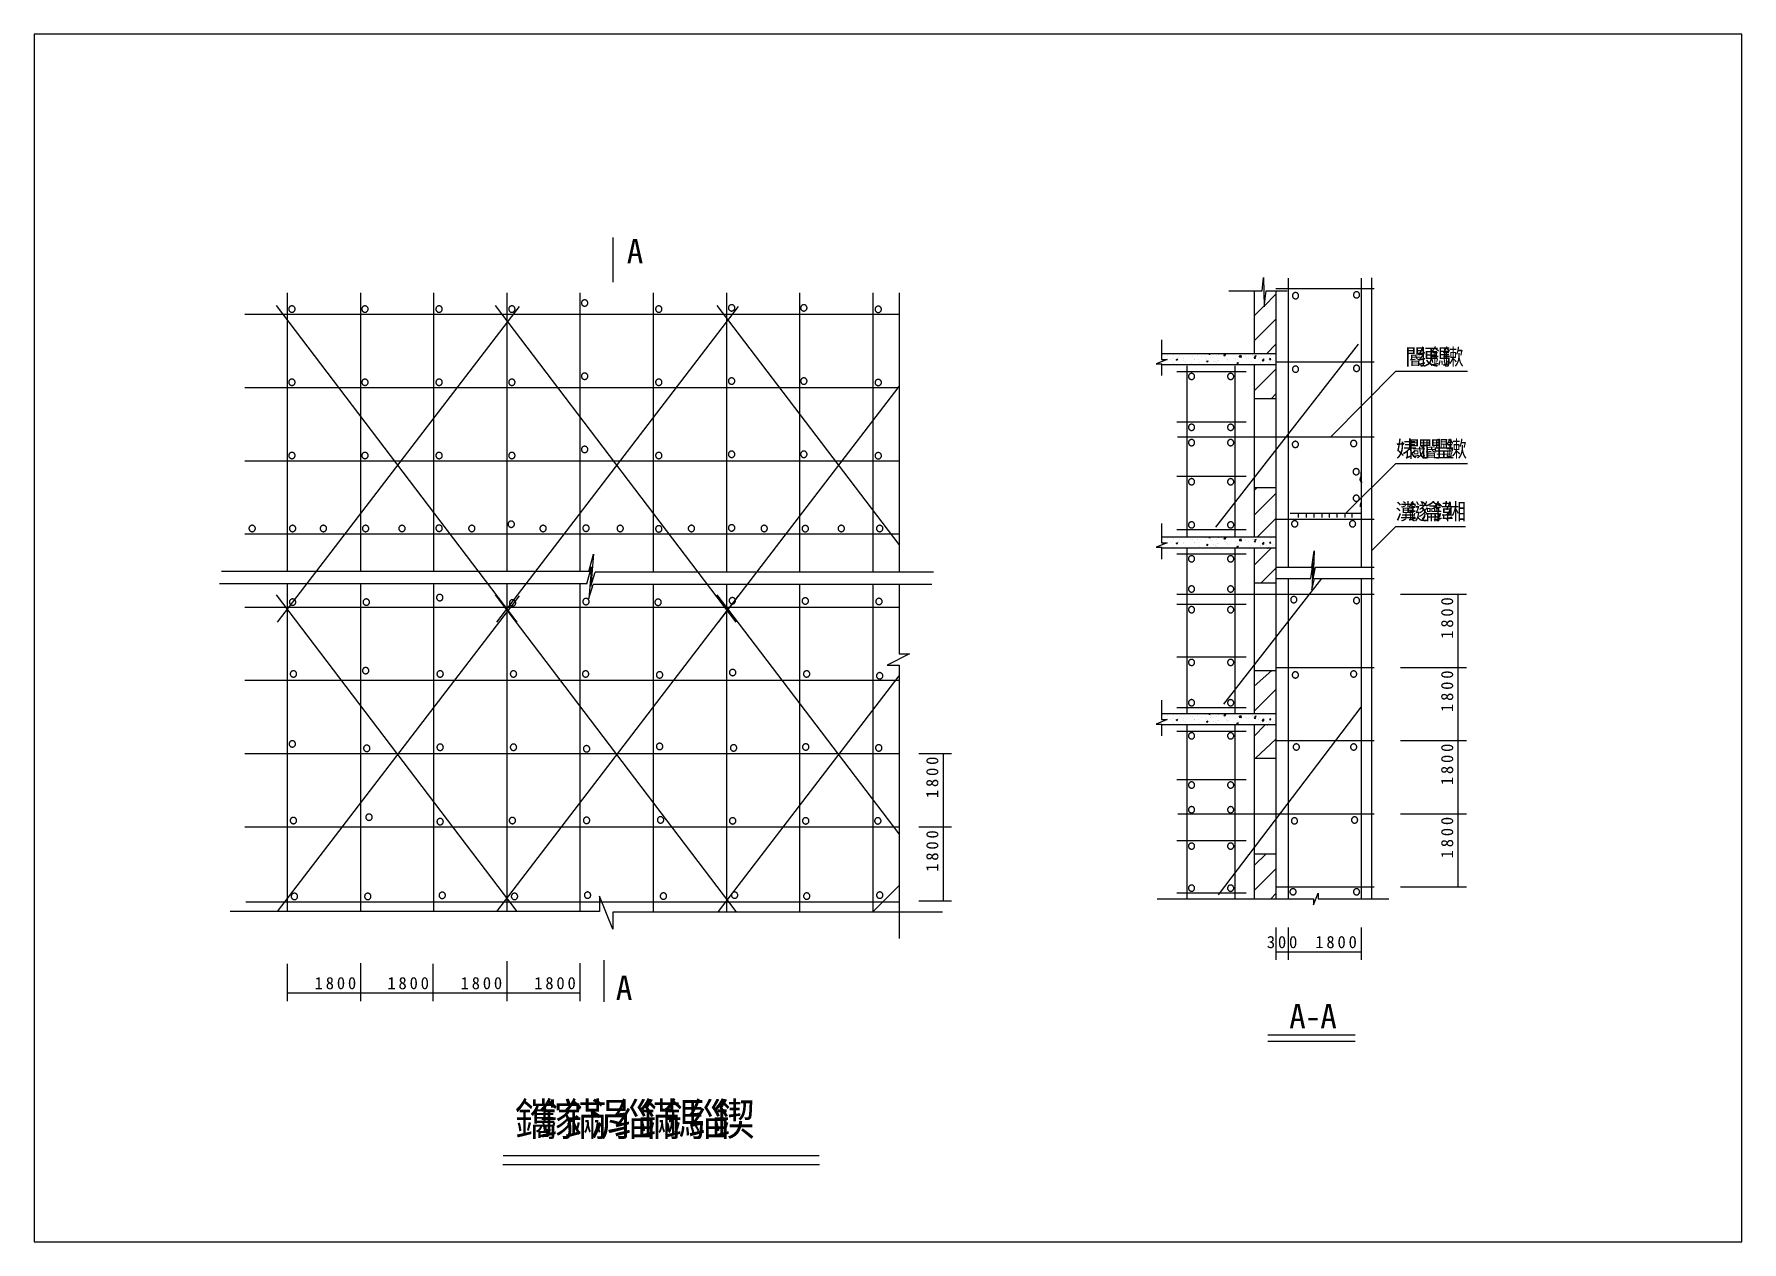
# Model space of a CAD drawing. Header units: metres. Extents: x 0 to 420, y 0 to 297.
import ezdxf

# ---------------------------------------------------------------- set-up
doc = ezdxf.new("R2010")
doc.units = ezdxf.units.M

msp = doc.modelspace()

# ---------------------------------------------------------------- texts
for s, height, p in [('A', 6, (145.74, 240.62)), ('閽', 4, (337.17, 215.66)), ('绠', 4, (340.22, 215.66)), ('鎷', 4, (343.26, 215.66)), ('鏉', 4, (346.3, 215.66)), ('婊', 4, (334.95, 193)), ('璺', 4, (344.08, 193)), ('鏉', 4, (347.12, 193)), ('閾', 4, (337.99, 193)), ('閽', 4, (341.03, 193)), ('瀵', 4, (334.84, 177.6)), ('鐩', 4, (337.89, 177.6)), ('瀹', 4, (340.93, 177.6)), ('鍏', 4, (343.97, 177.6)), ('缃', 4, (347.02, 177.6)), ('3', 3, (303.17, 72.23)), ('0', 3, (305.9, 72.23)), ('0', 3, (308.63, 72.23)), ('1', 3, (315.08, 72.23)), ('8', 3, (317.81, 72.23)), ('0', 3, (320.54, 72.23)), ('0', 3, (323.27, 72.23)), ('1', 3, (68.98, 62.13)), ('8', 3, (71.71, 62.13)), ('0', 3, (74.44, 62.13)), ('0', 3, (77.16, 62.13)), ('1', 3, (86.88, 62.13)), ('8', 3, (89.6, 62.13)), ('0', 3, (92.33, 62.13)), ('0', 3, (95.06, 62.13)), ('1', 3, (104.88, 62.13)), ('8', 3, (107.61, 62.13)), ('0', 3, (110.34, 62.13)), ('0', 3, (113.06, 62.13)), ('1', 3, (122.99, 62.13)), ('8', 3, (125.71, 62.13)), ('0', 3, (128.44, 62.13)), ('0', 3, (131.17, 62.13)), ('A', 6, (143.05, 59.49)), ('A', 6, (308.67, 52.48)), ('-', 6, (312.49, 52.48)), ('A', 6, (316.31, 52.48)), ('鑴', 8, (118.17, 26.15)), ('鎵', 8, (124.25, 26.15)), ('鏋', 8, (130.34, 26.15)), ('涓', 8, (136.43, 26.15)), ('缁', 8, (142.51, 26.15)), ('鏋', 8, (148.6, 26.15)), ('鎷', 8, (154.69, 26.15)), ('缁', 8, (160.77, 26.15)), ('鍥', 8, (166.86, 26.15))]:
    msp.add_text(s, height=height).set_placement(p)
for s, p in [('0', (349, 156.48)), ('0', (349, 153.75)), ('8', (349, 151.03)), ('1', (349, 148.3)), ('0', (349, 138.48)), ('0', (349, 135.75)), ('8', (349, 133.03)), ('1', (349, 130.3)), ('0', (349, 120.48)), ('0', (222.37, 117.29)), ('0', (349, 117.75)), ('0', (222.37, 114.56)), ('8', (222.37, 111.83)), ('8', (349, 115.03)), ('1', (349, 112.3)), ('1', (222.37, 109.11)), ('0', (222.37, 99.18)), ('0', (349, 102.48)), ('0', (349, 99.75)), ('0', (222.37, 96.46)), ('8', (349, 97.03)), ('8', (222.37, 93.73)), ('1', (222.37, 91)), ('1', (349, 94.3))]:
    msp.add_text(s, height=3, rotation=90).set_placement(p)

# ---------------------------------------------------------------- linework, layer by layer
for p, q in [((420, 297), (0, 297)), ((0, 297), (0, 0)), ((420, 0), (420, 297)), ((142.3, 246.99), (142.3, 236.01)), ((301.99, 233.85), (302.33, 237.19)), ((302.2, 235.95), (302.35, 236.1)), ((302.33, 237.19), (302.48, 229.96)), ((308.4, 236.96), (308.4, 165.89)), ((326.4, 236.96), (326.4, 165.89)), ((328.89, 237.08), (328.89, 84.34)), ((62.22, 233.37), (62.22, 164.85)), ((80.23, 233.37), (80.23, 164.85)), ((98.23, 233.37), (98.23, 164.85)), ((116.24, 233.37), (116.24, 164.85)), ((134.24, 233.37), (134.24, 164.85)), ((152.25, 233.37), (152.25, 164.71)), ((170.26, 233.37), (170.26, 164.71)), ((188.26, 233.37), (188.26, 164.71)), ((206.27, 233.37), (206.27, 164.71)), ((212.71, 233.37), (212.71, 164.71)), ((293.83, 233.85), (301.99, 233.85)), ((300.08, 233.85), (300.08, 218.42)), ((300.08, 233.82), (300.1, 233.85)), ((302.48, 229.96), (302.97, 233.85)), ((302.5, 230.12), (305.4, 233.02)), ((302.97, 233.85), (308.21, 233.85)), ((305.4, 234.46), (329.58, 234.46)), ((305.4, 233.85), (305.4, 84.34)), ((51.82, 228.12), (212.71, 228.12)), ((118.78, 152.42), (59.6, 230.31)), ((59.88, 152.42), (119.33, 230.03)), ((172.66, 152.42), (113.49, 230.31)), ((113.76, 152.42), (173.22, 230.03)), ((212.71, 171.49), (168.02, 230.31)), ((300.08, 227.7), (302.47, 230.09)), ((300.08, 221.57), (305.4, 226.9)), ((277.27, 221.81), (277.27, 217.02)), ((305.4, 218.42), (277.27, 218.42)), ((288.89, 218.32), (288.97, 218.42)), ((289.21, 218.3), (289.18, 218.42)), ((290.62, 175.79), (325.73, 220.73)), ((291.32, 218.42), (291.36, 218.41)), ((291.36, 218.41), (291.36, 218.42)), ((303.05, 218.42), (305.4, 220.77)), ((278.63, 217.02), (275.92, 215.94)), ((275.92, 215.94), (277.27, 215.94)), ((277.27, 217.02), (278.63, 217.02)), ((277.27, 215.94), (277.27, 213.04)), ((305.4, 215.71), (277.27, 215.71)), ((277.38, 216.06), (277.38, 216.06)), ((277.44, 217.79), (277.44, 217.79)), ((278.82, 218.02), (278.82, 218.02)), ((279.55, 217.11), (279.55, 217.11)), ((279.92, 217.32), (279.92, 217.32)), ((280.08, 216.45), (280.08, 216.45)), ((280.14, 218.18), (280.14, 218.18)), ((280.18, 215.96), (280.18, 215.96)), ((280.88, 216.98), (281.25, 217.12)), ((280.88, 216.98), (281.14, 216.81)), ((281.14, 216.81), (281.25, 217.12)), ((281.52, 217.37), (281.52, 217.37)), ((281.59, 217.9), (281.59, 217.9)), ((282.69, 217.2), (282.69, 217.2)), ((282.75, 216.82), (282.75, 216.82)), ((283.21, 216.48), (283.21, 216.48)), ((283.43, 215.75), (283.43, 215.75)), ((283.52, 215.43), (283.52, 173.28)), ((284.37, 217.78), (284.37, 217.78)), ((284.73, 215.92), (284.73, 215.92)), ((284.8, 217.8), (284.8, 217.8)), ((285.38, 217.15), (285.38, 217.15)), ((285.47, 217.08), (285.47, 217.08)), ((286.1, 217.97), (286.1, 217.97)), ((286.25, 217), (286.25, 217)), ((286.7, 216.18), (286.7, 216.18)), ((287.14, 217.66), (287.14, 217.66)), ((287.49, 215.86), (287.49, 215.86)), ((288.01, 215.81), (288.01, 215.81)), ((288.07, 218.23), (288.07, 218.23)), ((288.08, 217.54), (288.08, 217.54)), ((288.24, 216.97), (288.24, 216.97)), ((288.35, 216.56), (288.72, 216.7)), ((288.35, 216.56), (288.61, 216.39)), ((288.61, 216.39), (288.72, 216.7)), ((288.89, 218.32), (289.21, 218.3)), ((289.28, 217.52), (289.28, 217.52)), ((289.92, 217.55), (289.92, 217.55)), ((289.98, 216.61), (289.98, 216.61)), ((290.52, 216.38), (290.52, 216.38)), ((290.68, 216.18), (290.68, 216.18)), ((290.74, 217.91), (290.74, 217.91)), ((291.01, 216.85), (291.01, 216.85)), ((291.28, 216.78), (291.28, 216.78)), ((292.31, 218.04), (292.31, 218.04)), ((292.62, 218), (292.87, 218.3)), ((292.62, 218), (292.93, 217.97)), ((292.69, 217.43), (292.69, 217.43)), ((292.72, 218.24), (293.09, 218.38)), ((292.72, 218.24), (292.98, 218.07)), ((292.93, 217.97), (292.87, 218.29)), ((292.98, 218.07), (293.09, 218.38)), ((293.25, 217.04), (293.25, 217.04)), ((293.31, 216.51), (293.31, 216.51)), ((293.37, 218.24), (293.37, 218.24)), ((293.55, 216.9), (293.55, 216.9)), ((293.79, 216.73), (293.79, 216.73)), ((295.31, 215.43), (295.31, 173.28)), ((295.47, 217.31), (295.47, 217.31)), ((295.82, 216.15), (296.19, 216.29)), ((295.82, 216.15), (296.08, 215.97)), ((296.01, 216.9), (296.01, 216.9)), ((296.08, 215.97), (296.19, 216.29)), ((296.35, 217.67), (296.6, 217.97)), ((296.35, 217.67), (296.66, 217.64)), ((296.44, 217.62), (296.85, 218.04)), ((296.44, 217.62), (296.91, 217.55)), ((296.54, 217.48), (296.54, 217.48)), ((296.56, 216.62), (296.56, 216.62)), ((296.59, 217.42), (296.59, 217.42)), ((296.66, 217.64), (296.6, 217.97)), ((296.91, 217.55), (296.85, 218.04)), ((297.84, 217.65), (297.84, 217.65)), ((298.24, 217.2), (298.24, 217.2)), ((298.44, 215.86), (298.44, 215.86)), ((298.68, 217.26), (298.68, 217.26)), ((299.34, 216.5), (299.34, 216.5)), ((299.62, 217.94), (299.62, 217.94)), ((299.81, 217.91), (299.81, 217.91)), ((300.08, 217.34), (300.33, 217.64)), ((300.08, 217.34), (300.39, 217.32)), ((300.08, 215.71), (300.08, 173.28)), ((300.08, 215.44), (300.34, 215.71)), ((300.08, 209.32), (305.4, 214.64)), ((300.19, 217.82), (300.56, 217.96)), ((300.19, 217.82), (300.45, 217.65)), ((300.39, 217.32), (300.33, 217.64)), ((300.45, 217.65), (300.56, 217.96)), ((301.02, 217.08), (301.02, 217.08)), ((301.24, 215.87), (301.24, 215.87)), ((301.3, 217.6), (301.3, 217.6)), ((301.6, 216.12), (301.6, 216.12)), ((301.72, 216.29), (301.72, 216.29)), ((301.99, 216.76), (302.4, 217.18)), ((301.99, 216.76), (302.45, 216.69)), ((302.11, 216.38), (302.11, 216.38)), ((302.45, 216.69), (302.4, 217.18)), ((303.02, 216.46), (303.02, 216.46)), ((303.09, 218.34), (303.09, 218.34)), ((303.29, 215.73), (303.66, 215.87)), ((303.29, 215.73), (303.33, 215.71)), ((303.6, 215.71), (303.66, 215.87)), ((303.79, 216.96), (303.79, 216.96)), ((303.81, 217.02), (304.06, 217.32)), ((303.81, 217.02), (304.12, 216.99)), ((303.94, 216.26), (303.94, 216.26)), ((304, 217.99), (304, 217.99)), ((304.12, 216.99), (304.06, 217.32)), ((304.63, 216.64), (304.63, 216.64)), ((304.89, 216.26), (304.89, 216.26)), ((304.99, 216.72), (304.99, 216.72)), ((305.4, 216.38), (329.58, 216.38)), ((51.82, 210.12), (212.71, 210.12)), ((168.3, 152.42), (212.71, 210.39)), ((281.04, 214.02), (298.08, 214.02)), ((318.95, 197.96), (334.86, 214.09)), ((334.86, 214.09), (352.54, 214.09)), ((300.08, 207.42), (305.4, 207.42)), ((304.31, 207.42), (305.4, 208.52)), ((281.04, 201.65), (298.08, 201.65)), ((281.19, 197.96), (329.58, 197.96)), ((51.82, 192.11), (212.71, 192.11)), ((322.59, 179.16), (334.86, 191.43)), ((326.27, 189.36), (326.27, 187.96)), ((334.86, 191.43), (352.54, 191.43)), ((281.04, 188.26), (298.08, 188.26)), ((300.08, 185.52), (305.4, 185.52)), ((300.08, 184.81), (300.78, 185.52)), ((326.1, 187.61), (326.01, 187.61)), ((326.01, 187.61), (326.01, 187.35)), ((326.01, 187.35), (326.18, 187.35)), ((326.27, 187.96), (326.1, 187.96)), ((326.1, 187.96), (326.1, 187.61)), ((326.18, 187.35), (326.18, 187)), ((326.18, 187), (326.45, 187)), ((326.45, 187.24), (326.36, 187.24)), ((326.36, 187.24), (326.36, 186.8)), ((326.36, 186.8), (326.62, 186.8)), ((300.08, 178.69), (305.4, 184.01)), ((326.1, 181.31), (326.1, 180.78)), ((326.18, 181.31), (326.1, 181.31)), ((326.18, 181.71), (326.18, 181.54)), ((277.27, 176.68), (277.27, 171.89)), ((300.79, 173.28), (305.4, 177.89)), ((305.4, 177.69), (329.58, 177.69)), ((308.92, 179.16), (326.4, 179.16)), ((310.87, 179.16), (310.87, 178.16)), ((312.82, 179.16), (312.82, 178.16)), ((314.77, 179.16), (314.77, 178.16)), ((316.72, 179.16), (316.72, 178.16)), ((318.47, 179.16), (318.47, 178.16)), ((320.42, 179.16), (320.42, 178.16)), ((322.37, 179.16), (322.37, 178.16)), ((324.1, 179.16), (324.1, 178.16)), ((51.82, 174.11), (212.71, 174.11)), ((305.4, 173.28), (277.27, 173.28)), ((277.44, 172.66), (277.44, 172.66)), ((278.82, 172.88), (278.82, 172.88)), ((280.14, 173.05), (280.14, 173.05)), ((281.04, 175.18), (298.08, 175.18)), ((281.52, 172.23), (281.52, 172.23)), ((281.59, 172.76), (281.59, 172.76)), ((284.37, 172.65), (284.37, 172.65)), ((284.8, 172.67), (284.8, 172.67)), ((286.1, 172.84), (286.1, 172.84)), ((287.14, 172.53), (287.14, 172.53)), ((288.07, 173.1), (288.07, 173.1)), ((288.08, 172.4), (288.08, 172.4)), ((288.89, 173.19), (288.97, 173.28)), ((288.89, 173.19), (289.21, 173.16)), ((289.21, 173.16), (289.18, 173.28)), ((289.28, 172.39), (289.28, 172.39)), ((289.92, 172.41), (289.92, 172.41)), ((290.74, 172.77), (290.74, 172.77)), ((291.32, 173.28), (291.36, 173.28)), ((291.36, 173.28), (291.36, 173.28)), ((292.31, 172.91), (292.31, 172.91)), ((292.62, 172.86), (292.87, 173.16)), ((292.62, 172.86), (292.93, 172.83)), ((292.69, 172.29), (292.69, 172.29)), ((292.72, 173.1), (293.09, 173.24)), ((292.72, 173.1), (292.98, 172.93)), ((292.93, 172.83), (292.87, 173.16)), ((292.98, 172.93), (293.09, 173.24)), ((293.37, 173.1), (293.37, 173.1)), ((296.35, 172.54), (296.6, 172.83)), ((296.35, 172.54), (296.66, 172.51)), ((296.44, 172.49), (296.85, 172.91)), ((296.44, 172.49), (296.91, 172.41)), ((296.54, 172.34), (296.54, 172.34)), ((296.59, 172.29), (296.59, 172.29)), ((296.66, 172.51), (296.6, 172.83)), ((296.91, 172.41), (296.85, 172.91)), ((297.84, 172.51), (297.84, 172.51)), ((299.62, 172.81), (299.62, 172.81)), ((299.81, 172.77), (299.81, 172.77)), ((300.08, 172.21), (300.33, 172.51)), ((300.08, 172.21), (300.39, 172.18)), ((300.19, 172.69), (300.56, 172.83)), ((300.19, 172.69), (300.45, 172.51)), ((300.39, 172.18), (300.33, 172.51)), ((300.45, 172.51), (300.56, 172.83)), ((301.3, 172.46), (301.3, 172.46)), ((303.09, 173.2), (303.09, 173.2)), ((304, 172.85), (304, 172.85)), ((328.89, 169.94), (334.86, 175.91)), ((334.86, 175.91), (352.03, 175.91)), ((136.41, 164.85), (137.53, 169.08)), ((137.53, 169.08), (136.92, 161.27)), ((278.63, 171.89), (275.92, 170.8)), ((275.92, 170.8), (277.27, 170.8)), ((277.27, 171.89), (278.63, 171.89)), ((277.27, 170.8), (277.27, 167.91)), ((305.4, 170.57), (277.27, 170.57)), ((277.38, 170.93), (277.38, 170.93)), ((279.55, 171.97), (279.55, 171.97)), ((279.92, 172.18), (279.92, 172.18)), ((280.08, 171.32), (280.08, 171.32)), ((280.18, 170.83), (280.18, 170.83)), ((280.88, 171.84), (281.25, 171.98)), ((280.88, 171.84), (281.14, 171.67)), ((281.04, 169.17), (298.08, 169.17)), ((281.14, 171.67), (281.25, 171.98)), ((282.69, 172.07), (282.69, 172.07)), ((282.75, 171.68), (282.75, 171.68)), ((283.21, 171.35), (283.21, 171.35)), ((283.43, 170.62), (283.43, 170.62)), ((283.52, 170.57), (283.52, 129.82)), ((284.73, 170.79), (284.73, 170.79)), ((285.38, 172.02), (285.38, 172.02)), ((285.47, 171.95), (285.47, 171.95)), ((286.25, 171.87), (286.25, 171.87)), ((286.7, 171.05), (286.7, 171.05)), ((287.49, 170.73), (287.49, 170.73)), ((288.01, 170.67), (288.01, 170.67)), ((288.24, 171.83), (288.24, 171.83)), ((288.35, 171.43), (288.72, 171.57)), ((288.35, 171.43), (288.61, 171.25)), ((288.61, 171.25), (288.72, 171.57)), ((289.98, 171.48), (289.98, 171.48)), ((290.52, 171.25), (290.52, 171.25)), ((290.68, 171.04), (290.68, 171.04)), ((291.01, 171.71), (291.01, 171.71)), ((291.28, 171.65), (291.28, 171.65)), ((293.25, 171.91), (293.25, 171.91)), ((293.31, 171.37), (293.31, 171.37)), ((293.55, 171.77), (293.55, 171.77)), ((293.79, 171.6), (293.79, 171.6)), ((295.31, 170.57), (295.31, 129.82)), ((295.47, 172.18), (295.47, 172.18)), ((295.82, 171.01), (296.19, 171.15)), ((295.82, 171.01), (296.08, 170.84)), ((296.01, 171.76), (296.01, 171.76)), ((296.08, 170.84), (296.19, 171.15)), ((296.56, 171.48), (296.56, 171.48)), ((298.24, 172.06), (298.24, 172.06)), ((298.44, 170.72), (298.44, 170.72)), ((298.68, 172.13), (298.68, 172.13)), ((299.34, 171.36), (299.34, 171.36)), ((300.08, 170.57), (300.08, 129.82)), ((300.08, 166.44), (304.21, 170.57)), ((301.02, 171.94), (301.02, 171.94)), ((301.24, 170.73), (301.24, 170.73)), ((301.6, 170.99), (301.6, 170.99)), ((301.72, 171.15), (301.72, 171.15)), ((301.99, 171.63), (302.4, 172.05)), ((301.99, 171.63), (302.45, 171.55)), ((302.11, 171.25), (302.11, 171.25)), ((302.45, 171.55), (302.4, 172.05)), ((303.02, 171.32), (303.02, 171.32)), ((303.29, 170.6), (303.66, 170.74)), ((303.29, 170.6), (303.33, 170.57)), ((303.6, 170.57), (303.66, 170.74)), ((303.79, 171.83), (303.79, 171.83)), ((303.81, 171.88), (304.06, 172.18)), ((303.81, 171.88), (304.12, 171.86)), ((303.94, 171.12), (303.94, 171.12)), ((304.12, 171.85), (304.06, 172.18)), ((304.63, 171.51), (304.63, 171.51)), ((304.89, 171.13), (304.89, 171.13)), ((304.99, 171.58), (304.99, 171.58)), ((314.28, 165.89), (314.84, 169.91)), ((314.84, 169.91), (314.54, 163.07)), ((136.41, 164.85), (46.08, 164.85)), ((135.91, 161.78), (137.04, 166.01)), ((137.04, 166.01), (136.42, 158.2)), ((136.92, 161.27), (138, 164.71)), ((221.23, 164.71), (138, 164.71)), ((301.79, 162.03), (305.4, 165.64)), ((305.59, 165.89), (314.28, 165.89)), ((314.01, 163.17), (314.58, 167.19)), ((314.58, 167.19), (314.28, 160.35)), ((314.54, 163.07), (315.18, 165.89)), ((315.18, 165.89), (329.58, 165.89)), ((135.91, 161.78), (45.59, 161.78)), ((62.22, 161.78), (62.22, 81.22)), ((80.23, 161.78), (80.23, 81.22)), ((98.23, 161.78), (98.23, 81.22)), ((116.24, 161.78), (116.24, 81.22)), ((134.24, 161.78), (134.24, 81.22)), ((136.42, 158.2), (137.51, 161.64)), ((220.74, 161.64), (137.51, 161.64)), ((152.25, 161.64), (152.25, 81.08)), ((170.26, 161.64), (170.26, 81.08)), ((188.26, 161.64), (188.26, 81.08)), ((206.27, 161.64), (206.27, 81.08)), ((212.71, 161.64), (212.71, 144.64)), ((292.63, 132.24), (316.7, 163.17)), ((300.08, 162.03), (305.4, 162.03)), ((305.32, 163.17), (314.01, 163.17)), ((308.4, 163.08), (308.4, 84.34)), ((314.28, 160.35), (314.92, 163.17)), ((314.92, 163.17), (329.58, 163.17)), ((326.4, 163.22), (326.4, 84.34)), ((51.82, 156.1), (212.71, 156.1)), ((118.78, 81.22), (59.6, 159.12)), ((59.88, 81.22), (119.33, 158.84)), ((172.66, 81.22), (113.49, 159.12)), ((113.76, 81.22), (173.22, 158.84)), ((212.71, 100.3), (168.02, 159.12)), ((281.04, 159.28), (329.58, 159.28)), ((281.04, 156.8), (298.08, 156.8)), ((336.08, 159.28), (352.26, 159.28)), ((350.26, 141.28), (350.26, 159.28)), ((215.25, 144.64), (209.8, 141.82)), ((212.71, 144.64), (215.25, 144.64)), ((281.04, 143.83), (298.08, 143.83)), ((168.3, 81.22), (212.71, 139.2)), ((209.8, 141.82), (212.71, 141.82)), ((212.71, 141.82), (212.71, 74.59)), ((300.08, 136.64), (304.39, 140.54)), ((300.08, 140.54), (305.4, 140.54)), ((305.4, 141.28), (329.58, 141.28)), ((336.08, 141.28), (352.26, 141.28)), ((336.08, 141.28), (352.26, 141.28)), ((350.26, 123.28), (350.26, 141.28)), ((51.82, 138.09), (212.71, 138.09)), ((300.08, 130.52), (305.4, 135.84)), ((277.27, 133.21), (277.27, 128.42)), ((281.04, 131.44), (298.08, 131.44)), ((291.3, 85.37), (326.4, 131.51)), ((278.63, 128.42), (275.92, 127.34)), ((275.92, 127.34), (277.27, 127.34)), ((305.4, 129.82), (277.27, 129.82)), ((277.27, 128.42), (278.63, 128.42)), ((277.27, 127.34), (277.27, 124.45)), ((305.4, 127.11), (277.27, 127.11)), ((277.38, 127.46), (277.38, 127.46)), ((277.44, 129.2), (277.44, 129.2)), ((278.82, 129.42), (278.82, 129.42)), ((279.55, 128.51), (279.55, 128.51)), ((279.92, 128.72), (279.92, 128.72)), ((280.08, 127.85), (280.08, 127.85)), ((280.14, 129.59), (280.14, 129.59)), ((280.18, 127.36), (280.18, 127.36)), ((280.88, 128.38), (281.25, 128.52)), ((280.88, 128.38), (281.14, 128.21)), ((281.14, 128.21), (281.25, 128.52)), ((281.52, 128.77), (281.52, 128.77)), ((281.59, 129.3), (281.59, 129.3)), ((282.69, 128.6), (282.69, 128.6)), ((282.75, 128.22), (282.75, 128.22)), ((283.21, 127.88), (283.21, 127.88)), ((283.43, 127.15), (283.43, 127.15)), ((283.52, 127.03), (283.52, 84.34)), ((284.37, 129.18), (284.37, 129.18)), ((284.73, 127.32), (284.73, 127.32)), ((284.8, 129.2), (284.8, 129.2)), ((285.38, 128.55), (285.38, 128.55)), ((285.47, 128.49), (285.47, 128.49)), ((286.1, 129.37), (286.1, 129.37)), ((286.25, 128.41), (286.25, 128.41)), ((286.7, 127.58), (286.7, 127.58)), ((287.14, 129.07), (287.14, 129.07)), ((287.49, 127.26), (287.49, 127.26)), ((288.01, 127.21), (288.01, 127.21)), ((288.07, 129.63), (288.07, 129.63)), ((288.08, 128.94), (288.08, 128.94)), ((288.24, 128.37), (288.24, 128.37)), ((288.35, 127.97), (288.72, 128.11)), ((288.35, 127.97), (288.61, 127.79)), ((288.61, 127.79), (288.72, 128.11)), ((288.89, 129.73), (288.97, 129.82)), ((288.89, 129.73), (289.21, 129.7)), ((289.21, 129.7), (289.18, 129.82)), ((289.28, 128.93), (289.28, 128.93)), ((289.92, 128.95), (289.92, 128.95)), ((289.98, 128.02), (289.98, 128.02)), ((290.52, 127.78), (290.52, 127.78)), ((290.68, 127.58), (290.68, 127.58)), ((290.74, 129.31), (290.74, 129.31)), ((291.01, 128.25), (291.01, 128.25)), ((291.28, 128.19), (291.28, 128.19)), ((291.32, 129.82), (291.36, 129.81)), ((291.36, 129.81), (291.36, 129.82)), ((292.31, 129.45), (292.31, 129.45)), ((292.62, 129.4), (292.87, 129.7)), ((292.62, 129.4), (292.93, 129.37)), ((292.69, 128.83), (292.69, 128.83)), ((292.72, 129.64), (293.09, 129.78)), ((292.72, 129.64), (292.98, 129.47)), ((292.93, 129.37), (292.87, 129.7)), ((292.98, 129.47), (293.09, 129.78)), ((293.25, 128.45), (293.25, 128.45)), ((293.31, 127.91), (293.31, 127.91)), ((293.37, 129.64), (293.37, 129.64)), ((293.55, 128.3), (293.55, 128.3)), ((293.79, 128.14), (293.79, 128.14)), ((295.31, 127.03), (295.31, 84.34)), ((295.47, 128.72), (295.47, 128.72)), ((295.82, 127.55), (296.19, 127.69)), ((295.82, 127.55), (296.08, 127.38)), ((296.01, 128.3), (296.01, 128.3)), ((296.08, 127.38), (296.19, 127.69)), ((296.35, 129.07), (296.6, 129.37)), ((296.35, 129.07), (296.66, 129.05)), ((296.44, 129.03), (296.85, 129.45)), ((296.44, 129.02), (296.91, 128.95)), ((296.54, 128.88), (296.54, 128.88)), ((296.56, 128.02), (296.56, 128.02)), ((296.59, 128.82), (296.59, 128.82)), ((296.66, 129.05), (296.6, 129.37)), ((296.91, 128.95), (296.85, 129.45)), ((297.84, 129.05), (297.84, 129.05)), ((298.24, 128.6), (298.24, 128.6)), ((298.44, 127.26), (298.44, 127.26)), ((298.68, 128.67), (298.68, 128.67)), ((299.34, 127.9), (299.34, 127.9)), ((299.62, 129.35), (299.62, 129.35)), ((299.81, 129.31), (299.81, 129.31)), ((300.08, 128.75), (300.33, 129.05)), ((300.08, 128.75), (300.39, 128.72)), ((300.08, 127.11), (300.08, 84.34)), ((300.08, 124.39), (302.8, 127.11)), ((300.19, 129.23), (300.56, 129.37)), ((300.19, 129.23), (300.45, 129.05)), ((300.39, 128.72), (300.33, 129.05)), ((300.45, 129.05), (300.56, 129.37)), ((301.02, 128.48), (301.02, 128.48)), ((301.24, 127.27), (301.24, 127.27)), ((301.3, 129), (301.3, 129)), ((301.6, 127.53), (301.6, 127.53)), ((301.72, 127.69), (301.72, 127.69)), ((301.99, 128.16), (302.4, 128.59)), ((301.99, 128.16), (302.45, 128.09)), ((302.11, 127.78), (302.11, 127.78)), ((302.45, 128.09), (302.4, 128.59)), ((303.02, 127.86), (303.02, 127.86)), ((303.09, 129.74), (303.09, 129.74)), ((303.29, 127.13), (303.66, 127.27)), ((303.29, 127.13), (303.33, 127.11)), ((303.6, 127.11), (303.66, 127.27)), ((303.79, 128.36), (303.79, 128.36)), ((303.81, 128.42), (304.06, 128.72)), ((303.81, 128.42), (304.12, 128.39)), ((303.94, 127.66), (303.94, 127.66)), ((304, 129.39), (304, 129.39)), ((304.12, 128.39), (304.06, 128.72)), ((304.63, 128.05), (304.63, 128.05)), ((304.89, 127.67), (304.89, 127.67)), ((304.99, 128.12), (304.99, 128.12)), ((281.04, 125.62), (298.08, 125.62)), ((300.37, 118.98), (305.4, 123.59)), ((305.4, 123.28), (329.58, 123.28)), ((336.08, 123.28), (352.26, 123.28)), ((336.08, 123.28), (352.26, 123.28)), ((350.26, 105.28), (350.26, 123.28)), ((51.82, 120.09), (212.71, 120.09)), ((217.57, 120.09), (225.62, 120.09)), ((223.62, 102.08), (223.62, 120.09)), ((300.08, 118.98), (305.4, 118.98)), ((281.04, 113.67), (298.08, 113.67)), ((281.29, 105.28), (329.58, 105.28)), ((336.08, 105.28), (352.26, 105.28)), ((336.08, 105.28), (352.26, 105.28)), ((350.26, 87.28), (350.26, 105.28)), ((51.82, 102.08), (212.71, 102.08)), ((217.57, 102.08), (225.62, 102.08)), ((217.57, 102.08), (225.62, 102.08)), ((223.62, 83.88), (223.62, 102.08)), ((281.04, 98.66), (298.08, 98.66)), ((300.08, 95.45), (305.4, 95.45)), ((300.08, 92.55), (302.97, 95.45)), ((300.08, 86.42), (305.4, 91.75)), ((142.34, 76.9), (139.06, 85)), ((139.06, 85), (139.06, 81.22)), ((206.2, 81.08), (212.71, 87.63)), ((276.24, 84.34), (314.66, 84.34)), ((281.04, 85.85), (298.08, 85.85)), ((304.12, 84.34), (305.4, 85.63)), ((305.4, 87.28), (329.58, 87.28)), ((314.66, 82.87), (315.76, 85.73)), ((314.66, 84.34), (314.66, 82.87)), ((315.76, 85.73), (315.76, 84.34)), ((315.76, 84.34), (333.15, 84.34)), ((336.08, 87.28), (352.26, 87.28)), ((139.06, 81.22), (48.24, 81.22)), ((52.06, 83.62), (212.95, 83.62)), ((223.39, 81.08), (142.34, 81.08)), ((142.34, 81.08), (142.34, 76.9)), ((217.57, 83.88), (225.62, 83.88)), ((305.4, 77.27), (305.4, 69.32)), ((308.4, 77.27), (308.4, 69.32)), ((308.4, 77.27), (308.4, 69.32)), ((326.4, 77.27), (326.4, 69.32)), ((62.23, 68.36), (62.23, 59.22)), ((80.23, 68.57), (80.23, 59.22)), ((80.23, 68.57), (80.23, 59.22)), ((98.02, 68.36), (98.02, 59.22)), ((98.02, 68.36), (98.02, 59.22)), ((116.24, 69.04), (116.24, 59.22)), ((116.24, 69.04), (116.24, 59.22)), ((134.23, 68.57), (134.23, 59.22)), ((140.08, 69.29), (140.08, 59.04)), ((305.4, 71.32), (308.4, 71.32)), ((308.4, 71.32), (326.4, 71.32)), ((62.23, 61.22), (80.23, 61.22)), ((80.23, 61.22), (98.02, 61.22)), ((98.02, 61.22), (116.24, 61.22)), ((116.24, 61.22), (134.23, 61.22)), ((303.42, 50.94), (324.87, 50.94)), ((303.42, 49.32), (324.87, 49.32)), ((115.36, 21.26), (193.04, 21.26)), ((115.24, 19.01), (193.18, 19.01)), ((0, 0), (420, 0))]:
    msp.add_line(p, q)
for points in [[(136.18, 230.88), (136.17, 230.96), (136.16, 231.04), (136.14, 231.11), (136.12, 231.18), (136.09, 231.25), (136.05, 231.32), (136, 231.38), (135.95, 231.44), (135.89, 231.49), (135.83, 231.53), (135.76, 231.57), (135.69, 231.61), (135.62, 231.63), (135.55, 231.65), (135.47, 231.66), (135.39, 231.67), (135.32, 231.66), (135.24, 231.65), (135.17, 231.63), (135.09, 231.61), (135.03, 231.57), (134.96, 231.53), (134.9, 231.49), (134.84, 231.44), (134.79, 231.38), (134.74, 231.32), (134.7, 231.25), (134.67, 231.18), (134.64, 231.11), (134.63, 231.04), (134.62, 230.96), (134.61, 230.88), (134.62, 230.81), (134.63, 230.73), (134.64, 230.65), (134.67, 230.58), (134.7, 230.51), (134.74, 230.45), (134.79, 230.39), (134.84, 230.33), (134.9, 230.28), (134.96, 230.23), (135.03, 230.19), (135.09, 230.16), (135.17, 230.13), (135.24, 230.11), (135.32, 230.1), (135.39, 230.1), (135.47, 230.1), (135.55, 230.11), (135.62, 230.13), (135.69, 230.16), (135.76, 230.19), (135.83, 230.23), (135.89, 230.28), (135.95, 230.33), (136, 230.39), (136.05, 230.45), (136.09, 230.51), (136.12, 230.58), (136.14, 230.65), (136.16, 230.73), (136.17, 230.81), (136.18, 230.88)], [(311, 232.68), (311, 232.75), (310.99, 232.83), (310.97, 232.9), (310.95, 232.97), (310.91, 233.04), (310.87, 233.1), (310.83, 233.16), (310.78, 233.22), (310.72, 233.27), (310.66, 233.31), (310.6, 233.35), (310.53, 233.38), (310.46, 233.41), (310.39, 233.43), (310.31, 233.44), (310.24, 233.44), (310.16, 233.44), (310.09, 233.43), (310.02, 233.41), (309.95, 233.38), (309.88, 233.35), (309.81, 233.31), (309.75, 233.27), (309.7, 233.22), (309.65, 233.16), (309.6, 233.1), (309.56, 233.04), (309.53, 232.97), (309.51, 232.9), (309.49, 232.83), (309.48, 232.75), (309.47, 232.68), (309.48, 232.6), (309.49, 232.53), (309.51, 232.45), (309.53, 232.38), (309.56, 232.32), (309.6, 232.25), (309.65, 232.19), (309.7, 232.14), (309.75, 232.09), (309.81, 232.04), (309.88, 232), (309.95, 231.97), (310.02, 231.95), (310.09, 231.93), (310.16, 231.92), (310.24, 231.91), (310.31, 231.92), (310.39, 231.93), (310.46, 231.95), (310.53, 231.97), (310.6, 232), (310.66, 232.04), (310.72, 232.09), (310.78, 232.14), (310.83, 232.19), (310.87, 232.25), (310.91, 232.32), (310.95, 232.38), (310.97, 232.45), (310.99, 232.53), (311, 232.6), (311, 232.68)], [(326, 232.88), (325.99, 232.96), (325.98, 233.03), (325.96, 233.1), (325.94, 233.17), (325.91, 233.24), (325.87, 233.31), (325.82, 233.37), (325.77, 233.42), (325.72, 233.47), (325.66, 233.52), (325.59, 233.56), (325.53, 233.59), (325.45, 233.61), (325.38, 233.63), (325.31, 233.64), (325.23, 233.65), (325.16, 233.64), (325.08, 233.63), (325.01, 233.61), (324.94, 233.59), (324.87, 233.56), (324.81, 233.52), (324.75, 233.47), (324.69, 233.42), (324.64, 233.37), (324.6, 233.31), (324.56, 233.24), (324.53, 233.17), (324.5, 233.1), (324.48, 233.03), (324.47, 232.96), (324.47, 232.88), (324.47, 232.81), (324.48, 232.73), (324.5, 232.66), (324.53, 232.59), (324.56, 232.52), (324.6, 232.46), (324.64, 232.4), (324.69, 232.34), (324.75, 232.29), (324.81, 232.25), (324.87, 232.21), (324.94, 232.18), (325.01, 232.15), (325.08, 232.13), (325.16, 232.12), (325.23, 232.12), (325.31, 232.12), (325.38, 232.13), (325.45, 232.15), (325.53, 232.18), (325.59, 232.21), (325.66, 232.25), (325.72, 232.29), (325.77, 232.34), (325.82, 232.4), (325.87, 232.46), (325.91, 232.52), (325.94, 232.59), (325.96, 232.66), (325.98, 232.73), (325.99, 232.81), (326, 232.88)], [(64.18, 229.39), (64.17, 229.47), (64.16, 229.55), (64.14, 229.62), (64.12, 229.69), (64.08, 229.76), (64.04, 229.83), (64, 229.89), (63.95, 229.95), (63.89, 230), (63.83, 230.04), (63.76, 230.08), (63.69, 230.12), (63.62, 230.14), (63.55, 230.16), (63.47, 230.17), (63.39, 230.18), (63.32, 230.17), (63.24, 230.16), (63.17, 230.14), (63.09, 230.12), (63.02, 230.08), (62.96, 230.04), (62.9, 230), (62.84, 229.95), (62.79, 229.89), (62.74, 229.83), (62.7, 229.76), (62.67, 229.69), (62.64, 229.62), (62.62, 229.55), (62.61, 229.47), (62.61, 229.39), (62.61, 229.32), (62.62, 229.24), (62.64, 229.16), (62.67, 229.09), (62.7, 229.02), (62.74, 228.96), (62.79, 228.9), (62.84, 228.84), (62.9, 228.79), (62.96, 228.74), (63.02, 228.7), (63.09, 228.67), (63.17, 228.64), (63.24, 228.62), (63.32, 228.61), (63.39, 228.61), (63.47, 228.61), (63.55, 228.62), (63.62, 228.64), (63.69, 228.67), (63.76, 228.7), (63.83, 228.74), (63.89, 228.79), (63.95, 228.84), (64, 228.9), (64.04, 228.96), (64.08, 229.02), (64.12, 229.09), (64.14, 229.16), (64.16, 229.24), (64.17, 229.32), (64.18, 229.39)], [(82.15, 229.39), (82.14, 229.47), (82.13, 229.55), (82.11, 229.62), (82.09, 229.69), (82.05, 229.76), (82.01, 229.83), (81.97, 229.89), (81.92, 229.95), (81.86, 230), (81.8, 230.04), (81.73, 230.08), (81.66, 230.12), (81.59, 230.14), (81.52, 230.16), (81.44, 230.17), (81.36, 230.18), (81.29, 230.17), (81.21, 230.16), (81.14, 230.14), (81.06, 230.12), (80.99, 230.08), (80.93, 230.04), (80.87, 230), (80.81, 229.95), (80.76, 229.89), (80.71, 229.83), (80.67, 229.76), (80.64, 229.69), (80.61, 229.62), (80.59, 229.55), (80.58, 229.47), (80.58, 229.39), (80.58, 229.32), (80.59, 229.24), (80.61, 229.16), (80.64, 229.09), (80.67, 229.02), (80.71, 228.96), (80.76, 228.9), (80.81, 228.84), (80.87, 228.79), (80.93, 228.74), (80.99, 228.7), (81.06, 228.67), (81.14, 228.64), (81.21, 228.62), (81.29, 228.61), (81.36, 228.61), (81.44, 228.61), (81.52, 228.62), (81.59, 228.64), (81.66, 228.67), (81.73, 228.7), (81.8, 228.74), (81.86, 228.79), (81.92, 228.84), (81.97, 228.9), (82.01, 228.96), (82.05, 229.02), (82.09, 229.09), (82.11, 229.16), (82.13, 229.24), (82.14, 229.32), (82.15, 229.39)], [(100.38, 229.39), (100.37, 229.47), (100.36, 229.55), (100.34, 229.62), (100.32, 229.69), (100.28, 229.76), (100.25, 229.83), (100.2, 229.89), (100.15, 229.95), (100.09, 230), (100.03, 230.04), (99.96, 230.08), (99.89, 230.12), (99.82, 230.14), (99.75, 230.16), (99.67, 230.17), (99.59, 230.18), (99.52, 230.17), (99.44, 230.16), (99.37, 230.14), (99.29, 230.12), (99.22, 230.08), (99.16, 230.04), (99.1, 230), (99.04, 229.95), (98.99, 229.89), (98.94, 229.83), (98.9, 229.76), (98.87, 229.69), (98.84, 229.62), (98.83, 229.55), (98.81, 229.47), (98.81, 229.39), (98.81, 229.32), (98.83, 229.24), (98.84, 229.16), (98.87, 229.09), (98.9, 229.02), (98.94, 228.96), (98.99, 228.9), (99.04, 228.84), (99.1, 228.79), (99.16, 228.74), (99.22, 228.7), (99.29, 228.67), (99.37, 228.64), (99.44, 228.62), (99.52, 228.61), (99.59, 228.61), (99.67, 228.61), (99.75, 228.62), (99.82, 228.64), (99.89, 228.67), (99.96, 228.7), (100.03, 228.74), (100.09, 228.79), (100.15, 228.84), (100.2, 228.9), (100.25, 228.96), (100.28, 229.02), (100.32, 229.09), (100.34, 229.16), (100.36, 229.24), (100.37, 229.32), (100.38, 229.39)], [(118.28, 229.39), (118.27, 229.47), (118.26, 229.55), (118.24, 229.62), (118.22, 229.69), (118.18, 229.76), (118.15, 229.83), (118.1, 229.89), (118.05, 229.95), (117.99, 230), (117.93, 230.04), (117.86, 230.08), (117.79, 230.12), (117.72, 230.14), (117.65, 230.16), (117.57, 230.17), (117.49, 230.18), (117.42, 230.17), (117.34, 230.16), (117.27, 230.14), (117.19, 230.12), (117.13, 230.08), (117.06, 230.04), (117, 230), (116.94, 229.95), (116.89, 229.89), (116.84, 229.83), (116.8, 229.76), (116.77, 229.69), (116.74, 229.62), (116.73, 229.55), (116.71, 229.47), (116.71, 229.39), (116.71, 229.32), (116.73, 229.24), (116.74, 229.16), (116.77, 229.09), (116.8, 229.02), (116.84, 228.96), (116.89, 228.9), (116.94, 228.84), (117, 228.79), (117.06, 228.74), (117.13, 228.7), (117.19, 228.67), (117.27, 228.64), (117.34, 228.62), (117.42, 228.61), (117.49, 228.61), (117.57, 228.61), (117.65, 228.62), (117.72, 228.64), (117.79, 228.67), (117.86, 228.7), (117.93, 228.74), (117.99, 228.79), (118.05, 228.84), (118.1, 228.9), (118.15, 228.96), (118.18, 229.02), (118.22, 229.09), (118.24, 229.16), (118.26, 229.24), (118.27, 229.32), (118.28, 229.39)], [(154.41, 229.39), (154.41, 229.47), (154.39, 229.55), (154.38, 229.62), (154.35, 229.69), (154.32, 229.76), (154.28, 229.83), (154.23, 229.89), (154.18, 229.95), (154.12, 230), (154.06, 230.04), (154, 230.08), (153.93, 230.12), (153.85, 230.14), (153.78, 230.16), (153.7, 230.17), (153.63, 230.18), (153.55, 230.17), (153.47, 230.16), (153.4, 230.14), (153.33, 230.12), (153.26, 230.08), (153.19, 230.04), (153.13, 230), (153.07, 229.95), (153.02, 229.89), (152.97, 229.83), (152.94, 229.76), (152.9, 229.69), (152.88, 229.62), (152.86, 229.55), (152.85, 229.47), (152.84, 229.39), (152.85, 229.32), (152.86, 229.24), (152.88, 229.16), (152.9, 229.09), (152.94, 229.02), (152.97, 228.96), (153.02, 228.9), (153.07, 228.84), (153.13, 228.79), (153.19, 228.74), (153.26, 228.7), (153.33, 228.67), (153.4, 228.64), (153.47, 228.62), (153.55, 228.61), (153.63, 228.61), (153.7, 228.61), (153.78, 228.62), (153.85, 228.64), (153.93, 228.67), (154, 228.7), (154.06, 228.74), (154.12, 228.79), (154.18, 228.84), (154.23, 228.9), (154.28, 228.96), (154.32, 229.02), (154.35, 229.09), (154.38, 229.16), (154.39, 229.24), (154.41, 229.32), (154.41, 229.39)], [(172.32, 229.69), (172.32, 229.77), (172.31, 229.85), (172.29, 229.92), (172.26, 229.99), (172.23, 230.06), (172.19, 230.13), (172.14, 230.19), (172.09, 230.25), (172.03, 230.3), (171.97, 230.35), (171.91, 230.38), (171.84, 230.42), (171.76, 230.44), (171.69, 230.46), (171.61, 230.47), (171.54, 230.48), (171.46, 230.47), (171.38, 230.46), (171.31, 230.44), (171.24, 230.42), (171.17, 230.38), (171.1, 230.35), (171.04, 230.3), (170.98, 230.25), (170.93, 230.19), (170.89, 230.13), (170.85, 230.06), (170.81, 229.99), (170.79, 229.92), (170.77, 229.85), (170.76, 229.77), (170.75, 229.69), (170.76, 229.62), (170.77, 229.54), (170.79, 229.47), (170.81, 229.39), (170.85, 229.32), (170.89, 229.26), (170.93, 229.2), (170.98, 229.14), (171.04, 229.09), (171.1, 229.04), (171.17, 229), (171.24, 228.97), (171.31, 228.94), (171.38, 228.93), (171.46, 228.91), (171.54, 228.91), (171.61, 228.91), (171.69, 228.93), (171.76, 228.94), (171.84, 228.97), (171.91, 229), (171.97, 229.04), (172.03, 229.09), (172.09, 229.14), (172.14, 229.2), (172.19, 229.26), (172.23, 229.32), (172.26, 229.39), (172.29, 229.47), (172.31, 229.54), (172.32, 229.62), (172.32, 229.69)], [(190.08, 229.69), (190.08, 229.77), (190.06, 229.85), (190.05, 229.92), (190.02, 229.99), (189.99, 230.06), (189.95, 230.13), (189.9, 230.19), (189.85, 230.25), (189.79, 230.3), (189.73, 230.35), (189.67, 230.38), (189.6, 230.42), (189.52, 230.44), (189.45, 230.46), (189.37, 230.47), (189.3, 230.48), (189.22, 230.47), (189.14, 230.46), (189.07, 230.44), (189, 230.42), (188.93, 230.38), (188.86, 230.35), (188.8, 230.3), (188.74, 230.25), (188.69, 230.19), (188.64, 230.13), (188.61, 230.06), (188.57, 229.99), (188.55, 229.92), (188.53, 229.85), (188.52, 229.77), (188.51, 229.69), (188.52, 229.62), (188.53, 229.54), (188.55, 229.47), (188.57, 229.39), (188.61, 229.32), (188.64, 229.26), (188.69, 229.2), (188.74, 229.14), (188.8, 229.09), (188.86, 229.04), (188.93, 229), (189, 228.97), (189.07, 228.94), (189.14, 228.93), (189.22, 228.91), (189.3, 228.91), (189.37, 228.91), (189.45, 228.93), (189.52, 228.94), (189.6, 228.97), (189.67, 229), (189.73, 229.04), (189.79, 229.09), (189.85, 229.14), (189.9, 229.2), (189.95, 229.26), (189.99, 229.32), (190.02, 229.39), (190.05, 229.47), (190.06, 229.54), (190.08, 229.62), (190.08, 229.69)], [(208.38, 229.33), (208.38, 229.41), (208.37, 229.48), (208.35, 229.56), (208.32, 229.63), (208.29, 229.7), (208.25, 229.77), (208.2, 229.83), (208.15, 229.89), (208.09, 229.94), (208.03, 229.98), (207.97, 230.02), (207.9, 230.06), (207.83, 230.08), (207.75, 230.1), (207.67, 230.11), (207.6, 230.12), (207.52, 230.11), (207.45, 230.1), (207.37, 230.08), (207.3, 230.06), (207.23, 230.02), (207.16, 229.98), (207.1, 229.94), (207.04, 229.89), (206.99, 229.83), (206.95, 229.77), (206.91, 229.7), (206.87, 229.63), (206.85, 229.56), (206.83, 229.48), (206.82, 229.41), (206.81, 229.33), (206.82, 229.26), (206.83, 229.18), (206.85, 229.1), (206.87, 229.03), (206.91, 228.96), (206.95, 228.9), (206.99, 228.84), (207.04, 228.78), (207.1, 228.73), (207.16, 228.68), (207.23, 228.64), (207.3, 228.61), (207.37, 228.58), (207.45, 228.56), (207.52, 228.55), (207.6, 228.55), (207.67, 228.55), (207.75, 228.56), (207.83, 228.58), (207.9, 228.61), (207.97, 228.64), (208.03, 228.68), (208.09, 228.73), (208.15, 228.78), (208.2, 228.84), (208.25, 228.9), (208.29, 228.96), (208.32, 229.03), (208.35, 229.1), (208.37, 229.18), (208.38, 229.26), (208.38, 229.33)], [(311, 214.6), (311, 214.68), (310.99, 214.75), (310.97, 214.83), (310.95, 214.9), (310.91, 214.97), (310.87, 215.03), (310.83, 215.09), (310.78, 215.15), (310.72, 215.2), (310.66, 215.24), (310.6, 215.28), (310.53, 215.31), (310.46, 215.34), (310.39, 215.35), (310.31, 215.37), (310.24, 215.37), (310.16, 215.37), (310.09, 215.35), (310.02, 215.34), (309.95, 215.31), (309.88, 215.28), (309.81, 215.24), (309.75, 215.2), (309.7, 215.15), (309.65, 215.09), (309.6, 215.03), (309.56, 214.97), (309.53, 214.9), (309.51, 214.83), (309.49, 214.75), (309.48, 214.68), (309.47, 214.6), (309.48, 214.53), (309.49, 214.46), (309.51, 214.38), (309.53, 214.31), (309.56, 214.24), (309.6, 214.18), (309.65, 214.12), (309.7, 214.06), (309.75, 214.01), (309.81, 213.97), (309.88, 213.93), (309.95, 213.9), (310.02, 213.87), (310.09, 213.86), (310.16, 213.84), (310.24, 213.84), (310.31, 213.84), (310.39, 213.86), (310.46, 213.87), (310.53, 213.9), (310.6, 213.93), (310.66, 213.97), (310.72, 214.01), (310.78, 214.06), (310.83, 214.12), (310.87, 214.18), (310.91, 214.24), (310.95, 214.31), (310.97, 214.38), (310.99, 214.46), (311, 214.53), (311, 214.6)], [(326, 214.81), (325.99, 214.88), (325.98, 214.96), (325.96, 215.03), (325.94, 215.1), (325.91, 215.17), (325.87, 215.23), (325.82, 215.29), (325.77, 215.35), (325.72, 215.4), (325.66, 215.45), (325.59, 215.48), (325.53, 215.52), (325.45, 215.54), (325.38, 215.56), (325.31, 215.57), (325.23, 215.57), (325.16, 215.57), (325.08, 215.56), (325.01, 215.54), (324.94, 215.52), (324.87, 215.48), (324.81, 215.45), (324.75, 215.4), (324.69, 215.35), (324.64, 215.29), (324.6, 215.23), (324.56, 215.17), (324.53, 215.1), (324.5, 215.03), (324.48, 214.96), (324.47, 214.88), (324.47, 214.81), (324.47, 214.73), (324.48, 214.66), (324.5, 214.59), (324.53, 214.52), (324.56, 214.45), (324.6, 214.39), (324.64, 214.32), (324.69, 214.27), (324.75, 214.22), (324.81, 214.17), (324.87, 214.14), (324.94, 214.1), (325.01, 214.08), (325.08, 214.06), (325.16, 214.05), (325.23, 214.05), (325.31, 214.05), (325.38, 214.06), (325.45, 214.08), (325.53, 214.1), (325.59, 214.14), (325.66, 214.17), (325.72, 214.22), (325.77, 214.27), (325.82, 214.32), (325.87, 214.39), (325.91, 214.45), (325.94, 214.52), (325.96, 214.59), (325.98, 214.66), (325.99, 214.73), (326, 214.81)], [(64.18, 211.39), (64.17, 211.46), (64.16, 211.54), (64.14, 211.61), (64.12, 211.69), (64.08, 211.76), (64.04, 211.82), (64, 211.88), (63.95, 211.94), (63.89, 211.99), (63.83, 212.04), (63.76, 212.08), (63.69, 212.11), (63.62, 212.14), (63.55, 212.15), (63.47, 212.17), (63.39, 212.17), (63.32, 212.17), (63.24, 212.15), (63.17, 212.14), (63.09, 212.11), (63.02, 212.08), (62.96, 212.04), (62.9, 211.99), (62.84, 211.94), (62.79, 211.88), (62.74, 211.82), (62.7, 211.76), (62.67, 211.69), (62.64, 211.61), (62.62, 211.54), (62.61, 211.46), (62.61, 211.39), (62.61, 211.31), (62.62, 211.23), (62.64, 211.16), (62.67, 211.09), (62.7, 211.02), (62.74, 210.95), (62.79, 210.89), (62.84, 210.83), (62.9, 210.78), (62.96, 210.74), (63.02, 210.7), (63.09, 210.66), (63.17, 210.64), (63.24, 210.62), (63.32, 210.61), (63.39, 210.6), (63.47, 210.61), (63.55, 210.62), (63.62, 210.64), (63.69, 210.66), (63.76, 210.7), (63.83, 210.74), (63.89, 210.78), (63.95, 210.83), (64, 210.89), (64.04, 210.95), (64.08, 211.02), (64.12, 211.09), (64.14, 211.16), (64.16, 211.23), (64.17, 211.31), (64.18, 211.39)], [(82.15, 211.39), (82.14, 211.46), (82.13, 211.54), (82.11, 211.61), (82.09, 211.69), (82.05, 211.76), (82.01, 211.82), (81.97, 211.88), (81.92, 211.94), (81.86, 211.99), (81.8, 212.04), (81.73, 212.08), (81.66, 212.11), (81.59, 212.14), (81.52, 212.15), (81.44, 212.17), (81.36, 212.17), (81.29, 212.17), (81.21, 212.15), (81.14, 212.14), (81.06, 212.11), (80.99, 212.08), (80.93, 212.04), (80.87, 211.99), (80.81, 211.94), (80.76, 211.88), (80.71, 211.82), (80.67, 211.76), (80.64, 211.69), (80.61, 211.61), (80.59, 211.54), (80.58, 211.46), (80.58, 211.39), (80.58, 211.31), (80.59, 211.23), (80.61, 211.16), (80.64, 211.09), (80.67, 211.02), (80.71, 210.95), (80.76, 210.89), (80.81, 210.83), (80.87, 210.78), (80.93, 210.74), (80.99, 210.7), (81.06, 210.66), (81.14, 210.64), (81.21, 210.62), (81.29, 210.61), (81.36, 210.6), (81.44, 210.61), (81.52, 210.62), (81.59, 210.64), (81.66, 210.66), (81.73, 210.7), (81.8, 210.74), (81.86, 210.78), (81.92, 210.83), (81.97, 210.89), (82.01, 210.95), (82.05, 211.02), (82.09, 211.09), (82.11, 211.16), (82.13, 211.23), (82.14, 211.31), (82.15, 211.39)], [(100.38, 211.39), (100.37, 211.46), (100.36, 211.54), (100.34, 211.61), (100.32, 211.69), (100.28, 211.76), (100.25, 211.82), (100.2, 211.88), (100.15, 211.94), (100.09, 211.99), (100.03, 212.04), (99.96, 212.08), (99.89, 212.11), (99.82, 212.14), (99.75, 212.15), (99.67, 212.17), (99.59, 212.17), (99.52, 212.17), (99.44, 212.15), (99.37, 212.14), (99.29, 212.11), (99.22, 212.08), (99.16, 212.04), (99.1, 211.99), (99.04, 211.94), (98.99, 211.88), (98.94, 211.82), (98.9, 211.76), (98.87, 211.69), (98.84, 211.61), (98.83, 211.54), (98.81, 211.46), (98.81, 211.39), (98.81, 211.31), (98.83, 211.23), (98.84, 211.16), (98.87, 211.09), (98.9, 211.02), (98.94, 210.95), (98.99, 210.89), (99.04, 210.83), (99.1, 210.78), (99.16, 210.74), (99.22, 210.7), (99.29, 210.66), (99.37, 210.64), (99.44, 210.62), (99.52, 210.61), (99.59, 210.6), (99.67, 210.61), (99.75, 210.62), (99.82, 210.64), (99.89, 210.66), (99.96, 210.7), (100.03, 210.74), (100.09, 210.78), (100.15, 210.83), (100.2, 210.89), (100.25, 210.95), (100.28, 211.02), (100.32, 211.09), (100.34, 211.16), (100.36, 211.23), (100.37, 211.31), (100.38, 211.39)], [(118.28, 211.39), (118.27, 211.46), (118.26, 211.54), (118.24, 211.61), (118.22, 211.69), (118.18, 211.76), (118.15, 211.82), (118.1, 211.88), (118.05, 211.94), (117.99, 211.99), (117.93, 212.04), (117.86, 212.08), (117.79, 212.11), (117.72, 212.14), (117.65, 212.15), (117.57, 212.17), (117.49, 212.17), (117.42, 212.17), (117.34, 212.15), (117.27, 212.14), (117.19, 212.11), (117.13, 212.08), (117.06, 212.04), (117, 211.99), (116.94, 211.94), (116.89, 211.88), (116.84, 211.82), (116.8, 211.76), (116.77, 211.69), (116.74, 211.61), (116.73, 211.54), (116.71, 211.46), (116.71, 211.39), (116.71, 211.31), (116.73, 211.23), (116.74, 211.16), (116.77, 211.09), (116.8, 211.02), (116.84, 210.95), (116.89, 210.89), (116.94, 210.83), (117, 210.78), (117.06, 210.74), (117.13, 210.7), (117.19, 210.66), (117.27, 210.64), (117.34, 210.62), (117.42, 210.61), (117.49, 210.6), (117.57, 210.61), (117.65, 210.62), (117.72, 210.64), (117.79, 210.66), (117.86, 210.7), (117.93, 210.74), (117.99, 210.78), (118.05, 210.83), (118.1, 210.89), (118.15, 210.95), (118.18, 211.02), (118.22, 211.09), (118.24, 211.16), (118.26, 211.23), (118.27, 211.31), (118.28, 211.39)], [(136.18, 212.88), (136.17, 212.95), (136.16, 213.03), (136.14, 213.1), (136.12, 213.18), (136.09, 213.25), (136.05, 213.31), (136, 213.37), (135.95, 213.43), (135.89, 213.48), (135.83, 213.53), (135.76, 213.57), (135.69, 213.6), (135.62, 213.63), (135.55, 213.64), (135.47, 213.66), (135.39, 213.66), (135.32, 213.66), (135.24, 213.64), (135.17, 213.63), (135.09, 213.6), (135.03, 213.57), (134.96, 213.53), (134.9, 213.48), (134.84, 213.43), (134.79, 213.37), (134.74, 213.31), (134.7, 213.25), (134.67, 213.18), (134.64, 213.1), (134.63, 213.03), (134.62, 212.95), (134.61, 212.88), (134.62, 212.8), (134.63, 212.72), (134.64, 212.65), (134.67, 212.58), (134.7, 212.51), (134.74, 212.44), (134.79, 212.38), (134.84, 212.32), (134.9, 212.27), (134.96, 212.23), (135.03, 212.19), (135.09, 212.15), (135.17, 212.13), (135.24, 212.11), (135.32, 212.1), (135.39, 212.09), (135.47, 212.1), (135.55, 212.11), (135.62, 212.13), (135.69, 212.15), (135.76, 212.19), (135.83, 212.23), (135.89, 212.27), (135.95, 212.32), (136, 212.38), (136.05, 212.44), (136.09, 212.51), (136.12, 212.58), (136.14, 212.65), (136.16, 212.72), (136.17, 212.8), (136.18, 212.88)], [(154.41, 211.39), (154.41, 211.46), (154.39, 211.54), (154.38, 211.61), (154.35, 211.69), (154.32, 211.76), (154.28, 211.82), (154.23, 211.88), (154.18, 211.94), (154.12, 211.99), (154.06, 212.04), (154, 212.08), (153.93, 212.11), (153.85, 212.14), (153.78, 212.15), (153.7, 212.17), (153.63, 212.17), (153.55, 212.17), (153.47, 212.15), (153.4, 212.14), (153.33, 212.11), (153.26, 212.08), (153.19, 212.04), (153.13, 211.99), (153.07, 211.94), (153.02, 211.88), (152.97, 211.82), (152.94, 211.76), (152.9, 211.69), (152.88, 211.61), (152.86, 211.54), (152.85, 211.46), (152.84, 211.39), (152.85, 211.31), (152.86, 211.23), (152.88, 211.16), (152.9, 211.09), (152.94, 211.02), (152.97, 210.95), (153.02, 210.89), (153.07, 210.83), (153.13, 210.78), (153.19, 210.74), (153.26, 210.7), (153.33, 210.66), (153.4, 210.64), (153.47, 210.62), (153.55, 210.61), (153.63, 210.6), (153.7, 210.61), (153.78, 210.62), (153.85, 210.64), (153.93, 210.66), (154, 210.7), (154.06, 210.74), (154.12, 210.78), (154.18, 210.83), (154.23, 210.89), (154.28, 210.95), (154.32, 211.02), (154.35, 211.09), (154.38, 211.16), (154.39, 211.23), (154.41, 211.31), (154.41, 211.39)], [(172.32, 211.69), (172.32, 211.76), (172.31, 211.84), (172.29, 211.92), (172.26, 211.99), (172.23, 212.06), (172.19, 212.12), (172.14, 212.19), (172.09, 212.24), (172.03, 212.29), (171.97, 212.34), (171.91, 212.38), (171.84, 212.41), (171.76, 212.44), (171.69, 212.46), (171.61, 212.47), (171.54, 212.47), (171.46, 212.47), (171.38, 212.46), (171.31, 212.44), (171.24, 212.41), (171.17, 212.38), (171.1, 212.34), (171.04, 212.29), (170.98, 212.24), (170.93, 212.19), (170.89, 212.12), (170.85, 212.06), (170.81, 211.99), (170.79, 211.92), (170.77, 211.84), (170.76, 211.76), (170.75, 211.69), (170.76, 211.61), (170.77, 211.54), (170.79, 211.46), (170.81, 211.39), (170.85, 211.32), (170.89, 211.25), (170.93, 211.19), (170.98, 211.13), (171.04, 211.08), (171.1, 211.04), (171.17, 211), (171.24, 210.96), (171.31, 210.94), (171.38, 210.92), (171.46, 210.91), (171.54, 210.91), (171.61, 210.91), (171.69, 210.92), (171.76, 210.94), (171.84, 210.96), (171.91, 211), (171.97, 211.04), (172.03, 211.08), (172.09, 211.13), (172.14, 211.19), (172.19, 211.25), (172.23, 211.32), (172.26, 211.39), (172.29, 211.46), (172.31, 211.54), (172.32, 211.61), (172.32, 211.69)], [(190.08, 211.69), (190.08, 211.76), (190.06, 211.84), (190.05, 211.92), (190.02, 211.99), (189.99, 212.06), (189.95, 212.12), (189.9, 212.19), (189.85, 212.24), (189.79, 212.29), (189.73, 212.34), (189.67, 212.38), (189.6, 212.41), (189.52, 212.44), (189.45, 212.46), (189.37, 212.47), (189.3, 212.47), (189.22, 212.47), (189.14, 212.46), (189.07, 212.44), (189, 212.41), (188.93, 212.38), (188.86, 212.34), (188.8, 212.29), (188.74, 212.24), (188.69, 212.19), (188.64, 212.12), (188.61, 212.06), (188.57, 211.99), (188.55, 211.92), (188.53, 211.84), (188.52, 211.76), (188.51, 211.69), (188.52, 211.61), (188.53, 211.54), (188.55, 211.46), (188.57, 211.39), (188.61, 211.32), (188.64, 211.25), (188.69, 211.19), (188.74, 211.13), (188.8, 211.08), (188.86, 211.04), (188.93, 211), (189, 210.96), (189.07, 210.94), (189.14, 210.92), (189.22, 210.91), (189.3, 210.91), (189.37, 210.91), (189.45, 210.92), (189.52, 210.94), (189.6, 210.96), (189.67, 211), (189.73, 211.04), (189.79, 211.08), (189.85, 211.13), (189.9, 211.19), (189.95, 211.25), (189.99, 211.32), (190.02, 211.39), (190.05, 211.46), (190.06, 211.54), (190.08, 211.61), (190.08, 211.69)], [(208.38, 211.33), (208.38, 211.4), (208.37, 211.48), (208.35, 211.55), (208.32, 211.63), (208.29, 211.7), (208.25, 211.76), (208.2, 211.82), (208.15, 211.88), (208.09, 211.93), (208.03, 211.98), (207.97, 212.02), (207.9, 212.05), (207.83, 212.08), (207.75, 212.09), (207.67, 212.11), (207.6, 212.11), (207.52, 212.11), (207.45, 212.09), (207.37, 212.08), (207.3, 212.05), (207.23, 212.02), (207.16, 211.98), (207.1, 211.93), (207.04, 211.88), (206.99, 211.82), (206.95, 211.76), (206.91, 211.7), (206.87, 211.63), (206.85, 211.55), (206.83, 211.48), (206.82, 211.4), (206.81, 211.33), (206.82, 211.25), (206.83, 211.17), (206.85, 211.1), (206.87, 211.03), (206.91, 210.96), (206.95, 210.89), (206.99, 210.83), (207.04, 210.77), (207.1, 210.72), (207.16, 210.68), (207.23, 210.64), (207.3, 210.6), (207.37, 210.58), (207.45, 210.56), (207.52, 210.55), (207.6, 210.54), (207.67, 210.55), (207.75, 210.56), (207.83, 210.58), (207.9, 210.6), (207.97, 210.64), (208.03, 210.68), (208.09, 210.72), (208.15, 210.77), (208.2, 210.83), (208.25, 210.89), (208.29, 210.96), (208.32, 211.03), (208.35, 211.1), (208.37, 211.17), (208.38, 211.25), (208.38, 211.33)], [(285.42, 212.83), (285.42, 212.9), (285.41, 212.98), (285.39, 213.05), (285.37, 213.12), (285.33, 213.19), (285.3, 213.25), (285.25, 213.31), (285.2, 213.37), (285.15, 213.42), (285.08, 213.46), (285.02, 213.5), (284.95, 213.53), (284.88, 213.56), (284.81, 213.58), (284.74, 213.59), (284.66, 213.59), (284.59, 213.59), (284.51, 213.58), (284.44, 213.56), (284.37, 213.53), (284.3, 213.5), (284.24, 213.46), (284.18, 213.42), (284.12, 213.37), (284.07, 213.31), (284.02, 213.25), (283.99, 213.19), (283.95, 213.12), (283.93, 213.05), (283.91, 212.98), (283.9, 212.9), (283.9, 212.83), (283.9, 212.75), (283.91, 212.68), (283.93, 212.61), (283.95, 212.54), (283.99, 212.47), (284.02, 212.4), (284.07, 212.34), (284.12, 212.29), (284.18, 212.24), (284.24, 212.19), (284.3, 212.15), (284.37, 212.12), (284.44, 212.1), (284.51, 212.08), (284.59, 212.07), (284.66, 212.06), (284.74, 212.07), (284.81, 212.08), (284.88, 212.1), (284.95, 212.12), (285.02, 212.15), (285.08, 212.19), (285.15, 212.24), (285.2, 212.29), (285.25, 212.34), (285.3, 212.4), (285.33, 212.47), (285.37, 212.54), (285.39, 212.61), (285.41, 212.68), (285.42, 212.75), (285.42, 212.83)], [(295.04, 212.83), (295.03, 212.9), (295.02, 212.98), (295, 213.05), (294.98, 213.12), (294.95, 213.19), (294.91, 213.25), (294.86, 213.31), (294.81, 213.37), (294.76, 213.42), (294.7, 213.46), (294.63, 213.5), (294.57, 213.53), (294.49, 213.56), (294.42, 213.58), (294.35, 213.59), (294.27, 213.59), (294.2, 213.59), (294.12, 213.58), (294.05, 213.56), (293.98, 213.53), (293.91, 213.5), (293.85, 213.46), (293.79, 213.42), (293.73, 213.37), (293.68, 213.31), (293.64, 213.25), (293.6, 213.19), (293.57, 213.12), (293.54, 213.05), (293.52, 212.98), (293.51, 212.9), (293.51, 212.83), (293.51, 212.75), (293.52, 212.68), (293.54, 212.61), (293.57, 212.54), (293.6, 212.47), (293.64, 212.4), (293.68, 212.34), (293.73, 212.29), (293.79, 212.24), (293.85, 212.19), (293.91, 212.15), (293.98, 212.12), (294.05, 212.1), (294.12, 212.08), (294.2, 212.07), (294.27, 212.06), (294.35, 212.07), (294.42, 212.08), (294.49, 212.1), (294.57, 212.12), (294.63, 212.15), (294.7, 212.19), (294.76, 212.24), (294.81, 212.29), (294.86, 212.34), (294.91, 212.4), (294.95, 212.47), (294.98, 212.54), (295, 212.61), (295.02, 212.68), (295.03, 212.75), (295.04, 212.83)], [(285.42, 200.31), (285.42, 200.39), (285.41, 200.46), (285.39, 200.54), (285.37, 200.61), (285.33, 200.67), (285.3, 200.74), (285.25, 200.8), (285.2, 200.85), (285.15, 200.9), (285.08, 200.95), (285.02, 200.99), (284.95, 201.02), (284.88, 201.04), (284.81, 201.06), (284.74, 201.07), (284.66, 201.08), (284.59, 201.07), (284.51, 201.06), (284.44, 201.04), (284.37, 201.02), (284.3, 200.99), (284.24, 200.95), (284.18, 200.9), (284.12, 200.85), (284.07, 200.8), (284.02, 200.74), (283.99, 200.67), (283.95, 200.61), (283.93, 200.54), (283.91, 200.46), (283.9, 200.39), (283.9, 200.31), (283.9, 200.24), (283.91, 200.16), (283.93, 200.09), (283.95, 200.02), (283.99, 199.95), (284.02, 199.89), (284.07, 199.83), (284.12, 199.77), (284.18, 199.72), (284.24, 199.68), (284.3, 199.64), (284.37, 199.61), (284.44, 199.58), (284.51, 199.56), (284.59, 199.55), (284.66, 199.55), (284.74, 199.55), (284.81, 199.56), (284.88, 199.58), (284.95, 199.61), (285.02, 199.64), (285.08, 199.68), (285.15, 199.72), (285.2, 199.77), (285.25, 199.83), (285.3, 199.89), (285.33, 199.95), (285.37, 200.02), (285.39, 200.09), (285.41, 200.16), (285.42, 200.24), (285.42, 200.31)], [(295.04, 200.31), (295.03, 200.39), (295.02, 200.46), (295, 200.54), (294.98, 200.61), (294.95, 200.67), (294.91, 200.74), (294.86, 200.8), (294.81, 200.85), (294.76, 200.9), (294.7, 200.95), (294.63, 200.99), (294.57, 201.02), (294.49, 201.04), (294.42, 201.06), (294.35, 201.07), (294.27, 201.08), (294.2, 201.07), (294.12, 201.06), (294.05, 201.04), (293.98, 201.02), (293.91, 200.99), (293.85, 200.95), (293.79, 200.9), (293.73, 200.85), (293.68, 200.8), (293.64, 200.74), (293.6, 200.67), (293.57, 200.61), (293.54, 200.54), (293.52, 200.46), (293.51, 200.39), (293.51, 200.31), (293.51, 200.24), (293.52, 200.16), (293.54, 200.09), (293.57, 200.02), (293.6, 199.95), (293.64, 199.89), (293.68, 199.83), (293.73, 199.77), (293.79, 199.72), (293.85, 199.68), (293.91, 199.64), (293.98, 199.61), (294.05, 199.58), (294.12, 199.56), (294.2, 199.55), (294.27, 199.55), (294.35, 199.55), (294.42, 199.56), (294.49, 199.58), (294.57, 199.61), (294.63, 199.64), (294.7, 199.68), (294.76, 199.72), (294.81, 199.77), (294.86, 199.83), (294.91, 199.89), (294.95, 199.95), (294.98, 200.02), (295, 200.09), (295.02, 200.16), (295.03, 200.24), (295.04, 200.31)], [(64.18, 193.38), (64.17, 193.46), (64.16, 193.53), (64.14, 193.61), (64.12, 193.68), (64.08, 193.75), (64.04, 193.82), (64, 193.88), (63.95, 193.93), (63.89, 193.99), (63.83, 194.03), (63.76, 194.07), (63.69, 194.1), (63.62, 194.13), (63.55, 194.15), (63.47, 194.16), (63.39, 194.16), (63.32, 194.16), (63.24, 194.15), (63.17, 194.13), (63.09, 194.1), (63.02, 194.07), (62.96, 194.03), (62.9, 193.99), (62.84, 193.93), (62.79, 193.88), (62.74, 193.82), (62.7, 193.75), (62.67, 193.68), (62.64, 193.61), (62.62, 193.53), (62.61, 193.46), (62.61, 193.38), (62.61, 193.3), (62.62, 193.23), (62.64, 193.15), (62.67, 193.08), (62.7, 193.01), (62.74, 192.95), (62.79, 192.88), (62.84, 192.83), (62.9, 192.78), (62.96, 192.73), (63.02, 192.69), (63.09, 192.66), (63.17, 192.63), (63.24, 192.61), (63.32, 192.6), (63.39, 192.6), (63.47, 192.6), (63.55, 192.61), (63.62, 192.63), (63.69, 192.66), (63.76, 192.69), (63.83, 192.73), (63.89, 192.78), (63.95, 192.83), (64, 192.88), (64.04, 192.95), (64.08, 193.01), (64.12, 193.08), (64.14, 193.15), (64.16, 193.23), (64.17, 193.3), (64.18, 193.38)], [(82.15, 193.38), (82.14, 193.46), (82.13, 193.53), (82.11, 193.61), (82.09, 193.68), (82.05, 193.75), (82.01, 193.82), (81.97, 193.88), (81.92, 193.93), (81.86, 193.99), (81.8, 194.03), (81.73, 194.07), (81.66, 194.1), (81.59, 194.13), (81.52, 194.15), (81.44, 194.16), (81.36, 194.16), (81.29, 194.16), (81.21, 194.15), (81.14, 194.13), (81.06, 194.1), (80.99, 194.07), (80.93, 194.03), (80.87, 193.99), (80.81, 193.93), (80.76, 193.88), (80.71, 193.82), (80.67, 193.75), (80.64, 193.68), (80.61, 193.61), (80.59, 193.53), (80.58, 193.46), (80.58, 193.38), (80.58, 193.3), (80.59, 193.23), (80.61, 193.15), (80.64, 193.08), (80.67, 193.01), (80.71, 192.95), (80.76, 192.88), (80.81, 192.83), (80.87, 192.78), (80.93, 192.73), (80.99, 192.69), (81.06, 192.66), (81.14, 192.63), (81.21, 192.61), (81.29, 192.6), (81.36, 192.6), (81.44, 192.6), (81.52, 192.61), (81.59, 192.63), (81.66, 192.66), (81.73, 192.69), (81.8, 192.73), (81.86, 192.78), (81.92, 192.83), (81.97, 192.88), (82.01, 192.95), (82.05, 193.01), (82.09, 193.08), (82.11, 193.15), (82.13, 193.23), (82.14, 193.3), (82.15, 193.38)], [(100.38, 193.38), (100.37, 193.46), (100.36, 193.53), (100.34, 193.61), (100.32, 193.68), (100.28, 193.75), (100.25, 193.82), (100.2, 193.88), (100.15, 193.93), (100.09, 193.99), (100.03, 194.03), (99.96, 194.07), (99.89, 194.1), (99.82, 194.13), (99.75, 194.15), (99.67, 194.16), (99.59, 194.16), (99.52, 194.16), (99.44, 194.15), (99.37, 194.13), (99.29, 194.1), (99.22, 194.07), (99.16, 194.03), (99.1, 193.99), (99.04, 193.93), (98.99, 193.88), (98.94, 193.82), (98.9, 193.75), (98.87, 193.68), (98.84, 193.61), (98.83, 193.53), (98.81, 193.46), (98.81, 193.38), (98.81, 193.3), (98.83, 193.23), (98.84, 193.15), (98.87, 193.08), (98.9, 193.01), (98.94, 192.95), (98.99, 192.88), (99.04, 192.83), (99.1, 192.78), (99.16, 192.73), (99.22, 192.69), (99.29, 192.66), (99.37, 192.63), (99.44, 192.61), (99.52, 192.6), (99.59, 192.6), (99.67, 192.6), (99.75, 192.61), (99.82, 192.63), (99.89, 192.66), (99.96, 192.69), (100.03, 192.73), (100.09, 192.78), (100.15, 192.83), (100.2, 192.88), (100.25, 192.95), (100.28, 193.01), (100.32, 193.08), (100.34, 193.15), (100.36, 193.23), (100.37, 193.3), (100.38, 193.38)], [(118.28, 193.38), (118.27, 193.46), (118.26, 193.53), (118.24, 193.61), (118.22, 193.68), (118.18, 193.75), (118.15, 193.82), (118.1, 193.88), (118.05, 193.93), (117.99, 193.99), (117.93, 194.03), (117.86, 194.07), (117.79, 194.1), (117.72, 194.13), (117.65, 194.15), (117.57, 194.16), (117.49, 194.16), (117.42, 194.16), (117.34, 194.15), (117.27, 194.13), (117.19, 194.1), (117.13, 194.07), (117.06, 194.03), (117, 193.99), (116.94, 193.93), (116.89, 193.88), (116.84, 193.82), (116.8, 193.75), (116.77, 193.68), (116.74, 193.61), (116.73, 193.53), (116.71, 193.46), (116.71, 193.38), (116.71, 193.3), (116.73, 193.23), (116.74, 193.15), (116.77, 193.08), (116.8, 193.01), (116.84, 192.95), (116.89, 192.88), (116.94, 192.83), (117, 192.78), (117.06, 192.73), (117.13, 192.69), (117.19, 192.66), (117.27, 192.63), (117.34, 192.61), (117.42, 192.6), (117.49, 192.6), (117.57, 192.6), (117.65, 192.61), (117.72, 192.63), (117.79, 192.66), (117.86, 192.69), (117.93, 192.73), (117.99, 192.78), (118.05, 192.83), (118.1, 192.88), (118.15, 192.95), (118.18, 193.01), (118.22, 193.08), (118.24, 193.15), (118.26, 193.23), (118.27, 193.3), (118.28, 193.38)], [(136.18, 194.87), (136.17, 194.95), (136.16, 195.02), (136.14, 195.1), (136.12, 195.17), (136.09, 195.24), (136.05, 195.31), (136, 195.37), (135.95, 195.42), (135.89, 195.48), (135.83, 195.52), (135.76, 195.56), (135.69, 195.59), (135.62, 195.62), (135.55, 195.64), (135.47, 195.65), (135.39, 195.65), (135.32, 195.65), (135.24, 195.64), (135.17, 195.62), (135.09, 195.59), (135.03, 195.56), (134.96, 195.52), (134.9, 195.48), (134.84, 195.42), (134.79, 195.37), (134.74, 195.31), (134.7, 195.24), (134.67, 195.17), (134.64, 195.1), (134.63, 195.02), (134.62, 194.95), (134.61, 194.87), (134.62, 194.79), (134.63, 194.72), (134.64, 194.64), (134.67, 194.57), (134.7, 194.5), (134.74, 194.44), (134.79, 194.37), (134.84, 194.32), (134.9, 194.27), (134.96, 194.22), (135.03, 194.18), (135.09, 194.15), (135.17, 194.12), (135.24, 194.1), (135.32, 194.09), (135.39, 194.09), (135.47, 194.09), (135.55, 194.1), (135.62, 194.12), (135.69, 194.15), (135.76, 194.18), (135.83, 194.22), (135.89, 194.27), (135.95, 194.32), (136, 194.37), (136.05, 194.44), (136.09, 194.5), (136.12, 194.57), (136.14, 194.64), (136.16, 194.72), (136.17, 194.79), (136.18, 194.87)], [(154.41, 193.38), (154.41, 193.46), (154.39, 193.53), (154.38, 193.61), (154.35, 193.68), (154.32, 193.75), (154.28, 193.82), (154.23, 193.88), (154.18, 193.93), (154.12, 193.99), (154.06, 194.03), (154, 194.07), (153.93, 194.1), (153.85, 194.13), (153.78, 194.15), (153.7, 194.16), (153.63, 194.16), (153.55, 194.16), (153.47, 194.15), (153.4, 194.13), (153.33, 194.1), (153.26, 194.07), (153.19, 194.03), (153.13, 193.99), (153.07, 193.93), (153.02, 193.88), (152.97, 193.82), (152.94, 193.75), (152.9, 193.68), (152.88, 193.61), (152.86, 193.53), (152.85, 193.46), (152.84, 193.38), (152.85, 193.3), (152.86, 193.23), (152.88, 193.15), (152.9, 193.08), (152.94, 193.01), (152.97, 192.95), (153.02, 192.88), (153.07, 192.83), (153.13, 192.78), (153.19, 192.73), (153.26, 192.69), (153.33, 192.66), (153.4, 192.63), (153.47, 192.61), (153.55, 192.6), (153.63, 192.6), (153.7, 192.6), (153.78, 192.61), (153.85, 192.63), (153.93, 192.66), (154, 192.69), (154.06, 192.73), (154.12, 192.78), (154.18, 192.83), (154.23, 192.88), (154.28, 192.95), (154.32, 193.01), (154.35, 193.08), (154.38, 193.15), (154.39, 193.23), (154.41, 193.3), (154.41, 193.38)], [(172.32, 193.68), (172.32, 193.76), (172.31, 193.84), (172.29, 193.91), (172.26, 193.98), (172.23, 194.05), (172.19, 194.12), (172.14, 194.18), (172.09, 194.24), (172.03, 194.29), (171.97, 194.33), (171.91, 194.37), (171.84, 194.41), (171.76, 194.43), (171.69, 194.45), (171.61, 194.46), (171.54, 194.47), (171.46, 194.46), (171.38, 194.45), (171.31, 194.43), (171.24, 194.41), (171.17, 194.37), (171.1, 194.33), (171.04, 194.29), (170.98, 194.24), (170.93, 194.18), (170.89, 194.12), (170.85, 194.05), (170.81, 193.98), (170.79, 193.91), (170.77, 193.84), (170.76, 193.76), (170.75, 193.68), (170.76, 193.61), (170.77, 193.53), (170.79, 193.46), (170.81, 193.38), (170.85, 193.31), (170.89, 193.25), (170.93, 193.19), (170.98, 193.13), (171.04, 193.08), (171.1, 193.03), (171.17, 192.99), (171.24, 192.96), (171.31, 192.93), (171.38, 192.91), (171.46, 192.9), (171.54, 192.9), (171.61, 192.9), (171.69, 192.91), (171.76, 192.93), (171.84, 192.96), (171.91, 192.99), (171.97, 193.03), (172.03, 193.08), (172.09, 193.13), (172.14, 193.19), (172.19, 193.25), (172.23, 193.31), (172.26, 193.38), (172.29, 193.46), (172.31, 193.53), (172.32, 193.61), (172.32, 193.68)], [(190.08, 193.68), (190.08, 193.76), (190.06, 193.84), (190.05, 193.91), (190.02, 193.98), (189.99, 194.05), (189.95, 194.12), (189.9, 194.18), (189.85, 194.24), (189.79, 194.29), (189.73, 194.33), (189.67, 194.37), (189.6, 194.41), (189.52, 194.43), (189.45, 194.45), (189.37, 194.46), (189.3, 194.47), (189.22, 194.46), (189.14, 194.45), (189.07, 194.43), (189, 194.41), (188.93, 194.37), (188.86, 194.33), (188.8, 194.29), (188.74, 194.24), (188.69, 194.18), (188.64, 194.12), (188.61, 194.05), (188.57, 193.98), (188.55, 193.91), (188.53, 193.84), (188.52, 193.76), (188.51, 193.68), (188.52, 193.61), (188.53, 193.53), (188.55, 193.46), (188.57, 193.38), (188.61, 193.31), (188.64, 193.25), (188.69, 193.19), (188.74, 193.13), (188.8, 193.08), (188.86, 193.03), (188.93, 192.99), (189, 192.96), (189.07, 192.93), (189.14, 192.91), (189.22, 192.9), (189.3, 192.9), (189.37, 192.9), (189.45, 192.91), (189.52, 192.93), (189.6, 192.96), (189.67, 192.99), (189.73, 193.03), (189.79, 193.08), (189.85, 193.13), (189.9, 193.19), (189.95, 193.25), (189.99, 193.31), (190.02, 193.38), (190.05, 193.46), (190.06, 193.53), (190.08, 193.61), (190.08, 193.68)], [(208.38, 193.32), (208.38, 193.4), (208.37, 193.47), (208.35, 193.55), (208.32, 193.62), (208.29, 193.69), (208.25, 193.76), (208.2, 193.82), (208.15, 193.87), (208.09, 193.93), (208.03, 193.97), (207.97, 194.01), (207.9, 194.04), (207.83, 194.07), (207.75, 194.09), (207.67, 194.1), (207.6, 194.1), (207.52, 194.1), (207.45, 194.09), (207.37, 194.07), (207.3, 194.04), (207.23, 194.01), (207.16, 193.97), (207.1, 193.93), (207.04, 193.87), (206.99, 193.82), (206.95, 193.76), (206.91, 193.69), (206.87, 193.62), (206.85, 193.55), (206.83, 193.47), (206.82, 193.4), (206.81, 193.32), (206.82, 193.24), (206.83, 193.17), (206.85, 193.09), (206.87, 193.02), (206.91, 192.95), (206.95, 192.89), (206.99, 192.82), (207.04, 192.77), (207.1, 192.72), (207.16, 192.67), (207.23, 192.63), (207.3, 192.6), (207.37, 192.57), (207.45, 192.55), (207.52, 192.54), (207.6, 192.54), (207.67, 192.54), (207.75, 192.55), (207.83, 192.57), (207.9, 192.6), (207.97, 192.63), (208.03, 192.67), (208.09, 192.72), (208.15, 192.77), (208.2, 192.82), (208.25, 192.89), (208.29, 192.95), (208.32, 193.02), (208.35, 193.09), (208.37, 193.17), (208.38, 193.24), (208.38, 193.32)], [(285.42, 196.54), (285.42, 196.62), (285.41, 196.69), (285.39, 196.77), (285.37, 196.84), (285.33, 196.9), (285.3, 196.97), (285.25, 197.03), (285.2, 197.08), (285.15, 197.13), (285.08, 197.18), (285.02, 197.22), (284.95, 197.25), (284.88, 197.28), (284.81, 197.29), (284.74, 197.3), (284.66, 197.31), (284.59, 197.3), (284.51, 197.29), (284.44, 197.28), (284.37, 197.25), (284.3, 197.22), (284.24, 197.18), (284.18, 197.13), (284.12, 197.08), (284.07, 197.03), (284.02, 196.97), (283.99, 196.9), (283.95, 196.84), (283.93, 196.77), (283.91, 196.69), (283.9, 196.62), (283.9, 196.54), (283.9, 196.47), (283.91, 196.39), (283.93, 196.32), (283.95, 196.25), (283.99, 196.18), (284.02, 196.12), (284.07, 196.06), (284.12, 196), (284.18, 195.95), (284.24, 195.91), (284.3, 195.87), (284.37, 195.84), (284.44, 195.81), (284.51, 195.79), (284.59, 195.78), (284.66, 195.78), (284.74, 195.78), (284.81, 195.79), (284.88, 195.81), (284.95, 195.84), (285.02, 195.87), (285.08, 195.91), (285.15, 195.95), (285.2, 196), (285.25, 196.06), (285.3, 196.12), (285.33, 196.18), (285.37, 196.25), (285.39, 196.32), (285.41, 196.39), (285.42, 196.47), (285.42, 196.54)], [(295.04, 196.54), (295.03, 196.62), (295.02, 196.69), (295, 196.77), (294.98, 196.84), (294.95, 196.9), (294.91, 196.97), (294.86, 197.03), (294.81, 197.08), (294.76, 197.13), (294.7, 197.18), (294.63, 197.22), (294.57, 197.25), (294.49, 197.28), (294.42, 197.29), (294.35, 197.3), (294.27, 197.31), (294.2, 197.3), (294.12, 197.29), (294.05, 197.28), (293.98, 197.25), (293.91, 197.22), (293.85, 197.18), (293.79, 197.13), (293.73, 197.08), (293.68, 197.03), (293.64, 196.97), (293.6, 196.9), (293.57, 196.84), (293.54, 196.77), (293.52, 196.69), (293.51, 196.62), (293.51, 196.54), (293.51, 196.47), (293.52, 196.39), (293.54, 196.32), (293.57, 196.25), (293.6, 196.18), (293.64, 196.12), (293.68, 196.06), (293.73, 196), (293.79, 195.95), (293.85, 195.91), (293.91, 195.87), (293.98, 195.84), (294.05, 195.81), (294.12, 195.79), (294.2, 195.78), (294.27, 195.78), (294.35, 195.78), (294.42, 195.79), (294.49, 195.81), (294.57, 195.84), (294.63, 195.87), (294.7, 195.91), (294.76, 195.95), (294.81, 196), (294.86, 196.06), (294.91, 196.12), (294.95, 196.18), (294.98, 196.25), (295, 196.32), (295.02, 196.39), (295.03, 196.47), (295.04, 196.54)], [(310.96, 196.11), (310.95, 196.18), (310.94, 196.26), (310.92, 196.33), (310.9, 196.4), (310.87, 196.47), (310.83, 196.53), (310.78, 196.59), (310.73, 196.65), (310.68, 196.7), (310.62, 196.74), (310.55, 196.78), (310.49, 196.81), (310.41, 196.84), (310.34, 196.86), (310.27, 196.87), (310.19, 196.87), (310.12, 196.87), (310.04, 196.86), (309.97, 196.84), (309.9, 196.81), (309.83, 196.78), (309.77, 196.74), (309.71, 196.7), (309.65, 196.65), (309.6, 196.59), (309.56, 196.53), (309.52, 196.47), (309.49, 196.4), (309.46, 196.33), (309.44, 196.26), (309.43, 196.18), (309.43, 196.11), (309.43, 196.03), (309.44, 195.96), (309.46, 195.89), (309.49, 195.82), (309.52, 195.75), (309.56, 195.68), (309.6, 195.62), (309.65, 195.57), (309.71, 195.52), (309.77, 195.47), (309.83, 195.43), (309.9, 195.4), (309.97, 195.38), (310.04, 195.36), (310.12, 195.35), (310.19, 195.34), (310.27, 195.35), (310.34, 195.36), (310.41, 195.38), (310.49, 195.4), (310.55, 195.43), (310.62, 195.47), (310.68, 195.52), (310.73, 195.57), (310.78, 195.62), (310.83, 195.68), (310.87, 195.75), (310.9, 195.82), (310.92, 195.89), (310.94, 195.96), (310.95, 196.03), (310.96, 196.11)], [(325.29, 196.34), (325.29, 196.41), (325.28, 196.48), (325.26, 196.56), (325.24, 196.63), (325.2, 196.7), (325.16, 196.76), (325.12, 196.82), (325.07, 196.88), (325.01, 196.93), (324.95, 196.97), (324.89, 197.01), (324.82, 197.04), (324.75, 197.07), (324.68, 197.08), (324.6, 197.1), (324.53, 197.1), (324.45, 197.1), (324.38, 197.08), (324.31, 197.07), (324.24, 197.04), (324.17, 197.01), (324.1, 196.97), (324.04, 196.93), (323.99, 196.88), (323.94, 196.82), (323.89, 196.76), (323.85, 196.7), (323.82, 196.63), (323.8, 196.56), (323.78, 196.48), (323.77, 196.41), (323.76, 196.34), (323.77, 196.26), (323.78, 196.19), (323.8, 196.11), (323.82, 196.04), (323.85, 195.97), (323.89, 195.91), (323.94, 195.85), (323.99, 195.79), (324.04, 195.74), (324.1, 195.7), (324.17, 195.66), (324.24, 195.63), (324.31, 195.6), (324.38, 195.59), (324.45, 195.57), (324.53, 195.57), (324.6, 195.57), (324.68, 195.59), (324.75, 195.6), (324.82, 195.63), (324.89, 195.66), (324.95, 195.7), (325.01, 195.74), (325.07, 195.79), (325.12, 195.85), (325.16, 195.91), (325.2, 195.97), (325.24, 196.04), (325.26, 196.11), (325.28, 196.19), (325.29, 196.26), (325.29, 196.34)], [(325.91, 189.38), (325.91, 189.46), (325.89, 189.53), (325.88, 189.61), (325.85, 189.68), (325.82, 189.75), (325.78, 189.81), (325.74, 189.87), (325.69, 189.93), (325.63, 189.98), (325.57, 190.02), (325.51, 190.06), (325.44, 190.09), (325.37, 190.12), (325.29, 190.13), (325.22, 190.15), (325.14, 190.15), (325.07, 190.15), (325, 190.13), (324.92, 190.12), (324.85, 190.09), (324.78, 190.06), (324.72, 190.02), (324.66, 189.98), (324.6, 189.93), (324.55, 189.87), (324.51, 189.81), (324.47, 189.75), (324.44, 189.68), (324.41, 189.61), (324.39, 189.53), (324.38, 189.46), (324.38, 189.38), (324.38, 189.31), (324.39, 189.24), (324.41, 189.16), (324.44, 189.09), (324.47, 189.02), (324.51, 188.96), (324.55, 188.9), (324.6, 188.84), (324.66, 188.79), (324.72, 188.75), (324.78, 188.71), (324.85, 188.68), (324.92, 188.65), (325, 188.64), (325.07, 188.62), (325.14, 188.62), (325.22, 188.62), (325.29, 188.64), (325.37, 188.65), (325.44, 188.68), (325.51, 188.71), (325.57, 188.75), (325.63, 188.79), (325.69, 188.84), (325.74, 188.9), (325.78, 188.96), (325.82, 189.02), (325.85, 189.09), (325.88, 189.16), (325.89, 189.24), (325.91, 189.31), (325.91, 189.38)], [(285.42, 186.93), (285.42, 187), (285.41, 187.07), (285.39, 187.15), (285.37, 187.22), (285.33, 187.29), (285.3, 187.35), (285.25, 187.41), (285.2, 187.47), (285.15, 187.52), (285.08, 187.56), (285.02, 187.6), (284.95, 187.63), (284.88, 187.66), (284.81, 187.68), (284.74, 187.69), (284.66, 187.69), (284.59, 187.69), (284.51, 187.68), (284.44, 187.66), (284.37, 187.63), (284.3, 187.6), (284.24, 187.56), (284.18, 187.52), (284.12, 187.47), (284.07, 187.41), (284.02, 187.35), (283.99, 187.29), (283.95, 187.22), (283.93, 187.15), (283.91, 187.07), (283.9, 187), (283.9, 186.93), (283.9, 186.85), (283.91, 186.78), (283.93, 186.7), (283.95, 186.63), (283.99, 186.57), (284.02, 186.5), (284.07, 186.44), (284.12, 186.39), (284.18, 186.33), (284.24, 186.29), (284.3, 186.25), (284.37, 186.22), (284.44, 186.19), (284.51, 186.18), (284.59, 186.16), (284.66, 186.16), (284.74, 186.16), (284.81, 186.18), (284.88, 186.19), (284.95, 186.22), (285.02, 186.25), (285.08, 186.29), (285.15, 186.33), (285.2, 186.39), (285.25, 186.44), (285.3, 186.5), (285.33, 186.57), (285.37, 186.63), (285.39, 186.7), (285.41, 186.78), (285.42, 186.85), (285.42, 186.93)], [(295.04, 186.93), (295.03, 187), (295.02, 187.07), (295, 187.15), (294.98, 187.22), (294.95, 187.29), (294.91, 187.35), (294.86, 187.41), (294.81, 187.47), (294.76, 187.52), (294.7, 187.56), (294.63, 187.6), (294.57, 187.63), (294.49, 187.66), (294.42, 187.68), (294.35, 187.69), (294.27, 187.69), (294.2, 187.69), (294.12, 187.68), (294.05, 187.66), (293.98, 187.63), (293.91, 187.6), (293.85, 187.56), (293.79, 187.52), (293.73, 187.47), (293.68, 187.41), (293.64, 187.35), (293.6, 187.29), (293.57, 187.22), (293.54, 187.15), (293.52, 187.07), (293.51, 187), (293.51, 186.93), (293.51, 186.85), (293.52, 186.78), (293.54, 186.7), (293.57, 186.63), (293.6, 186.57), (293.64, 186.5), (293.68, 186.44), (293.73, 186.39), (293.79, 186.33), (293.85, 186.29), (293.91, 186.25), (293.98, 186.22), (294.05, 186.19), (294.12, 186.18), (294.2, 186.16), (294.27, 186.16), (294.35, 186.16), (294.42, 186.18), (294.49, 186.19), (294.57, 186.22), (294.63, 186.25), (294.7, 186.29), (294.76, 186.33), (294.81, 186.39), (294.86, 186.44), (294.91, 186.5), (294.95, 186.57), (294.98, 186.63), (295, 186.7), (295.02, 186.78), (295.03, 186.85), (295.04, 186.93)], [(325.93, 182.87), (325.92, 182.95), (325.91, 183.02), (325.89, 183.1), (325.87, 183.17), (325.83, 183.23), (325.8, 183.3), (325.75, 183.36), (325.7, 183.41), (325.65, 183.46), (325.59, 183.51), (325.52, 183.55), (325.45, 183.58), (325.38, 183.6), (325.31, 183.62), (325.24, 183.63), (325.16, 183.64), (325.09, 183.63), (325.01, 183.62), (324.94, 183.6), (324.87, 183.58), (324.8, 183.55), (324.74, 183.51), (324.68, 183.46), (324.62, 183.41), (324.57, 183.36), (324.53, 183.3), (324.49, 183.23), (324.45, 183.17), (324.43, 183.1), (324.41, 183.02), (324.4, 182.95), (324.4, 182.87), (324.4, 182.8), (324.41, 182.72), (324.43, 182.65), (324.45, 182.58), (324.49, 182.51), (324.53, 182.45), (324.57, 182.39), (324.62, 182.33), (324.68, 182.28), (324.74, 182.24), (324.8, 182.2), (324.87, 182.17), (324.94, 182.14), (325.01, 182.12), (325.09, 182.11), (325.16, 182.11), (325.24, 182.11), (325.31, 182.12), (325.38, 182.14), (325.45, 182.17), (325.52, 182.2), (325.59, 182.24), (325.65, 182.28), (325.7, 182.33), (325.75, 182.39), (325.8, 182.45), (325.83, 182.51), (325.87, 182.58), (325.89, 182.65), (325.91, 182.72), (325.92, 182.8), (325.93, 182.87)], [(118.11, 176.49), (118.11, 176.57), (118.1, 176.65), (118.08, 176.72), (118.05, 176.79), (118.02, 176.86), (117.98, 176.93), (117.93, 176.99), (117.88, 177.05), (117.83, 177.1), (117.76, 177.14), (117.7, 177.18), (117.63, 177.22), (117.56, 177.24), (117.48, 177.26), (117.41, 177.27), (117.33, 177.28), (117.25, 177.27), (117.18, 177.26), (117.1, 177.24), (117.03, 177.22), (116.96, 177.18), (116.89, 177.14), (116.83, 177.1), (116.77, 177.05), (116.72, 176.99), (116.68, 176.93), (116.64, 176.86), (116.6, 176.79), (116.58, 176.72), (116.56, 176.65), (116.55, 176.57), (116.55, 176.49), (116.55, 176.42), (116.56, 176.34), (116.58, 176.27), (116.6, 176.19), (116.64, 176.12), (116.68, 176.06), (116.72, 176), (116.77, 175.94), (116.83, 175.89), (116.89, 175.84), (116.96, 175.8), (117.03, 175.77), (117.1, 175.74), (117.18, 175.73), (117.25, 175.71), (117.33, 175.71), (117.41, 175.71), (117.48, 175.73), (117.56, 175.74), (117.63, 175.77), (117.7, 175.8), (117.76, 175.84), (117.83, 175.89), (117.88, 175.94), (117.93, 176), (117.98, 176.06), (118.02, 176.12), (118.05, 176.19), (118.08, 176.27), (118.1, 176.34), (118.11, 176.42), (118.11, 176.49)], [(285.42, 176.32), (285.42, 176.39), (285.41, 176.47), (285.39, 176.54), (285.37, 176.61), (285.33, 176.68), (285.3, 176.74), (285.25, 176.8), (285.2, 176.86), (285.15, 176.91), (285.08, 176.95), (285.02, 176.99), (284.95, 177.02), (284.88, 177.05), (284.81, 177.07), (284.74, 177.08), (284.66, 177.08), (284.59, 177.08), (284.51, 177.07), (284.44, 177.05), (284.37, 177.02), (284.3, 176.99), (284.24, 176.95), (284.18, 176.91), (284.12, 176.86), (284.07, 176.8), (284.02, 176.74), (283.99, 176.68), (283.95, 176.61), (283.93, 176.54), (283.91, 176.47), (283.9, 176.39), (283.9, 176.32), (283.9, 176.24), (283.91, 176.17), (283.93, 176.1), (283.95, 176.02), (283.99, 175.96), (284.02, 175.89), (284.07, 175.83), (284.12, 175.78), (284.18, 175.73), (284.24, 175.68), (284.3, 175.64), (284.37, 175.61), (284.44, 175.59), (284.51, 175.57), (284.59, 175.56), (284.66, 175.55), (284.74, 175.56), (284.81, 175.57), (284.88, 175.59), (284.95, 175.61), (285.02, 175.64), (285.08, 175.68), (285.15, 175.73), (285.2, 175.78), (285.25, 175.83), (285.3, 175.89), (285.33, 175.96), (285.37, 176.02), (285.39, 176.1), (285.41, 176.17), (285.42, 176.24), (285.42, 176.32)], [(295.04, 176.32), (295.03, 176.39), (295.02, 176.47), (295, 176.54), (294.98, 176.61), (294.95, 176.68), (294.91, 176.74), (294.86, 176.8), (294.81, 176.86), (294.76, 176.91), (294.7, 176.95), (294.63, 176.99), (294.57, 177.02), (294.49, 177.05), (294.42, 177.07), (294.35, 177.08), (294.27, 177.08), (294.2, 177.08), (294.12, 177.07), (294.05, 177.05), (293.98, 177.02), (293.91, 176.99), (293.85, 176.95), (293.79, 176.91), (293.73, 176.86), (293.68, 176.8), (293.64, 176.74), (293.6, 176.68), (293.57, 176.61), (293.54, 176.54), (293.52, 176.47), (293.51, 176.39), (293.51, 176.32), (293.51, 176.24), (293.52, 176.17), (293.54, 176.1), (293.57, 176.02), (293.6, 175.96), (293.64, 175.89), (293.68, 175.83), (293.73, 175.78), (293.79, 175.73), (293.85, 175.68), (293.91, 175.64), (293.98, 175.61), (294.05, 175.59), (294.12, 175.57), (294.2, 175.56), (294.27, 175.55), (294.35, 175.56), (294.42, 175.57), (294.49, 175.59), (294.57, 175.61), (294.63, 175.64), (294.7, 175.68), (294.76, 175.73), (294.81, 175.78), (294.86, 175.83), (294.91, 175.89), (294.95, 175.96), (294.98, 176.02), (295, 176.1), (295.02, 176.17), (295.03, 176.24), (295.04, 176.32)], [(310.8, 176.58), (310.79, 176.65), (310.78, 176.73), (310.77, 176.8), (310.74, 176.87), (310.71, 176.94), (310.67, 177), (310.62, 177.06), (310.57, 177.12), (310.52, 177.17), (310.46, 177.21), (310.39, 177.25), (310.33, 177.28), (310.26, 177.31), (310.18, 177.33), (310.11, 177.34), (310.03, 177.34), (309.96, 177.34), (309.88, 177.33), (309.81, 177.31), (309.74, 177.28), (309.67, 177.25), (309.61, 177.21), (309.55, 177.17), (309.49, 177.12), (309.44, 177.06), (309.4, 177), (309.36, 176.94), (309.33, 176.87), (309.3, 176.8), (309.28, 176.73), (309.27, 176.65), (309.27, 176.58), (309.27, 176.5), (309.28, 176.43), (309.3, 176.36), (309.33, 176.28), (309.36, 176.22), (309.4, 176.15), (309.44, 176.09), (309.49, 176.04), (309.55, 175.99), (309.61, 175.94), (309.67, 175.9), (309.74, 175.87), (309.81, 175.85), (309.88, 175.83), (309.96, 175.82), (310.03, 175.81), (310.11, 175.82), (310.18, 175.83), (310.26, 175.85), (310.33, 175.87), (310.39, 175.9), (310.46, 175.94), (310.52, 175.99), (310.57, 176.04), (310.62, 176.09), (310.67, 176.15), (310.71, 176.22), (310.74, 176.28), (310.77, 176.36), (310.78, 176.43), (310.79, 176.5), (310.8, 176.58)], [(325.03, 176.58), (325.02, 176.65), (325.01, 176.73), (324.99, 176.8), (324.97, 176.87), (324.94, 176.94), (324.9, 177), (324.85, 177.06), (324.8, 177.12), (324.75, 177.17), (324.69, 177.21), (324.62, 177.25), (324.55, 177.28), (324.48, 177.31), (324.41, 177.33), (324.34, 177.34), (324.26, 177.34), (324.19, 177.34), (324.11, 177.33), (324.04, 177.31), (323.97, 177.28), (323.9, 177.25), (323.84, 177.21), (323.78, 177.17), (323.72, 177.12), (323.67, 177.06), (323.63, 177), (323.59, 176.94), (323.56, 176.87), (323.53, 176.8), (323.51, 176.73), (323.5, 176.65), (323.5, 176.58), (323.5, 176.5), (323.51, 176.43), (323.53, 176.36), (323.56, 176.28), (323.59, 176.22), (323.63, 176.15), (323.67, 176.09), (323.72, 176.04), (323.78, 175.99), (323.84, 175.94), (323.9, 175.9), (323.97, 175.87), (324.04, 175.85), (324.11, 175.83), (324.19, 175.82), (324.26, 175.81), (324.34, 175.82), (324.41, 175.83), (324.48, 175.85), (324.55, 175.87), (324.62, 175.9), (324.69, 175.94), (324.75, 175.99), (324.8, 176.04), (324.85, 176.09), (324.9, 176.15), (324.94, 176.22), (324.97, 176.28), (324.99, 176.36), (325.01, 176.43), (325.02, 176.5), (325.03, 176.58)], [(54.4, 175.43), (54.4, 175.51), (54.39, 175.58), (54.37, 175.66), (54.34, 175.73), (54.31, 175.8), (54.27, 175.87), (54.22, 175.93), (54.17, 175.98), (54.12, 176.04), (54.05, 176.08), (53.99, 176.12), (53.92, 176.15), (53.85, 176.18), (53.77, 176.2), (53.7, 176.21), (53.62, 176.21), (53.54, 176.21), (53.47, 176.2), (53.39, 176.18), (53.32, 176.15), (53.25, 176.12), (53.18, 176.08), (53.12, 176.04), (53.07, 175.98), (53.01, 175.93), (52.97, 175.87), (52.93, 175.8), (52.9, 175.73), (52.87, 175.66), (52.85, 175.58), (52.84, 175.51), (52.84, 175.43), (52.84, 175.35), (52.85, 175.28), (52.87, 175.2), (52.9, 175.13), (52.93, 175.06), (52.97, 175), (53.01, 174.93), (53.07, 174.88), (53.12, 174.83), (53.18, 174.78), (53.25, 174.74), (53.32, 174.71), (53.39, 174.68), (53.47, 174.66), (53.54, 174.65), (53.62, 174.65), (53.7, 174.65), (53.77, 174.66), (53.85, 174.68), (53.92, 174.71), (53.99, 174.74), (54.05, 174.78), (54.12, 174.83), (54.17, 174.88), (54.22, 174.93), (54.27, 175), (54.31, 175.06), (54.34, 175.13), (54.37, 175.2), (54.39, 175.28), (54.4, 175.35), (54.4, 175.43)], [(64.34, 175.43), (64.33, 175.51), (64.32, 175.58), (64.3, 175.66), (64.28, 175.73), (64.25, 175.8), (64.21, 175.87), (64.16, 175.93), (64.11, 175.98), (64.05, 176.04), (63.99, 176.08), (63.92, 176.12), (63.85, 176.15), (63.78, 176.18), (63.71, 176.2), (63.63, 176.21), (63.55, 176.21), (63.48, 176.21), (63.4, 176.2), (63.33, 176.18), (63.26, 176.15), (63.19, 176.12), (63.12, 176.08), (63.06, 176.04), (63, 175.98), (62.95, 175.93), (62.9, 175.87), (62.86, 175.8), (62.83, 175.73), (62.81, 175.66), (62.79, 175.58), (62.78, 175.51), (62.77, 175.43), (62.78, 175.35), (62.79, 175.28), (62.81, 175.2), (62.83, 175.13), (62.86, 175.06), (62.9, 175), (62.95, 174.93), (63, 174.88), (63.06, 174.83), (63.12, 174.78), (63.19, 174.74), (63.26, 174.71), (63.33, 174.68), (63.4, 174.66), (63.48, 174.65), (63.55, 174.65), (63.63, 174.65), (63.71, 174.66), (63.78, 174.68), (63.85, 174.71), (63.92, 174.74), (63.99, 174.78), (64.05, 174.83), (64.11, 174.88), (64.16, 174.93), (64.21, 175), (64.25, 175.06), (64.28, 175.13), (64.3, 175.2), (64.32, 175.28), (64.33, 175.35), (64.34, 175.43)], [(71.93, 175.43), (71.93, 175.51), (71.92, 175.58), (71.9, 175.66), (71.87, 175.73), (71.84, 175.8), (71.8, 175.87), (71.75, 175.93), (71.7, 175.98), (71.65, 176.04), (71.58, 176.08), (71.52, 176.12), (71.45, 176.15), (71.38, 176.18), (71.3, 176.2), (71.23, 176.21), (71.15, 176.21), (71.07, 176.21), (71, 176.2), (70.92, 176.18), (70.85, 176.15), (70.78, 176.12), (70.71, 176.08), (70.65, 176.04), (70.6, 175.98), (70.54, 175.93), (70.5, 175.87), (70.46, 175.8), (70.43, 175.73), (70.4, 175.66), (70.38, 175.58), (70.37, 175.51), (70.37, 175.43), (70.37, 175.35), (70.38, 175.28), (70.4, 175.2), (70.43, 175.13), (70.46, 175.06), (70.5, 175), (70.54, 174.93), (70.6, 174.88), (70.65, 174.83), (70.71, 174.78), (70.78, 174.74), (70.85, 174.71), (70.92, 174.68), (71, 174.66), (71.07, 174.65), (71.15, 174.65), (71.23, 174.65), (71.3, 174.66), (71.38, 174.68), (71.45, 174.71), (71.52, 174.74), (71.58, 174.78), (71.65, 174.83), (71.7, 174.88), (71.75, 174.93), (71.8, 175), (71.84, 175.06), (71.87, 175.13), (71.9, 175.2), (71.92, 175.28), (71.93, 175.35), (71.93, 175.43)], [(82.31, 175.43), (82.3, 175.51), (82.29, 175.58), (82.27, 175.66), (82.25, 175.73), (82.22, 175.8), (82.18, 175.87), (82.13, 175.93), (82.08, 175.98), (82.02, 176.04), (81.96, 176.08), (81.89, 176.12), (81.82, 176.15), (81.75, 176.18), (81.68, 176.2), (81.6, 176.21), (81.52, 176.21), (81.45, 176.21), (81.37, 176.2), (81.3, 176.18), (81.22, 176.15), (81.16, 176.12), (81.09, 176.08), (81.03, 176.04), (80.97, 175.98), (80.92, 175.93), (80.87, 175.87), (80.83, 175.8), (80.8, 175.73), (80.77, 175.66), (80.76, 175.58), (80.74, 175.51), (80.74, 175.43), (80.74, 175.35), (80.76, 175.28), (80.77, 175.2), (80.8, 175.13), (80.83, 175.06), (80.87, 175), (80.92, 174.93), (80.97, 174.88), (81.03, 174.83), (81.09, 174.78), (81.16, 174.74), (81.22, 174.71), (81.3, 174.68), (81.37, 174.66), (81.45, 174.65), (81.52, 174.65), (81.6, 174.65), (81.68, 174.66), (81.75, 174.68), (81.82, 174.71), (81.89, 174.74), (81.96, 174.78), (82.02, 174.83), (82.08, 174.88), (82.13, 174.93), (82.18, 175), (82.22, 175.06), (82.25, 175.13), (82.27, 175.2), (82.29, 175.28), (82.3, 175.35), (82.31, 175.43)], [(91.25, 175.43), (91.25, 175.51), (91.24, 175.58), (91.22, 175.66), (91.19, 175.73), (91.16, 175.8), (91.12, 175.87), (91.07, 175.93), (91.02, 175.98), (90.97, 176.04), (90.9, 176.08), (90.84, 176.12), (90.77, 176.15), (90.7, 176.18), (90.62, 176.2), (90.55, 176.21), (90.47, 176.21), (90.39, 176.21), (90.32, 176.2), (90.24, 176.18), (90.17, 176.15), (90.1, 176.12), (90.03, 176.08), (89.97, 176.04), (89.91, 175.98), (89.86, 175.93), (89.82, 175.87), (89.78, 175.8), (89.74, 175.73), (89.72, 175.66), (89.7, 175.58), (89.69, 175.51), (89.69, 175.43), (89.69, 175.35), (89.7, 175.28), (89.72, 175.2), (89.74, 175.13), (89.78, 175.06), (89.82, 175), (89.86, 174.93), (89.91, 174.88), (89.97, 174.83), (90.03, 174.78), (90.1, 174.74), (90.17, 174.71), (90.24, 174.68), (90.32, 174.66), (90.39, 174.65), (90.47, 174.65), (90.55, 174.65), (90.62, 174.66), (90.7, 174.68), (90.77, 174.71), (90.84, 174.74), (90.9, 174.78), (90.97, 174.83), (91.02, 174.88), (91.07, 174.93), (91.12, 175), (91.16, 175.06), (91.19, 175.13), (91.22, 175.2), (91.24, 175.28), (91.25, 175.35), (91.25, 175.43)], [(100.38, 175.5), (100.37, 175.58), (100.36, 175.65), (100.34, 175.73), (100.32, 175.8), (100.28, 175.87), (100.25, 175.94), (100.2, 176), (100.15, 176.05), (100.09, 176.11), (100.03, 176.15), (99.96, 176.19), (99.89, 176.22), (99.82, 176.25), (99.75, 176.27), (99.67, 176.28), (99.59, 176.28), (99.52, 176.28), (99.44, 176.27), (99.37, 176.25), (99.29, 176.22), (99.22, 176.19), (99.16, 176.15), (99.1, 176.11), (99.04, 176.05), (98.99, 176), (98.94, 175.94), (98.9, 175.87), (98.87, 175.8), (98.84, 175.73), (98.83, 175.65), (98.81, 175.58), (98.81, 175.5), (98.81, 175.42), (98.83, 175.35), (98.84, 175.27), (98.87, 175.2), (98.9, 175.13), (98.94, 175.06), (98.99, 175), (99.04, 174.95), (99.1, 174.89), (99.16, 174.85), (99.22, 174.81), (99.29, 174.78), (99.37, 174.75), (99.44, 174.73), (99.52, 174.72), (99.59, 174.72), (99.67, 174.72), (99.75, 174.73), (99.82, 174.75), (99.89, 174.78), (99.96, 174.81), (100.03, 174.85), (100.09, 174.89), (100.15, 174.95), (100.2, 175), (100.25, 175.06), (100.28, 175.13), (100.32, 175.2), (100.34, 175.27), (100.36, 175.35), (100.37, 175.42), (100.38, 175.5)], [(108.42, 175.43), (108.42, 175.51), (108.41, 175.58), (108.39, 175.66), (108.36, 175.73), (108.33, 175.8), (108.29, 175.87), (108.25, 175.93), (108.19, 175.98), (108.14, 176.04), (108.08, 176.08), (108.01, 176.12), (107.94, 176.15), (107.87, 176.18), (107.79, 176.2), (107.72, 176.21), (107.64, 176.21), (107.56, 176.21), (107.49, 176.2), (107.41, 176.18), (107.34, 176.15), (107.27, 176.12), (107.21, 176.08), (107.14, 176.04), (107.09, 175.98), (107.04, 175.93), (106.99, 175.87), (106.95, 175.8), (106.92, 175.73), (106.89, 175.66), (106.87, 175.58), (106.86, 175.51), (106.86, 175.43), (106.86, 175.35), (106.87, 175.28), (106.89, 175.2), (106.92, 175.13), (106.95, 175.06), (106.99, 175), (107.04, 174.93), (107.09, 174.88), (107.14, 174.83), (107.21, 174.78), (107.27, 174.74), (107.34, 174.71), (107.41, 174.68), (107.49, 174.66), (107.56, 174.65), (107.64, 174.65), (107.72, 174.65), (107.79, 174.66), (107.87, 174.68), (107.94, 174.71), (108.01, 174.74), (108.08, 174.78), (108.14, 174.83), (108.19, 174.88), (108.25, 174.93), (108.29, 175), (108.33, 175.06), (108.36, 175.13), (108.39, 175.2), (108.41, 175.28), (108.42, 175.35), (108.42, 175.43)], [(125.95, 175.43), (125.95, 175.51), (125.94, 175.58), (125.92, 175.66), (125.89, 175.73), (125.86, 175.8), (125.82, 175.87), (125.78, 175.93), (125.73, 175.98), (125.67, 176.04), (125.61, 176.08), (125.54, 176.12), (125.47, 176.15), (125.4, 176.18), (125.32, 176.2), (125.25, 176.21), (125.17, 176.21), (125.09, 176.21), (125.02, 176.2), (124.94, 176.18), (124.87, 176.15), (124.8, 176.12), (124.74, 176.08), (124.67, 176.04), (124.62, 175.98), (124.57, 175.93), (124.52, 175.87), (124.48, 175.8), (124.45, 175.73), (124.42, 175.66), (124.4, 175.58), (124.39, 175.51), (124.39, 175.43), (124.39, 175.35), (124.4, 175.28), (124.42, 175.2), (124.45, 175.13), (124.48, 175.06), (124.52, 175), (124.57, 174.93), (124.62, 174.88), (124.67, 174.83), (124.74, 174.78), (124.8, 174.74), (124.87, 174.71), (124.94, 174.68), (125.02, 174.66), (125.09, 174.65), (125.17, 174.65), (125.25, 174.65), (125.32, 174.66), (125.4, 174.68), (125.47, 174.71), (125.54, 174.74), (125.61, 174.78), (125.67, 174.83), (125.73, 174.88), (125.78, 174.93), (125.82, 175), (125.86, 175.06), (125.89, 175.13), (125.92, 175.2), (125.94, 175.28), (125.95, 175.35), (125.95, 175.43)], [(136.51, 175.5), (136.51, 175.58), (136.49, 175.65), (136.48, 175.73), (136.45, 175.8), (136.42, 175.87), (136.38, 175.94), (136.33, 176), (136.28, 176.05), (136.22, 176.11), (136.16, 176.15), (136.1, 176.19), (136.03, 176.22), (135.95, 176.25), (135.88, 176.27), (135.8, 176.28), (135.73, 176.28), (135.65, 176.28), (135.57, 176.27), (135.5, 176.25), (135.43, 176.22), (135.36, 176.19), (135.29, 176.15), (135.23, 176.11), (135.17, 176.05), (135.12, 176), (135.07, 175.94), (135.04, 175.87), (135, 175.8), (134.98, 175.73), (134.96, 175.65), (134.95, 175.58), (134.94, 175.5), (134.95, 175.42), (134.96, 175.35), (134.98, 175.27), (135, 175.2), (135.04, 175.13), (135.07, 175.06), (135.12, 175), (135.17, 174.95), (135.23, 174.89), (135.29, 174.85), (135.36, 174.81), (135.43, 174.78), (135.5, 174.75), (135.57, 174.73), (135.65, 174.72), (135.73, 174.72), (135.8, 174.72), (135.88, 174.73), (135.95, 174.75), (136.03, 174.78), (136.1, 174.81), (136.16, 174.85), (136.22, 174.89), (136.28, 174.95), (136.33, 175), (136.38, 175.06), (136.42, 175.13), (136.45, 175.2), (136.48, 175.27), (136.49, 175.35), (136.51, 175.42), (136.51, 175.5)], [(144.92, 175.43), (144.91, 175.51), (144.9, 175.58), (144.88, 175.66), (144.86, 175.73), (144.82, 175.8), (144.78, 175.87), (144.74, 175.93), (144.69, 175.98), (144.63, 176.04), (144.57, 176.08), (144.5, 176.12), (144.43, 176.15), (144.36, 176.18), (144.29, 176.2), (144.21, 176.21), (144.13, 176.21), (144.06, 176.21), (143.98, 176.2), (143.91, 176.18), (143.83, 176.15), (143.76, 176.12), (143.7, 176.08), (143.64, 176.04), (143.58, 175.98), (143.53, 175.93), (143.48, 175.87), (143.44, 175.8), (143.41, 175.73), (143.38, 175.66), (143.36, 175.58), (143.35, 175.51), (143.35, 175.43), (143.35, 175.35), (143.36, 175.28), (143.38, 175.2), (143.41, 175.13), (143.44, 175.06), (143.48, 175), (143.53, 174.93), (143.58, 174.88), (143.64, 174.83), (143.7, 174.78), (143.76, 174.74), (143.83, 174.71), (143.91, 174.68), (143.98, 174.66), (144.06, 174.65), (144.13, 174.65), (144.21, 174.65), (144.29, 174.66), (144.36, 174.68), (144.43, 174.71), (144.5, 174.74), (144.57, 174.78), (144.63, 174.83), (144.69, 174.88), (144.74, 174.93), (144.78, 175), (144.82, 175.06), (144.86, 175.13), (144.88, 175.2), (144.9, 175.28), (144.91, 175.35), (144.92, 175.43)], [(154.41, 175.33), (154.41, 175.41), (154.39, 175.49), (154.38, 175.56), (154.35, 175.63), (154.32, 175.7), (154.28, 175.77), (154.23, 175.83), (154.18, 175.89), (154.12, 175.94), (154.06, 175.99), (154, 176.03), (153.93, 176.06), (153.85, 176.08), (153.78, 176.1), (153.7, 176.11), (153.63, 176.12), (153.55, 176.11), (153.47, 176.1), (153.4, 176.08), (153.33, 176.06), (153.26, 176.03), (153.19, 175.99), (153.13, 175.94), (153.07, 175.89), (153.02, 175.83), (152.97, 175.77), (152.94, 175.7), (152.9, 175.63), (152.88, 175.56), (152.86, 175.49), (152.85, 175.41), (152.84, 175.33), (152.85, 175.26), (152.86, 175.18), (152.88, 175.11), (152.9, 175.03), (152.94, 174.97), (152.97, 174.9), (153.02, 174.84), (153.07, 174.78), (153.13, 174.73), (153.19, 174.68), (153.26, 174.64), (153.33, 174.61), (153.4, 174.59), (153.47, 174.57), (153.55, 174.56), (153.63, 174.55), (153.7, 174.56), (153.78, 174.57), (153.85, 174.59), (153.93, 174.61), (154, 174.64), (154.06, 174.68), (154.12, 174.73), (154.18, 174.78), (154.23, 174.84), (154.28, 174.9), (154.32, 174.97), (154.35, 175.03), (154.38, 175.11), (154.39, 175.18), (154.41, 175.26), (154.41, 175.33)], [(162.45, 175.43), (162.44, 175.51), (162.43, 175.58), (162.41, 175.66), (162.39, 175.73), (162.35, 175.8), (162.31, 175.87), (162.27, 175.93), (162.22, 175.98), (162.16, 176.04), (162.1, 176.08), (162.03, 176.12), (161.96, 176.15), (161.89, 176.18), (161.82, 176.2), (161.74, 176.21), (161.66, 176.21), (161.59, 176.21), (161.51, 176.2), (161.44, 176.18), (161.36, 176.15), (161.29, 176.12), (161.23, 176.08), (161.17, 176.04), (161.11, 175.98), (161.06, 175.93), (161.01, 175.87), (160.97, 175.8), (160.94, 175.73), (160.91, 175.66), (160.89, 175.58), (160.88, 175.51), (160.88, 175.43), (160.88, 175.35), (160.89, 175.28), (160.91, 175.2), (160.94, 175.13), (160.97, 175.06), (161.01, 175), (161.06, 174.93), (161.11, 174.88), (161.17, 174.83), (161.23, 174.78), (161.29, 174.74), (161.36, 174.71), (161.44, 174.68), (161.51, 174.66), (161.59, 174.65), (161.66, 174.65), (161.74, 174.65), (161.82, 174.66), (161.89, 174.68), (161.96, 174.71), (162.03, 174.74), (162.1, 174.78), (162.16, 174.83), (162.22, 174.88), (162.27, 174.93), (162.31, 175), (162.35, 175.06), (162.39, 175.13), (162.41, 175.2), (162.43, 175.28), (162.44, 175.35), (162.45, 175.43)], [(172.32, 175.58), (172.32, 175.66), (172.31, 175.73), (172.29, 175.81), (172.26, 175.88), (172.23, 175.95), (172.19, 176.02), (172.14, 176.08), (172.09, 176.13), (172.03, 176.19), (171.97, 176.23), (171.91, 176.27), (171.84, 176.3), (171.76, 176.33), (171.69, 176.35), (171.61, 176.36), (171.54, 176.36), (171.46, 176.36), (171.38, 176.35), (171.31, 176.33), (171.24, 176.3), (171.17, 176.27), (171.1, 176.23), (171.04, 176.19), (170.98, 176.13), (170.93, 176.08), (170.89, 176.02), (170.85, 175.95), (170.81, 175.88), (170.79, 175.81), (170.77, 175.73), (170.76, 175.66), (170.75, 175.58), (170.76, 175.5), (170.77, 175.43), (170.79, 175.35), (170.81, 175.28), (170.85, 175.21), (170.89, 175.15), (170.93, 175.08), (170.98, 175.03), (171.04, 174.98), (171.1, 174.93), (171.17, 174.89), (171.24, 174.86), (171.31, 174.83), (171.38, 174.81), (171.46, 174.8), (171.54, 174.8), (171.61, 174.8), (171.69, 174.81), (171.76, 174.83), (171.84, 174.86), (171.91, 174.89), (171.97, 174.93), (172.03, 174.98), (172.09, 175.03), (172.14, 175.08), (172.19, 175.15), (172.23, 175.21), (172.26, 175.28), (172.29, 175.35), (172.31, 175.43), (172.32, 175.5), (172.32, 175.58)], [(180.33, 175.43), (180.33, 175.51), (180.32, 175.58), (180.3, 175.66), (180.27, 175.73), (180.24, 175.8), (180.2, 175.87), (180.16, 175.93), (180.1, 175.98), (180.05, 176.04), (179.99, 176.08), (179.92, 176.12), (179.85, 176.15), (179.78, 176.18), (179.7, 176.2), (179.63, 176.21), (179.55, 176.21), (179.47, 176.21), (179.4, 176.2), (179.32, 176.18), (179.25, 176.15), (179.18, 176.12), (179.12, 176.08), (179.05, 176.04), (179, 175.98), (178.95, 175.93), (178.9, 175.87), (178.86, 175.8), (178.83, 175.73), (178.8, 175.66), (178.78, 175.58), (178.77, 175.51), (178.77, 175.43), (178.77, 175.35), (178.78, 175.28), (178.8, 175.2), (178.83, 175.13), (178.86, 175.06), (178.9, 175), (178.95, 174.93), (179, 174.88), (179.05, 174.83), (179.12, 174.78), (179.18, 174.74), (179.25, 174.71), (179.32, 174.68), (179.4, 174.66), (179.47, 174.65), (179.55, 174.65), (179.63, 174.65), (179.7, 174.66), (179.78, 174.68), (179.85, 174.71), (179.92, 174.74), (179.99, 174.78), (180.05, 174.83), (180.1, 174.88), (180.16, 174.93), (180.2, 175), (180.24, 175.06), (180.27, 175.13), (180.3, 175.2), (180.32, 175.28), (180.33, 175.35), (180.33, 175.43)], [(190.44, 175.4), (190.44, 175.48), (190.43, 175.55), (190.41, 175.63), (190.38, 175.7), (190.35, 175.77), (190.31, 175.84), (190.26, 175.9), (190.21, 175.95), (190.16, 176.01), (190.09, 176.05), (190.03, 176.09), (189.96, 176.12), (189.89, 176.15), (189.81, 176.17), (189.74, 176.18), (189.66, 176.18), (189.58, 176.18), (189.51, 176.17), (189.43, 176.15), (189.36, 176.12), (189.29, 176.09), (189.22, 176.05), (189.16, 176.01), (189.1, 175.95), (189.05, 175.9), (189.01, 175.84), (188.97, 175.77), (188.93, 175.7), (188.91, 175.63), (188.89, 175.55), (188.88, 175.48), (188.88, 175.4), (188.88, 175.32), (188.89, 175.25), (188.91, 175.17), (188.93, 175.1), (188.97, 175.03), (189.01, 174.96), (189.05, 174.9), (189.1, 174.85), (189.16, 174.79), (189.22, 174.75), (189.29, 174.71), (189.36, 174.68), (189.43, 174.65), (189.51, 174.63), (189.58, 174.62), (189.66, 174.62), (189.74, 174.62), (189.81, 174.63), (189.89, 174.65), (189.96, 174.68), (190.03, 174.71), (190.09, 174.75), (190.16, 174.79), (190.21, 174.85), (190.26, 174.9), (190.31, 174.96), (190.35, 175.03), (190.38, 175.1), (190.41, 175.17), (190.43, 175.25), (190.44, 175.32), (190.44, 175.4)], [(199.3, 175.43), (199.29, 175.51), (199.28, 175.58), (199.26, 175.66), (199.24, 175.73), (199.2, 175.8), (199.16, 175.87), (199.12, 175.93), (199.07, 175.98), (199.01, 176.04), (198.95, 176.08), (198.88, 176.12), (198.81, 176.15), (198.74, 176.18), (198.67, 176.2), (198.59, 176.21), (198.51, 176.21), (198.44, 176.21), (198.36, 176.2), (198.29, 176.18), (198.21, 176.15), (198.14, 176.12), (198.08, 176.08), (198.02, 176.04), (197.96, 175.98), (197.91, 175.93), (197.86, 175.87), (197.82, 175.8), (197.79, 175.73), (197.76, 175.66), (197.74, 175.58), (197.73, 175.51), (197.73, 175.43), (197.73, 175.35), (197.74, 175.28), (197.76, 175.2), (197.79, 175.13), (197.82, 175.06), (197.86, 175), (197.91, 174.93), (197.96, 174.88), (198.02, 174.83), (198.08, 174.78), (198.14, 174.74), (198.21, 174.71), (198.29, 174.68), (198.36, 174.66), (198.44, 174.65), (198.51, 174.65), (198.59, 174.65), (198.67, 174.66), (198.74, 174.68), (198.81, 174.71), (198.88, 174.74), (198.95, 174.78), (199.01, 174.83), (199.07, 174.88), (199.12, 174.93), (199.16, 175), (199.2, 175.06), (199.24, 175.13), (199.26, 175.2), (199.28, 175.28), (199.29, 175.35), (199.3, 175.43)], [(208.74, 175.43), (208.74, 175.51), (208.73, 175.58), (208.71, 175.66), (208.69, 175.73), (208.65, 175.8), (208.61, 175.87), (208.57, 175.93), (208.52, 175.98), (208.46, 176.04), (208.4, 176.08), (208.33, 176.12), (208.26, 176.15), (208.19, 176.18), (208.11, 176.2), (208.04, 176.21), (207.96, 176.21), (207.88, 176.21), (207.81, 176.2), (207.73, 176.18), (207.66, 176.15), (207.59, 176.12), (207.53, 176.08), (207.46, 176.04), (207.41, 175.98), (207.36, 175.93), (207.31, 175.87), (207.27, 175.8), (207.24, 175.73), (207.21, 175.66), (207.19, 175.58), (207.18, 175.51), (207.18, 175.43), (207.18, 175.35), (207.19, 175.28), (207.21, 175.2), (207.24, 175.13), (207.27, 175.06), (207.31, 175), (207.36, 174.93), (207.41, 174.88), (207.46, 174.83), (207.53, 174.78), (207.59, 174.74), (207.66, 174.71), (207.73, 174.68), (207.81, 174.66), (207.88, 174.65), (207.96, 174.65), (208.04, 174.65), (208.11, 174.66), (208.19, 174.68), (208.26, 174.71), (208.33, 174.74), (208.4, 174.78), (208.46, 174.83), (208.52, 174.88), (208.57, 174.93), (208.61, 175), (208.65, 175.06), (208.69, 175.13), (208.71, 175.2), (208.73, 175.28), (208.74, 175.35), (208.74, 175.43)], [(285.42, 167.97), (285.42, 168.05), (285.41, 168.12), (285.39, 168.2), (285.37, 168.27), (285.33, 168.34), (285.3, 168.4), (285.25, 168.46), (285.2, 168.52), (285.15, 168.57), (285.08, 168.61), (285.02, 168.65), (284.95, 168.68), (284.88, 168.71), (284.81, 168.72), (284.74, 168.74), (284.66, 168.74), (284.59, 168.74), (284.51, 168.72), (284.44, 168.71), (284.37, 168.68), (284.3, 168.65), (284.24, 168.61), (284.18, 168.57), (284.12, 168.52), (284.07, 168.46), (284.02, 168.4), (283.99, 168.34), (283.95, 168.27), (283.93, 168.2), (283.91, 168.12), (283.9, 168.05), (283.9, 167.97), (283.9, 167.9), (283.91, 167.83), (283.93, 167.75), (283.95, 167.68), (283.99, 167.61), (284.02, 167.55), (284.07, 167.49), (284.12, 167.43), (284.18, 167.38), (284.24, 167.34), (284.3, 167.3), (284.37, 167.27), (284.44, 167.24), (284.51, 167.23), (284.59, 167.21), (284.66, 167.21), (284.74, 167.21), (284.81, 167.23), (284.88, 167.24), (284.95, 167.27), (285.02, 167.3), (285.08, 167.34), (285.15, 167.38), (285.2, 167.43), (285.25, 167.49), (285.3, 167.55), (285.33, 167.61), (285.37, 167.68), (285.39, 167.75), (285.41, 167.83), (285.42, 167.9), (285.42, 167.97)], [(295.04, 167.97), (295.03, 168.05), (295.02, 168.12), (295, 168.2), (294.98, 168.27), (294.95, 168.34), (294.91, 168.4), (294.86, 168.46), (294.81, 168.52), (294.76, 168.57), (294.7, 168.61), (294.63, 168.65), (294.57, 168.68), (294.49, 168.71), (294.42, 168.72), (294.35, 168.74), (294.27, 168.74), (294.2, 168.74), (294.12, 168.72), (294.05, 168.71), (293.98, 168.68), (293.91, 168.65), (293.85, 168.61), (293.79, 168.57), (293.73, 168.52), (293.68, 168.46), (293.64, 168.4), (293.6, 168.34), (293.57, 168.27), (293.54, 168.2), (293.52, 168.12), (293.51, 168.05), (293.51, 167.97), (293.51, 167.9), (293.52, 167.83), (293.54, 167.75), (293.57, 167.68), (293.6, 167.61), (293.64, 167.55), (293.68, 167.49), (293.73, 167.43), (293.79, 167.38), (293.85, 167.34), (293.91, 167.3), (293.98, 167.27), (294.05, 167.24), (294.12, 167.23), (294.2, 167.21), (294.27, 167.21), (294.35, 167.21), (294.42, 167.23), (294.49, 167.24), (294.57, 167.27), (294.63, 167.3), (294.7, 167.34), (294.76, 167.38), (294.81, 167.43), (294.86, 167.49), (294.91, 167.55), (294.95, 167.61), (294.98, 167.68), (295, 167.75), (295.02, 167.83), (295.03, 167.9), (295.04, 167.97)], [(285.42, 160.55), (285.42, 160.63), (285.41, 160.7), (285.39, 160.78), (285.37, 160.85), (285.33, 160.91), (285.3, 160.98), (285.25, 161.04), (285.2, 161.09), (285.15, 161.14), (285.08, 161.19), (285.02, 161.23), (284.95, 161.26), (284.88, 161.28), (284.81, 161.3), (284.74, 161.31), (284.66, 161.32), (284.59, 161.31), (284.51, 161.3), (284.44, 161.28), (284.37, 161.26), (284.3, 161.23), (284.24, 161.19), (284.18, 161.14), (284.12, 161.09), (284.07, 161.04), (284.02, 160.98), (283.99, 160.91), (283.95, 160.85), (283.93, 160.78), (283.91, 160.7), (283.9, 160.63), (283.9, 160.55), (283.9, 160.48), (283.91, 160.4), (283.93, 160.33), (283.95, 160.26), (283.99, 160.19), (284.02, 160.13), (284.07, 160.07), (284.12, 160.01), (284.18, 159.96), (284.24, 159.92), (284.3, 159.88), (284.37, 159.85), (284.44, 159.82), (284.51, 159.8), (284.59, 159.79), (284.66, 159.79), (284.74, 159.79), (284.81, 159.8), (284.88, 159.82), (284.95, 159.85), (285.02, 159.88), (285.08, 159.92), (285.15, 159.96), (285.2, 160.01), (285.25, 160.07), (285.3, 160.13), (285.33, 160.19), (285.37, 160.26), (285.39, 160.33), (285.41, 160.4), (285.42, 160.48), (285.42, 160.55)], [(295.04, 160.55), (295.03, 160.63), (295.02, 160.7), (295, 160.78), (294.98, 160.85), (294.95, 160.91), (294.91, 160.98), (294.86, 161.04), (294.81, 161.09), (294.76, 161.14), (294.7, 161.19), (294.63, 161.23), (294.57, 161.26), (294.49, 161.28), (294.42, 161.3), (294.35, 161.31), (294.27, 161.32), (294.2, 161.31), (294.12, 161.3), (294.05, 161.28), (293.98, 161.26), (293.91, 161.23), (293.85, 161.19), (293.79, 161.14), (293.73, 161.09), (293.68, 161.04), (293.64, 160.98), (293.6, 160.91), (293.57, 160.85), (293.54, 160.78), (293.52, 160.7), (293.51, 160.63), (293.51, 160.55), (293.51, 160.48), (293.52, 160.4), (293.54, 160.33), (293.57, 160.26), (293.6, 160.19), (293.64, 160.13), (293.68, 160.07), (293.73, 160.01), (293.79, 159.96), (293.85, 159.92), (293.91, 159.88), (293.98, 159.85), (294.05, 159.82), (294.12, 159.8), (294.2, 159.79), (294.27, 159.79), (294.35, 159.79), (294.42, 159.8), (294.49, 159.82), (294.57, 159.85), (294.63, 159.88), (294.7, 159.92), (294.76, 159.96), (294.81, 160.01), (294.86, 160.07), (294.91, 160.13), (294.95, 160.19), (294.98, 160.26), (295, 160.33), (295.02, 160.4), (295.03, 160.48), (295.04, 160.55)], [(64.34, 157.32), (64.33, 157.4), (64.32, 157.47), (64.3, 157.55), (64.28, 157.62), (64.25, 157.69), (64.21, 157.75), (64.16, 157.82), (64.11, 157.87), (64.05, 157.92), (63.99, 157.97), (63.92, 158.01), (63.85, 158.04), (63.78, 158.07), (63.71, 158.09), (63.63, 158.1), (63.55, 158.1), (63.48, 158.1), (63.4, 158.09), (63.33, 158.07), (63.26, 158.04), (63.19, 158.01), (63.12, 157.97), (63.06, 157.92), (63, 157.87), (62.95, 157.82), (62.9, 157.75), (62.86, 157.69), (62.83, 157.62), (62.81, 157.55), (62.79, 157.47), (62.78, 157.4), (62.77, 157.32), (62.78, 157.24), (62.79, 157.17), (62.81, 157.09), (62.83, 157.02), (62.86, 156.95), (62.9, 156.88), (62.95, 156.82), (63, 156.77), (63.06, 156.71), (63.12, 156.67), (63.19, 156.63), (63.26, 156.6), (63.33, 156.57), (63.4, 156.55), (63.48, 156.54), (63.55, 156.54), (63.63, 156.54), (63.71, 156.55), (63.78, 156.57), (63.85, 156.6), (63.92, 156.63), (63.99, 156.67), (64.05, 156.71), (64.11, 156.77), (64.16, 156.82), (64.21, 156.88), (64.25, 156.95), (64.28, 157.02), (64.3, 157.09), (64.32, 157.17), (64.33, 157.24), (64.34, 157.32)], [(82.47, 157.32), (82.47, 157.4), (82.45, 157.47), (82.44, 157.55), (82.41, 157.62), (82.38, 157.69), (82.34, 157.75), (82.29, 157.82), (82.24, 157.87), (82.18, 157.92), (82.12, 157.97), (82.06, 158.01), (81.99, 158.04), (81.91, 158.07), (81.84, 158.09), (81.76, 158.1), (81.69, 158.1), (81.61, 158.1), (81.53, 158.09), (81.46, 158.07), (81.39, 158.04), (81.32, 158.01), (81.25, 157.97), (81.19, 157.92), (81.13, 157.87), (81.08, 157.82), (81.04, 157.75), (81, 157.69), (80.96, 157.62), (80.94, 157.55), (80.92, 157.47), (80.91, 157.4), (80.9, 157.32), (80.91, 157.24), (80.92, 157.17), (80.94, 157.09), (80.96, 157.02), (81, 156.95), (81.04, 156.88), (81.08, 156.82), (81.13, 156.77), (81.19, 156.71), (81.25, 156.67), (81.32, 156.63), (81.39, 156.6), (81.46, 156.57), (81.53, 156.55), (81.61, 156.54), (81.69, 156.54), (81.76, 156.54), (81.84, 156.55), (81.91, 156.57), (81.99, 156.6), (82.06, 156.63), (82.12, 156.67), (82.18, 156.71), (82.24, 156.77), (82.29, 156.82), (82.34, 156.88), (82.38, 156.95), (82.41, 157.02), (82.44, 157.09), (82.45, 157.17), (82.47, 157.24), (82.47, 157.32)], [(100.54, 158.45), (100.54, 158.52), (100.53, 158.6), (100.51, 158.67), (100.48, 158.75), (100.45, 158.82), (100.41, 158.88), (100.37, 158.94), (100.31, 159), (100.26, 159.05), (100.19, 159.1), (100.13, 159.14), (100.06, 159.17), (99.99, 159.2), (99.91, 159.22), (99.84, 159.23), (99.76, 159.23), (99.68, 159.23), (99.61, 159.22), (99.53, 159.2), (99.46, 159.17), (99.39, 159.14), (99.32, 159.1), (99.26, 159.05), (99.21, 159), (99.15, 158.94), (99.11, 158.88), (99.07, 158.82), (99.04, 158.75), (99.01, 158.67), (98.99, 158.6), (98.98, 158.52), (98.98, 158.45), (98.98, 158.37), (98.99, 158.29), (99.01, 158.22), (99.04, 158.15), (99.07, 158.08), (99.11, 158.01), (99.15, 157.95), (99.21, 157.89), (99.26, 157.84), (99.32, 157.8), (99.39, 157.76), (99.46, 157.72), (99.53, 157.7), (99.61, 157.68), (99.68, 157.67), (99.76, 157.66), (99.84, 157.67), (99.91, 157.68), (99.99, 157.7), (100.06, 157.72), (100.13, 157.76), (100.19, 157.8), (100.26, 157.84), (100.31, 157.89), (100.37, 157.95), (100.41, 158.01), (100.45, 158.08), (100.48, 158.15), (100.51, 158.22), (100.53, 158.29), (100.54, 158.37), (100.54, 158.45)], [(118.44, 157.12), (118.44, 157.2), (118.43, 157.28), (118.41, 157.35), (118.38, 157.42), (118.35, 157.49), (118.31, 157.56), (118.27, 157.62), (118.21, 157.68), (118.16, 157.73), (118.1, 157.77), (118.03, 157.81), (117.96, 157.85), (117.89, 157.87), (117.81, 157.89), (117.74, 157.9), (117.66, 157.91), (117.58, 157.9), (117.51, 157.89), (117.43, 157.87), (117.36, 157.85), (117.29, 157.81), (117.22, 157.77), (117.16, 157.73), (117.11, 157.68), (117.05, 157.62), (117.01, 157.56), (116.97, 157.49), (116.94, 157.42), (116.91, 157.35), (116.89, 157.28), (116.88, 157.2), (116.88, 157.12), (116.88, 157.05), (116.89, 156.97), (116.91, 156.9), (116.94, 156.82), (116.97, 156.75), (117.01, 156.69), (117.05, 156.63), (117.11, 156.57), (117.16, 156.52), (117.22, 156.47), (117.29, 156.43), (117.36, 156.4), (117.43, 156.37), (117.51, 156.35), (117.58, 156.34), (117.66, 156.34), (117.74, 156.34), (117.81, 156.35), (117.89, 156.37), (117.96, 156.4), (118.03, 156.43), (118.1, 156.47), (118.16, 156.52), (118.21, 156.57), (118.27, 156.63), (118.31, 156.69), (118.35, 156.75), (118.38, 156.82), (118.41, 156.9), (118.43, 156.97), (118.44, 157.05), (118.44, 157.12)], [(136.51, 157.45), (136.51, 157.53), (136.49, 157.61), (136.48, 157.68), (136.45, 157.75), (136.42, 157.82), (136.38, 157.89), (136.33, 157.95), (136.28, 158.01), (136.22, 158.06), (136.16, 158.1), (136.1, 158.14), (136.03, 158.18), (135.95, 158.2), (135.88, 158.22), (135.8, 158.23), (135.73, 158.24), (135.65, 158.23), (135.57, 158.22), (135.5, 158.2), (135.43, 158.18), (135.36, 158.14), (135.29, 158.1), (135.23, 158.06), (135.17, 158.01), (135.12, 157.95), (135.07, 157.89), (135.04, 157.82), (135, 157.75), (134.98, 157.68), (134.96, 157.61), (134.95, 157.53), (134.94, 157.45), (134.95, 157.38), (134.96, 157.3), (134.98, 157.23), (135, 157.15), (135.04, 157.08), (135.07, 157.02), (135.12, 156.96), (135.17, 156.9), (135.23, 156.85), (135.29, 156.8), (135.36, 156.76), (135.43, 156.73), (135.5, 156.7), (135.57, 156.69), (135.65, 156.67), (135.73, 156.67), (135.8, 156.67), (135.88, 156.69), (135.95, 156.7), (136.03, 156.73), (136.1, 156.76), (136.16, 156.8), (136.22, 156.85), (136.28, 156.9), (136.33, 156.96), (136.38, 157.02), (136.42, 157.08), (136.45, 157.15), (136.48, 157.23), (136.49, 157.3), (136.51, 157.38), (136.51, 157.45)], [(154.24, 157.29), (154.24, 157.36), (154.23, 157.44), (154.21, 157.52), (154.18, 157.59), (154.15, 157.66), (154.11, 157.72), (154.07, 157.78), (154.01, 157.84), (153.96, 157.89), (153.9, 157.94), (153.83, 157.98), (153.76, 158.01), (153.69, 158.04), (153.61, 158.06), (153.54, 158.07), (153.46, 158.07), (153.38, 158.07), (153.31, 158.06), (153.23, 158.04), (153.16, 158.01), (153.09, 157.98), (153.03, 157.94), (152.96, 157.89), (152.91, 157.84), (152.85, 157.78), (152.81, 157.72), (152.77, 157.66), (152.74, 157.59), (152.71, 157.52), (152.69, 157.44), (152.68, 157.36), (152.68, 157.29), (152.68, 157.21), (152.69, 157.14), (152.71, 157.06), (152.74, 156.99), (152.77, 156.92), (152.81, 156.85), (152.85, 156.79), (152.91, 156.73), (152.96, 156.68), (153.03, 156.64), (153.09, 156.6), (153.16, 156.56), (153.23, 156.54), (153.31, 156.52), (153.38, 156.51), (153.46, 156.5), (153.54, 156.51), (153.61, 156.52), (153.69, 156.54), (153.76, 156.56), (153.83, 156.6), (153.9, 156.64), (153.96, 156.68), (154.01, 156.73), (154.07, 156.79), (154.11, 156.85), (154.15, 156.92), (154.18, 156.99), (154.21, 157.06), (154.23, 157.14), (154.24, 157.21), (154.24, 157.29)], [(172.5, 157.66), (172.5, 157.74), (172.49, 157.81), (172.47, 157.89), (172.44, 157.96), (172.41, 158.03), (172.37, 158.1), (172.32, 158.16), (172.27, 158.21), (172.22, 158.27), (172.15, 158.31), (172.09, 158.35), (172.02, 158.38), (171.95, 158.41), (171.87, 158.43), (171.8, 158.44), (171.72, 158.44), (171.64, 158.44), (171.57, 158.43), (171.49, 158.41), (171.42, 158.38), (171.35, 158.35), (171.28, 158.31), (171.22, 158.27), (171.16, 158.21), (171.11, 158.16), (171.07, 158.1), (171.03, 158.03), (171, 157.96), (170.97, 157.89), (170.95, 157.81), (170.94, 157.74), (170.94, 157.66), (170.94, 157.58), (170.95, 157.51), (170.97, 157.43), (171, 157.36), (171.03, 157.29), (171.07, 157.23), (171.11, 157.16), (171.16, 157.11), (171.22, 157.06), (171.28, 157.01), (171.35, 156.97), (171.42, 156.94), (171.49, 156.91), (171.57, 156.89), (171.64, 156.88), (171.72, 156.88), (171.8, 156.88), (171.87, 156.89), (171.95, 156.91), (172.02, 156.94), (172.09, 156.97), (172.15, 157.01), (172.22, 157.06), (172.27, 157.11), (172.32, 157.16), (172.37, 157.23), (172.41, 157.29), (172.44, 157.36), (172.47, 157.43), (172.49, 157.51), (172.5, 157.58), (172.5, 157.66)], [(190.44, 157.61), (190.44, 157.68), (190.43, 157.76), (190.41, 157.83), (190.38, 157.91), (190.35, 157.98), (190.31, 158.04), (190.26, 158.1), (190.21, 158.16), (190.16, 158.21), (190.09, 158.26), (190.03, 158.3), (189.96, 158.33), (189.89, 158.36), (189.81, 158.38), (189.74, 158.39), (189.66, 158.39), (189.58, 158.39), (189.51, 158.38), (189.43, 158.36), (189.36, 158.33), (189.29, 158.3), (189.22, 158.26), (189.16, 158.21), (189.1, 158.16), (189.05, 158.1), (189.01, 158.04), (188.97, 157.98), (188.93, 157.91), (188.91, 157.83), (188.89, 157.76), (188.88, 157.68), (188.88, 157.61), (188.88, 157.53), (188.89, 157.45), (188.91, 157.38), (188.93, 157.31), (188.97, 157.24), (189.01, 157.17), (189.05, 157.11), (189.1, 157.05), (189.16, 157), (189.22, 156.96), (189.29, 156.92), (189.36, 156.88), (189.43, 156.86), (189.51, 156.84), (189.58, 156.83), (189.66, 156.82), (189.74, 156.83), (189.81, 156.84), (189.89, 156.86), (189.96, 156.88), (190.03, 156.92), (190.09, 156.96), (190.16, 157), (190.21, 157.05), (190.26, 157.11), (190.31, 157.17), (190.35, 157.24), (190.38, 157.31), (190.41, 157.38), (190.43, 157.45), (190.44, 157.53), (190.44, 157.61)], [(208.56, 157.48), (208.56, 157.56), (208.55, 157.63), (208.53, 157.71), (208.5, 157.78), (208.47, 157.85), (208.43, 157.91), (208.38, 157.98), (208.33, 158.03), (208.28, 158.08), (208.21, 158.13), (208.15, 158.17), (208.08, 158.2), (208.01, 158.23), (207.93, 158.25), (207.86, 158.26), (207.78, 158.26), (207.7, 158.26), (207.63, 158.25), (207.55, 158.23), (207.48, 158.2), (207.41, 158.17), (207.34, 158.13), (207.28, 158.08), (207.23, 158.03), (207.17, 157.98), (207.13, 157.91), (207.09, 157.85), (207.06, 157.78), (207.03, 157.71), (207.01, 157.63), (207, 157.56), (207, 157.48), (207, 157.4), (207.01, 157.33), (207.03, 157.25), (207.06, 157.18), (207.09, 157.11), (207.13, 157.04), (207.17, 156.98), (207.23, 156.93), (207.28, 156.87), (207.34, 156.83), (207.41, 156.79), (207.48, 156.76), (207.55, 156.73), (207.63, 156.71), (207.7, 156.7), (207.78, 156.7), (207.86, 156.7), (207.93, 156.71), (208.01, 156.73), (208.08, 156.76), (208.15, 156.79), (208.21, 156.83), (208.28, 156.87), (208.33, 156.93), (208.38, 156.98), (208.43, 157.04), (208.47, 157.11), (208.5, 157.18), (208.53, 157.25), (208.55, 157.33), (208.56, 157.4), (208.56, 157.48)], [(285.42, 155.46), (285.42, 155.54), (285.41, 155.61), (285.39, 155.68), (285.37, 155.75), (285.33, 155.82), (285.3, 155.88), (285.25, 155.95), (285.2, 156), (285.15, 156.05), (285.08, 156.1), (285.02, 156.13), (284.95, 156.17), (284.88, 156.19), (284.81, 156.21), (284.74, 156.22), (284.66, 156.22), (284.59, 156.22), (284.51, 156.21), (284.44, 156.19), (284.37, 156.17), (284.3, 156.13), (284.24, 156.1), (284.18, 156.05), (284.12, 156), (284.07, 155.95), (284.02, 155.88), (283.99, 155.82), (283.95, 155.75), (283.93, 155.68), (283.91, 155.61), (283.9, 155.54), (283.9, 155.46), (283.9, 155.39), (283.91, 155.31), (283.93, 155.24), (283.95, 155.17), (283.99, 155.1), (284.02, 155.04), (284.07, 154.98), (284.12, 154.92), (284.18, 154.87), (284.24, 154.82), (284.3, 154.79), (284.37, 154.75), (284.44, 154.73), (284.51, 154.71), (284.59, 154.7), (284.66, 154.7), (284.74, 154.7), (284.81, 154.71), (284.88, 154.73), (284.95, 154.75), (285.02, 154.79), (285.08, 154.82), (285.15, 154.87), (285.2, 154.92), (285.25, 154.98), (285.3, 155.04), (285.33, 155.1), (285.37, 155.17), (285.39, 155.24), (285.41, 155.31), (285.42, 155.39), (285.42, 155.46)], [(295.04, 155.46), (295.03, 155.54), (295.02, 155.61), (295, 155.68), (294.98, 155.75), (294.95, 155.82), (294.91, 155.88), (294.86, 155.95), (294.81, 156), (294.76, 156.05), (294.7, 156.1), (294.63, 156.13), (294.57, 156.17), (294.49, 156.19), (294.42, 156.21), (294.35, 156.22), (294.27, 156.22), (294.2, 156.22), (294.12, 156.21), (294.05, 156.19), (293.98, 156.17), (293.91, 156.13), (293.85, 156.1), (293.79, 156.05), (293.73, 156), (293.68, 155.95), (293.64, 155.88), (293.6, 155.82), (293.57, 155.75), (293.54, 155.68), (293.52, 155.61), (293.51, 155.54), (293.51, 155.46), (293.51, 155.39), (293.52, 155.31), (293.54, 155.24), (293.57, 155.17), (293.6, 155.1), (293.64, 155.04), (293.68, 154.98), (293.73, 154.92), (293.79, 154.87), (293.85, 154.82), (293.91, 154.79), (293.98, 154.75), (294.05, 154.73), (294.12, 154.71), (294.2, 154.7), (294.27, 154.7), (294.35, 154.7), (294.42, 154.71), (294.49, 154.73), (294.57, 154.75), (294.63, 154.79), (294.7, 154.82), (294.76, 154.87), (294.81, 154.92), (294.86, 154.98), (294.91, 155.04), (294.95, 155.1), (294.98, 155.17), (295, 155.24), (295.02, 155.31), (295.03, 155.39), (295.04, 155.46)], [(310.57, 157.93), (310.56, 158.01), (310.55, 158.08), (310.53, 158.16), (310.51, 158.23), (310.48, 158.29), (310.44, 158.36), (310.39, 158.42), (310.34, 158.47), (310.29, 158.52), (310.23, 158.57), (310.16, 158.61), (310.09, 158.64), (310.02, 158.67), (309.95, 158.68), (309.88, 158.69), (309.8, 158.7), (309.73, 158.69), (309.65, 158.68), (309.58, 158.67), (309.51, 158.64), (309.44, 158.61), (309.38, 158.57), (309.32, 158.52), (309.26, 158.47), (309.21, 158.42), (309.17, 158.36), (309.13, 158.29), (309.1, 158.23), (309.07, 158.16), (309.05, 158.08), (309.04, 158.01), (309.04, 157.93), (309.04, 157.86), (309.05, 157.78), (309.07, 157.71), (309.1, 157.64), (309.13, 157.57), (309.17, 157.51), (309.21, 157.45), (309.26, 157.39), (309.32, 157.34), (309.38, 157.3), (309.44, 157.26), (309.51, 157.23), (309.58, 157.2), (309.65, 157.18), (309.73, 157.17), (309.8, 157.17), (309.88, 157.17), (309.95, 157.18), (310.02, 157.2), (310.09, 157.23), (310.16, 157.26), (310.23, 157.3), (310.29, 157.34), (310.34, 157.39), (310.39, 157.45), (310.44, 157.51), (310.48, 157.57), (310.51, 157.64), (310.53, 157.71), (310.55, 157.78), (310.56, 157.86), (310.57, 157.93)], [(326, 157.7), (325.99, 157.78), (325.98, 157.85), (325.96, 157.92), (325.94, 158), (325.91, 158.06), (325.87, 158.13), (325.82, 158.19), (325.77, 158.24), (325.72, 158.29), (325.66, 158.34), (325.59, 158.38), (325.53, 158.41), (325.45, 158.43), (325.38, 158.45), (325.31, 158.46), (325.23, 158.47), (325.16, 158.46), (325.08, 158.45), (325.01, 158.43), (324.94, 158.41), (324.87, 158.38), (324.81, 158.34), (324.75, 158.29), (324.69, 158.24), (324.64, 158.19), (324.6, 158.13), (324.56, 158.06), (324.53, 158), (324.5, 157.92), (324.48, 157.85), (324.47, 157.78), (324.47, 157.7), (324.47, 157.63), (324.48, 157.55), (324.5, 157.48), (324.53, 157.41), (324.56, 157.34), (324.6, 157.28), (324.64, 157.22), (324.69, 157.16), (324.75, 157.11), (324.81, 157.07), (324.87, 157.03), (324.94, 157), (325.01, 156.97), (325.08, 156.95), (325.16, 156.94), (325.23, 156.94), (325.31, 156.94), (325.38, 156.95), (325.45, 156.97), (325.53, 157), (325.59, 157.03), (325.66, 157.07), (325.72, 157.11), (325.77, 157.16), (325.82, 157.22), (325.87, 157.28), (325.91, 157.34), (325.94, 157.41), (325.96, 157.48), (325.98, 157.55), (325.99, 157.63), (326, 157.7)], [(285.42, 142.49), (285.42, 142.57), (285.41, 142.64), (285.39, 142.71), (285.37, 142.78), (285.33, 142.85), (285.3, 142.92), (285.25, 142.98), (285.2, 143.03), (285.15, 143.08), (285.08, 143.13), (285.02, 143.17), (284.95, 143.2), (284.88, 143.22), (284.81, 143.24), (284.74, 143.25), (284.66, 143.26), (284.59, 143.25), (284.51, 143.24), (284.44, 143.22), (284.37, 143.2), (284.3, 143.17), (284.24, 143.13), (284.18, 143.08), (284.12, 143.03), (284.07, 142.98), (284.02, 142.92), (283.99, 142.85), (283.95, 142.78), (283.93, 142.71), (283.91, 142.64), (283.9, 142.57), (283.9, 142.49), (283.9, 142.42), (283.91, 142.34), (283.93, 142.27), (283.95, 142.2), (283.99, 142.13), (284.02, 142.07), (284.07, 142.01), (284.12, 141.95), (284.18, 141.9), (284.24, 141.86), (284.3, 141.82), (284.37, 141.78), (284.44, 141.76), (284.51, 141.74), (284.59, 141.73), (284.66, 141.73), (284.74, 141.73), (284.81, 141.74), (284.88, 141.76), (284.95, 141.78), (285.02, 141.82), (285.08, 141.86), (285.15, 141.9), (285.2, 141.95), (285.25, 142.01), (285.3, 142.07), (285.33, 142.13), (285.37, 142.2), (285.39, 142.27), (285.41, 142.34), (285.42, 142.42), (285.42, 142.49)], [(295.04, 142.49), (295.03, 142.57), (295.02, 142.64), (295, 142.71), (294.98, 142.78), (294.95, 142.85), (294.91, 142.92), (294.86, 142.98), (294.81, 143.03), (294.76, 143.08), (294.7, 143.13), (294.63, 143.17), (294.57, 143.2), (294.49, 143.22), (294.42, 143.24), (294.35, 143.25), (294.27, 143.26), (294.2, 143.25), (294.12, 143.24), (294.05, 143.22), (293.98, 143.2), (293.91, 143.17), (293.85, 143.13), (293.79, 143.08), (293.73, 143.03), (293.68, 142.98), (293.64, 142.92), (293.6, 142.85), (293.57, 142.78), (293.54, 142.71), (293.52, 142.64), (293.51, 142.57), (293.51, 142.49), (293.51, 142.42), (293.52, 142.34), (293.54, 142.27), (293.57, 142.2), (293.6, 142.13), (293.64, 142.07), (293.68, 142.01), (293.73, 141.95), (293.79, 141.9), (293.85, 141.86), (293.91, 141.82), (293.98, 141.78), (294.05, 141.76), (294.12, 141.74), (294.2, 141.73), (294.27, 141.73), (294.35, 141.73), (294.42, 141.74), (294.49, 141.76), (294.57, 141.78), (294.63, 141.82), (294.7, 141.86), (294.76, 141.9), (294.81, 141.95), (294.86, 142.01), (294.91, 142.07), (294.95, 142.13), (294.98, 142.2), (295, 142.27), (295.02, 142.34), (295.03, 142.42), (295.04, 142.49)], [(64.55, 139.66), (64.55, 139.73), (64.54, 139.81), (64.52, 139.88), (64.49, 139.96), (64.46, 140.03), (64.42, 140.09), (64.38, 140.15), (64.32, 140.21), (64.27, 140.26), (64.2, 140.31), (64.14, 140.35), (64.07, 140.38), (64, 140.41), (63.92, 140.43), (63.85, 140.44), (63.77, 140.44), (63.69, 140.44), (63.62, 140.43), (63.54, 140.41), (63.47, 140.38), (63.4, 140.35), (63.33, 140.31), (63.27, 140.26), (63.22, 140.21), (63.16, 140.15), (63.12, 140.09), (63.08, 140.03), (63.05, 139.96), (63.02, 139.88), (63, 139.81), (62.99, 139.73), (62.99, 139.66), (62.99, 139.58), (63, 139.5), (63.02, 139.43), (63.05, 139.36), (63.08, 139.29), (63.12, 139.22), (63.16, 139.16), (63.22, 139.1), (63.27, 139.05), (63.33, 139.01), (63.4, 138.97), (63.47, 138.93), (63.54, 138.91), (63.62, 138.89), (63.69, 138.88), (63.77, 138.87), (63.85, 138.88), (63.92, 138.89), (64, 138.91), (64.07, 138.93), (64.14, 138.97), (64.2, 139.01), (64.27, 139.05), (64.32, 139.1), (64.38, 139.16), (64.42, 139.22), (64.46, 139.29), (64.49, 139.36), (64.52, 139.43), (64.54, 139.5), (64.55, 139.58), (64.55, 139.66)], [(82.32, 140.48), (82.32, 140.55), (82.31, 140.63), (82.29, 140.7), (82.26, 140.78), (82.23, 140.85), (82.19, 140.91), (82.14, 140.97), (82.09, 141.03), (82.03, 141.08), (81.97, 141.13), (81.91, 141.17), (81.84, 141.2), (81.76, 141.23), (81.69, 141.24), (81.61, 141.26), (81.54, 141.26), (81.46, 141.26), (81.38, 141.24), (81.31, 141.23), (81.24, 141.2), (81.17, 141.17), (81.1, 141.13), (81.04, 141.08), (80.98, 141.03), (80.93, 140.97), (80.89, 140.91), (80.85, 140.85), (80.81, 140.78), (80.79, 140.7), (80.77, 140.63), (80.76, 140.55), (80.75, 140.48), (80.76, 140.4), (80.77, 140.32), (80.79, 140.25), (80.81, 140.18), (80.85, 140.11), (80.89, 140.04), (80.93, 139.98), (80.98, 139.92), (81.04, 139.87), (81.1, 139.83), (81.17, 139.79), (81.24, 139.75), (81.31, 139.73), (81.38, 139.71), (81.46, 139.7), (81.54, 139.69), (81.61, 139.7), (81.69, 139.71), (81.76, 139.73), (81.84, 139.75), (81.91, 139.79), (81.97, 139.83), (82.03, 139.87), (82.09, 139.92), (82.14, 139.98), (82.19, 140.04), (82.23, 140.11), (82.26, 140.18), (82.29, 140.25), (82.31, 140.32), (82.32, 140.4), (82.32, 140.48)], [(100.64, 139.66), (100.63, 139.73), (100.62, 139.81), (100.6, 139.88), (100.58, 139.96), (100.54, 140.03), (100.5, 140.09), (100.46, 140.15), (100.41, 140.21), (100.35, 140.26), (100.29, 140.31), (100.22, 140.35), (100.15, 140.38), (100.08, 140.41), (100, 140.43), (99.93, 140.44), (99.85, 140.44), (99.78, 140.44), (99.7, 140.43), (99.62, 140.41), (99.55, 140.38), (99.48, 140.35), (99.42, 140.31), (99.36, 140.26), (99.3, 140.21), (99.25, 140.15), (99.2, 140.09), (99.16, 140.03), (99.13, 139.96), (99.1, 139.88), (99.08, 139.81), (99.07, 139.73), (99.07, 139.66), (99.07, 139.58), (99.08, 139.5), (99.1, 139.43), (99.13, 139.36), (99.16, 139.29), (99.2, 139.22), (99.25, 139.16), (99.3, 139.1), (99.36, 139.05), (99.42, 139.01), (99.48, 138.97), (99.55, 138.93), (99.62, 138.91), (99.7, 138.89), (99.78, 138.88), (99.85, 138.87), (99.93, 138.88), (100, 138.89), (100.08, 138.91), (100.15, 138.93), (100.22, 138.97), (100.29, 139.01), (100.35, 139.05), (100.41, 139.1), (100.46, 139.16), (100.5, 139.22), (100.54, 139.29), (100.58, 139.36), (100.6, 139.43), (100.62, 139.5), (100.63, 139.58), (100.64, 139.66)], [(118.68, 139.66), (118.67, 139.73), (118.66, 139.81), (118.64, 139.88), (118.62, 139.96), (118.58, 140.03), (118.54, 140.09), (118.5, 140.15), (118.45, 140.21), (118.39, 140.26), (118.33, 140.31), (118.26, 140.35), (118.19, 140.38), (118.12, 140.41), (118.05, 140.43), (117.97, 140.44), (117.89, 140.44), (117.82, 140.44), (117.74, 140.43), (117.67, 140.41), (117.59, 140.38), (117.52, 140.35), (117.46, 140.31), (117.4, 140.26), (117.34, 140.21), (117.29, 140.15), (117.24, 140.09), (117.2, 140.03), (117.17, 139.96), (117.14, 139.88), (117.12, 139.81), (117.11, 139.73), (117.11, 139.66), (117.11, 139.58), (117.12, 139.5), (117.14, 139.43), (117.17, 139.36), (117.2, 139.29), (117.24, 139.22), (117.29, 139.16), (117.34, 139.1), (117.4, 139.05), (117.46, 139.01), (117.52, 138.97), (117.59, 138.93), (117.67, 138.91), (117.74, 138.89), (117.82, 138.88), (117.89, 138.87), (117.97, 138.88), (118.05, 138.89), (118.12, 138.91), (118.19, 138.93), (118.26, 138.97), (118.33, 139.01), (118.39, 139.05), (118.45, 139.1), (118.5, 139.16), (118.54, 139.22), (118.58, 139.29), (118.62, 139.36), (118.64, 139.43), (118.66, 139.5), (118.67, 139.58), (118.68, 139.66)], [(136.41, 139.66), (136.41, 139.73), (136.4, 139.81), (136.38, 139.88), (136.35, 139.96), (136.32, 140.03), (136.28, 140.09), (136.24, 140.15), (136.18, 140.21), (136.13, 140.26), (136.07, 140.31), (136, 140.35), (135.93, 140.38), (135.86, 140.41), (135.78, 140.43), (135.71, 140.44), (135.63, 140.44), (135.55, 140.44), (135.48, 140.43), (135.4, 140.41), (135.33, 140.38), (135.26, 140.35), (135.2, 140.31), (135.13, 140.26), (135.08, 140.21), (135.02, 140.15), (134.98, 140.09), (134.94, 140.03), (134.91, 139.96), (134.88, 139.88), (134.86, 139.81), (134.85, 139.73), (134.85, 139.66), (134.85, 139.58), (134.86, 139.5), (134.88, 139.43), (134.91, 139.36), (134.94, 139.29), (134.98, 139.22), (135.02, 139.16), (135.08, 139.1), (135.13, 139.05), (135.2, 139.01), (135.26, 138.97), (135.33, 138.93), (135.4, 138.91), (135.48, 138.89), (135.55, 138.88), (135.63, 138.87), (135.71, 138.88), (135.78, 138.89), (135.86, 138.91), (135.93, 138.93), (136, 138.97), (136.07, 139.01), (136.13, 139.05), (136.18, 139.1), (136.24, 139.16), (136.28, 139.22), (136.32, 139.29), (136.35, 139.36), (136.38, 139.43), (136.4, 139.5), (136.41, 139.58), (136.41, 139.66)], [(154.61, 139.43), (154.61, 139.5), (154.6, 139.58), (154.58, 139.65), (154.55, 139.73), (154.52, 139.8), (154.48, 139.86), (154.43, 139.92), (154.38, 139.98), (154.32, 140.03), (154.26, 140.08), (154.2, 140.12), (154.13, 140.15), (154.06, 140.18), (153.98, 140.2), (153.9, 140.21), (153.83, 140.21), (153.75, 140.21), (153.68, 140.2), (153.6, 140.18), (153.53, 140.15), (153.46, 140.12), (153.39, 140.08), (153.33, 140.03), (153.27, 139.98), (153.22, 139.92), (153.18, 139.86), (153.14, 139.8), (153.1, 139.73), (153.08, 139.65), (153.06, 139.58), (153.05, 139.5), (153.04, 139.43), (153.05, 139.35), (153.06, 139.27), (153.08, 139.2), (153.1, 139.13), (153.14, 139.06), (153.18, 138.99), (153.22, 138.93), (153.27, 138.87), (153.33, 138.82), (153.39, 138.78), (153.46, 138.74), (153.53, 138.7), (153.6, 138.68), (153.68, 138.66), (153.75, 138.65), (153.83, 138.64), (153.9, 138.65), (153.98, 138.66), (154.06, 138.68), (154.13, 138.7), (154.2, 138.74), (154.26, 138.78), (154.32, 138.82), (154.38, 138.87), (154.43, 138.93), (154.48, 138.99), (154.52, 139.06), (154.55, 139.13), (154.58, 139.2), (154.6, 139.27), (154.61, 139.35), (154.61, 139.43)], [(172.58, 140.01), (172.57, 140.09), (172.56, 140.17), (172.54, 140.24), (172.52, 140.31), (172.49, 140.38), (172.45, 140.45), (172.4, 140.51), (172.35, 140.57), (172.29, 140.62), (172.23, 140.66), (172.16, 140.7), (172.1, 140.74), (172.02, 140.76), (171.95, 140.78), (171.87, 140.79), (171.8, 140.8), (171.72, 140.79), (171.64, 140.78), (171.57, 140.76), (171.5, 140.74), (171.43, 140.7), (171.36, 140.66), (171.3, 140.62), (171.24, 140.57), (171.19, 140.51), (171.14, 140.45), (171.1, 140.38), (171.07, 140.31), (171.05, 140.24), (171.03, 140.17), (171.02, 140.09), (171.01, 140.01), (171.02, 139.94), (171.03, 139.86), (171.05, 139.78), (171.07, 139.71), (171.1, 139.64), (171.14, 139.58), (171.19, 139.52), (171.24, 139.46), (171.3, 139.41), (171.36, 139.36), (171.43, 139.32), (171.5, 139.29), (171.57, 139.26), (171.64, 139.24), (171.72, 139.23), (171.8, 139.23), (171.87, 139.23), (171.95, 139.24), (172.02, 139.26), (172.1, 139.29), (172.16, 139.32), (172.23, 139.36), (172.29, 139.41), (172.35, 139.46), (172.4, 139.52), (172.45, 139.58), (172.49, 139.64), (172.52, 139.71), (172.54, 139.78), (172.56, 139.86), (172.57, 139.94), (172.58, 140.01)], [(190.78, 139.66), (190.77, 139.73), (190.76, 139.81), (190.74, 139.88), (190.72, 139.96), (190.68, 140.03), (190.64, 140.09), (190.6, 140.15), (190.55, 140.21), (190.49, 140.26), (190.43, 140.31), (190.36, 140.35), (190.29, 140.38), (190.22, 140.41), (190.15, 140.43), (190.07, 140.44), (189.99, 140.44), (189.92, 140.44), (189.84, 140.43), (189.77, 140.41), (189.69, 140.38), (189.62, 140.35), (189.56, 140.31), (189.5, 140.26), (189.44, 140.21), (189.39, 140.15), (189.34, 140.09), (189.3, 140.03), (189.27, 139.96), (189.24, 139.88), (189.23, 139.81), (189.21, 139.73), (189.21, 139.66), (189.21, 139.58), (189.23, 139.5), (189.24, 139.43), (189.27, 139.36), (189.3, 139.29), (189.34, 139.22), (189.39, 139.16), (189.44, 139.1), (189.5, 139.05), (189.56, 139.01), (189.62, 138.97), (189.69, 138.93), (189.77, 138.91), (189.84, 138.89), (189.92, 138.88), (189.99, 138.87), (190.07, 138.88), (190.15, 138.89), (190.22, 138.91), (190.29, 138.93), (190.36, 138.97), (190.43, 139.01), (190.49, 139.05), (190.55, 139.1), (190.6, 139.16), (190.64, 139.22), (190.68, 139.29), (190.72, 139.36), (190.74, 139.43), (190.76, 139.5), (190.77, 139.58), (190.78, 139.66)], [(208.74, 139.2), (208.74, 139.27), (208.73, 139.35), (208.71, 139.42), (208.68, 139.5), (208.65, 139.57), (208.61, 139.63), (208.57, 139.69), (208.51, 139.75), (208.46, 139.8), (208.4, 139.85), (208.33, 139.89), (208.26, 139.92), (208.19, 139.95), (208.11, 139.97), (208.04, 139.98), (207.96, 139.98), (207.88, 139.98), (207.81, 139.97), (207.73, 139.95), (207.66, 139.92), (207.59, 139.89), (207.53, 139.85), (207.46, 139.8), (207.41, 139.75), (207.36, 139.69), (207.31, 139.63), (207.27, 139.57), (207.24, 139.5), (207.21, 139.42), (207.19, 139.35), (207.18, 139.27), (207.18, 139.2), (207.18, 139.12), (207.19, 139.04), (207.21, 138.97), (207.24, 138.9), (207.27, 138.83), (207.31, 138.76), (207.36, 138.7), (207.41, 138.64), (207.46, 138.59), (207.53, 138.55), (207.59, 138.51), (207.66, 138.47), (207.73, 138.45), (207.81, 138.43), (207.88, 138.42), (207.96, 138.41), (208.04, 138.42), (208.11, 138.43), (208.19, 138.45), (208.26, 138.47), (208.33, 138.51), (208.4, 138.55), (208.46, 138.59), (208.51, 138.64), (208.57, 138.7), (208.61, 138.76), (208.65, 138.83), (208.68, 138.9), (208.71, 138.97), (208.73, 139.04), (208.74, 139.12), (208.74, 139.2)], [(310.96, 139.42), (310.95, 139.49), (310.94, 139.57), (310.92, 139.64), (310.9, 139.71), (310.87, 139.78), (310.83, 139.84), (310.78, 139.9), (310.73, 139.96), (310.68, 140.01), (310.62, 140.06), (310.55, 140.09), (310.49, 140.13), (310.41, 140.15), (310.34, 140.17), (310.27, 140.18), (310.19, 140.18), (310.12, 140.18), (310.04, 140.17), (309.97, 140.15), (309.9, 140.13), (309.83, 140.09), (309.77, 140.06), (309.71, 140.01), (309.65, 139.96), (309.6, 139.9), (309.56, 139.84), (309.52, 139.78), (309.49, 139.71), (309.46, 139.64), (309.44, 139.57), (309.43, 139.49), (309.43, 139.42), (309.43, 139.34), (309.44, 139.27), (309.46, 139.2), (309.49, 139.13), (309.52, 139.06), (309.56, 138.99), (309.6, 138.93), (309.65, 138.88), (309.71, 138.83), (309.77, 138.78), (309.83, 138.75), (309.9, 138.71), (309.97, 138.69), (310.04, 138.67), (310.12, 138.66), (310.19, 138.66), (310.27, 138.66), (310.34, 138.67), (310.41, 138.69), (310.49, 138.71), (310.55, 138.75), (310.62, 138.78), (310.68, 138.83), (310.73, 138.88), (310.78, 138.93), (310.83, 138.99), (310.87, 139.06), (310.9, 139.13), (310.92, 139.2), (310.94, 139.27), (310.95, 139.34), (310.96, 139.42)], [(325.29, 139.65), (325.29, 139.72), (325.28, 139.8), (325.26, 139.87), (325.24, 139.94), (325.2, 140.01), (325.16, 140.07), (325.12, 140.13), (325.07, 140.19), (325.01, 140.24), (324.95, 140.28), (324.89, 140.32), (324.82, 140.35), (324.75, 140.38), (324.68, 140.4), (324.6, 140.41), (324.53, 140.41), (324.45, 140.41), (324.38, 140.4), (324.31, 140.38), (324.24, 140.35), (324.17, 140.32), (324.1, 140.28), (324.04, 140.24), (323.99, 140.19), (323.94, 140.13), (323.89, 140.07), (323.85, 140.01), (323.82, 139.94), (323.8, 139.87), (323.78, 139.8), (323.77, 139.72), (323.76, 139.65), (323.77, 139.57), (323.78, 139.5), (323.8, 139.42), (323.82, 139.35), (323.85, 139.29), (323.89, 139.22), (323.94, 139.16), (323.99, 139.11), (324.04, 139.06), (324.1, 139.01), (324.17, 138.97), (324.24, 138.94), (324.31, 138.91), (324.38, 138.9), (324.45, 138.89), (324.53, 138.88), (324.6, 138.89), (324.68, 138.9), (324.75, 138.91), (324.82, 138.94), (324.89, 138.97), (324.95, 139.01), (325.01, 139.06), (325.07, 139.11), (325.12, 139.16), (325.16, 139.22), (325.2, 139.29), (325.24, 139.35), (325.26, 139.42), (325.28, 139.5), (325.29, 139.57), (325.29, 139.65)], [(285.42, 132.58), (285.42, 132.65), (285.41, 132.73), (285.39, 132.8), (285.37, 132.87), (285.33, 132.94), (285.3, 133), (285.25, 133.06), (285.2, 133.12), (285.15, 133.17), (285.08, 133.21), (285.02, 133.25), (284.95, 133.28), (284.88, 133.31), (284.81, 133.33), (284.74, 133.34), (284.66, 133.34), (284.59, 133.34), (284.51, 133.33), (284.44, 133.31), (284.37, 133.28), (284.3, 133.25), (284.24, 133.21), (284.18, 133.17), (284.12, 133.12), (284.07, 133.06), (284.02, 133), (283.99, 132.94), (283.95, 132.87), (283.93, 132.8), (283.91, 132.73), (283.9, 132.65), (283.9, 132.58), (283.9, 132.5), (283.91, 132.43), (283.93, 132.36), (283.95, 132.29), (283.99, 132.22), (284.02, 132.15), (284.07, 132.09), (284.12, 132.04), (284.18, 131.99), (284.24, 131.94), (284.3, 131.9), (284.37, 131.87), (284.44, 131.85), (284.51, 131.83), (284.59, 131.82), (284.66, 131.81), (284.74, 131.82), (284.81, 131.83), (284.88, 131.85), (284.95, 131.87), (285.02, 131.9), (285.08, 131.94), (285.15, 131.99), (285.2, 132.04), (285.25, 132.09), (285.3, 132.15), (285.33, 132.22), (285.37, 132.29), (285.39, 132.36), (285.41, 132.43), (285.42, 132.5), (285.42, 132.58)], [(295.04, 132.58), (295.03, 132.65), (295.02, 132.73), (295, 132.8), (294.98, 132.87), (294.95, 132.94), (294.91, 133), (294.86, 133.06), (294.81, 133.12), (294.76, 133.17), (294.7, 133.21), (294.63, 133.25), (294.57, 133.28), (294.49, 133.31), (294.42, 133.33), (294.35, 133.34), (294.27, 133.34), (294.2, 133.34), (294.12, 133.33), (294.05, 133.31), (293.98, 133.28), (293.91, 133.25), (293.85, 133.21), (293.79, 133.17), (293.73, 133.12), (293.68, 133.06), (293.64, 133), (293.6, 132.94), (293.57, 132.87), (293.54, 132.8), (293.52, 132.73), (293.51, 132.65), (293.51, 132.58), (293.51, 132.5), (293.52, 132.43), (293.54, 132.36), (293.57, 132.29), (293.6, 132.22), (293.64, 132.15), (293.68, 132.09), (293.73, 132.04), (293.79, 131.99), (293.85, 131.94), (293.91, 131.9), (293.98, 131.87), (294.05, 131.85), (294.12, 131.83), (294.2, 131.82), (294.27, 131.81), (294.35, 131.82), (294.42, 131.83), (294.49, 131.85), (294.57, 131.87), (294.63, 131.9), (294.7, 131.94), (294.76, 131.99), (294.81, 132.04), (294.86, 132.09), (294.91, 132.15), (294.95, 132.22), (294.98, 132.29), (295, 132.36), (295.02, 132.43), (295.03, 132.5), (295.04, 132.58)], [(64.28, 122.45), (64.28, 122.53), (64.26, 122.61), (64.25, 122.68), (64.22, 122.75), (64.19, 122.82), (64.15, 122.89), (64.1, 122.95), (64.05, 123.01), (63.99, 123.06), (63.93, 123.11), (63.87, 123.15), (63.8, 123.18), (63.72, 123.2), (63.65, 123.22), (63.57, 123.23), (63.5, 123.24), (63.42, 123.23), (63.34, 123.22), (63.27, 123.2), (63.2, 123.18), (63.13, 123.15), (63.06, 123.11), (63, 123.06), (62.94, 123.01), (62.89, 122.95), (62.85, 122.89), (62.81, 122.82), (62.77, 122.75), (62.75, 122.68), (62.73, 122.61), (62.72, 122.53), (62.71, 122.45), (62.72, 122.38), (62.73, 122.3), (62.75, 122.23), (62.77, 122.16), (62.81, 122.09), (62.85, 122.02), (62.89, 121.96), (62.94, 121.9), (63, 121.85), (63.06, 121.8), (63.13, 121.76), (63.2, 121.73), (63.27, 121.71), (63.34, 121.69), (63.42, 121.68), (63.5, 121.67), (63.57, 121.68), (63.65, 121.69), (63.72, 121.71), (63.8, 121.73), (63.87, 121.76), (63.93, 121.8), (63.99, 121.85), (64.05, 121.9), (64.1, 121.96), (64.15, 122.02), (64.19, 122.09), (64.22, 122.16), (64.25, 122.23), (64.26, 122.3), (64.28, 122.38), (64.28, 122.45)], [(82.59, 121.36), (82.59, 121.44), (82.58, 121.52), (82.56, 121.59), (82.53, 121.66), (82.5, 121.73), (82.46, 121.8), (82.42, 121.86), (82.36, 121.92), (82.31, 121.97), (82.25, 122.01), (82.18, 122.05), (82.11, 122.09), (82.04, 122.11), (81.96, 122.13), (81.89, 122.14), (81.81, 122.15), (81.73, 122.14), (81.66, 122.13), (81.58, 122.11), (81.51, 122.09), (81.44, 122.05), (81.38, 122.01), (81.31, 121.97), (81.26, 121.92), (81.21, 121.86), (81.16, 121.8), (81.12, 121.73), (81.09, 121.66), (81.06, 121.59), (81.04, 121.52), (81.03, 121.44), (81.03, 121.36), (81.03, 121.29), (81.04, 121.21), (81.06, 121.14), (81.09, 121.06), (81.12, 120.99), (81.16, 120.93), (81.21, 120.87), (81.26, 120.81), (81.31, 120.76), (81.38, 120.71), (81.44, 120.67), (81.51, 120.64), (81.58, 120.61), (81.66, 120.59), (81.73, 120.58), (81.81, 120.58), (81.89, 120.58), (81.96, 120.59), (82.04, 120.61), (82.11, 120.64), (82.18, 120.67), (82.25, 120.71), (82.31, 120.76), (82.36, 120.81), (82.42, 120.87), (82.46, 120.93), (82.5, 120.99), (82.53, 121.06), (82.56, 121.14), (82.58, 121.21), (82.59, 121.29), (82.59, 121.36)], [(100.64, 121.64), (100.63, 121.71), (100.62, 121.79), (100.6, 121.86), (100.58, 121.94), (100.54, 122), (100.5, 122.07), (100.46, 122.13), (100.41, 122.19), (100.35, 122.24), (100.29, 122.29), (100.22, 122.33), (100.15, 122.36), (100.08, 122.38), (100, 122.4), (99.93, 122.41), (99.85, 122.42), (99.78, 122.41), (99.7, 122.4), (99.62, 122.38), (99.55, 122.36), (99.48, 122.33), (99.42, 122.29), (99.36, 122.24), (99.3, 122.19), (99.25, 122.13), (99.2, 122.07), (99.16, 122), (99.13, 121.94), (99.1, 121.86), (99.08, 121.79), (99.07, 121.71), (99.07, 121.64), (99.07, 121.56), (99.08, 121.48), (99.1, 121.41), (99.13, 121.34), (99.16, 121.27), (99.2, 121.2), (99.25, 121.14), (99.3, 121.08), (99.36, 121.03), (99.42, 120.98), (99.48, 120.94), (99.55, 120.91), (99.62, 120.89), (99.7, 120.87), (99.78, 120.86), (99.85, 120.85), (99.93, 120.86), (100, 120.87), (100.08, 120.89), (100.15, 120.91), (100.22, 120.94), (100.29, 120.98), (100.35, 121.03), (100.41, 121.08), (100.46, 121.14), (100.5, 121.2), (100.54, 121.27), (100.58, 121.34), (100.6, 121.41), (100.62, 121.48), (100.63, 121.56), (100.64, 121.64)], [(118.68, 121.64), (118.67, 121.71), (118.66, 121.79), (118.64, 121.86), (118.62, 121.94), (118.58, 122), (118.54, 122.07), (118.5, 122.13), (118.45, 122.19), (118.39, 122.24), (118.33, 122.29), (118.26, 122.33), (118.19, 122.36), (118.12, 122.38), (118.05, 122.4), (117.97, 122.41), (117.89, 122.42), (117.82, 122.41), (117.74, 122.4), (117.67, 122.38), (117.59, 122.36), (117.52, 122.33), (117.46, 122.29), (117.4, 122.24), (117.34, 122.19), (117.29, 122.13), (117.24, 122.07), (117.2, 122), (117.17, 121.94), (117.14, 121.86), (117.12, 121.79), (117.11, 121.71), (117.11, 121.64), (117.11, 121.56), (117.12, 121.48), (117.14, 121.41), (117.17, 121.34), (117.2, 121.27), (117.24, 121.2), (117.29, 121.14), (117.34, 121.08), (117.4, 121.03), (117.46, 120.98), (117.52, 120.94), (117.59, 120.91), (117.67, 120.89), (117.74, 120.87), (117.82, 120.86), (117.89, 120.85), (117.97, 120.86), (118.05, 120.87), (118.12, 120.89), (118.19, 120.91), (118.26, 120.94), (118.33, 120.98), (118.39, 121.03), (118.45, 121.08), (118.5, 121.14), (118.54, 121.2), (118.58, 121.27), (118.62, 121.34), (118.64, 121.41), (118.66, 121.48), (118.67, 121.56), (118.68, 121.64)], [(136.64, 121.25), (136.64, 121.33), (136.63, 121.4), (136.61, 121.48), (136.58, 121.55), (136.55, 121.62), (136.51, 121.68), (136.47, 121.75), (136.41, 121.8), (136.36, 121.85), (136.3, 121.9), (136.23, 121.94), (136.16, 121.97), (136.09, 122), (136.01, 122.02), (135.94, 122.03), (135.86, 122.03), (135.78, 122.03), (135.71, 122.02), (135.63, 122), (135.56, 121.97), (135.49, 121.94), (135.43, 121.9), (135.36, 121.85), (135.31, 121.8), (135.26, 121.75), (135.21, 121.68), (135.17, 121.62), (135.14, 121.55), (135.11, 121.48), (135.09, 121.4), (135.08, 121.33), (135.08, 121.25), (135.08, 121.17), (135.09, 121.1), (135.11, 121.02), (135.14, 120.95), (135.17, 120.88), (135.21, 120.81), (135.26, 120.75), (135.31, 120.7), (135.36, 120.64), (135.43, 120.6), (135.49, 120.56), (135.56, 120.53), (135.63, 120.5), (135.71, 120.48), (135.78, 120.47), (135.86, 120.47), (135.94, 120.47), (136.01, 120.48), (136.09, 120.5), (136.16, 120.53), (136.23, 120.56), (136.3, 120.6), (136.36, 120.64), (136.41, 120.7), (136.47, 120.75), (136.51, 120.81), (136.55, 120.88), (136.58, 120.95), (136.61, 121.02), (136.63, 121.1), (136.64, 121.17), (136.64, 121.25)], [(154.61, 121.83), (154.61, 121.91), (154.6, 121.99), (154.58, 122.06), (154.55, 122.13), (154.52, 122.2), (154.48, 122.27), (154.43, 122.33), (154.38, 122.39), (154.32, 122.44), (154.26, 122.49), (154.2, 122.52), (154.13, 122.56), (154.06, 122.58), (153.98, 122.6), (153.9, 122.61), (153.83, 122.62), (153.75, 122.61), (153.68, 122.6), (153.6, 122.58), (153.53, 122.56), (153.46, 122.52), (153.39, 122.49), (153.33, 122.44), (153.27, 122.39), (153.22, 122.33), (153.18, 122.27), (153.14, 122.2), (153.1, 122.13), (153.08, 122.06), (153.06, 121.99), (153.05, 121.91), (153.04, 121.83), (153.05, 121.76), (153.06, 121.68), (153.08, 121.61), (153.1, 121.53), (153.14, 121.46), (153.18, 121.4), (153.22, 121.34), (153.27, 121.28), (153.33, 121.23), (153.39, 121.18), (153.46, 121.14), (153.53, 121.11), (153.6, 121.08), (153.68, 121.07), (153.75, 121.05), (153.83, 121.05), (153.9, 121.05), (153.98, 121.07), (154.06, 121.08), (154.13, 121.11), (154.2, 121.14), (154.26, 121.18), (154.32, 121.23), (154.38, 121.28), (154.43, 121.34), (154.48, 121.4), (154.52, 121.46), (154.55, 121.53), (154.58, 121.61), (154.6, 121.68), (154.61, 121.76), (154.61, 121.83)], [(172.81, 121.48), (172.81, 121.56), (172.79, 121.63), (172.78, 121.71), (172.75, 121.78), (172.72, 121.85), (172.68, 121.91), (172.63, 121.98), (172.58, 122.03), (172.52, 122.08), (172.46, 122.13), (172.39, 122.17), (172.33, 122.2), (172.25, 122.23), (172.18, 122.25), (172.1, 122.26), (172.03, 122.26), (171.95, 122.26), (171.87, 122.25), (171.8, 122.23), (171.73, 122.2), (171.66, 122.17), (171.59, 122.13), (171.53, 122.08), (171.47, 122.03), (171.42, 121.98), (171.37, 121.91), (171.34, 121.85), (171.3, 121.78), (171.28, 121.71), (171.26, 121.63), (171.25, 121.56), (171.24, 121.48), (171.25, 121.4), (171.26, 121.33), (171.28, 121.25), (171.3, 121.18), (171.34, 121.11), (171.37, 121.04), (171.42, 120.98), (171.47, 120.93), (171.53, 120.87), (171.59, 120.83), (171.66, 120.79), (171.73, 120.76), (171.8, 120.73), (171.87, 120.71), (171.95, 120.7), (172.03, 120.7), (172.1, 120.7), (172.18, 120.71), (172.25, 120.73), (172.33, 120.76), (172.39, 120.79), (172.46, 120.83), (172.52, 120.87), (172.58, 120.93), (172.63, 120.98), (172.68, 121.04), (172.72, 121.11), (172.75, 121.18), (172.78, 121.25), (172.79, 121.33), (172.81, 121.4), (172.81, 121.48)], [(190.55, 121.71), (190.54, 121.79), (190.53, 121.86), (190.51, 121.94), (190.49, 122.01), (190.45, 122.08), (190.41, 122.14), (190.37, 122.21), (190.32, 122.26), (190.26, 122.31), (190.2, 122.36), (190.13, 122.4), (190.06, 122.43), (189.99, 122.46), (189.92, 122.48), (189.84, 122.49), (189.76, 122.49), (189.69, 122.49), (189.61, 122.48), (189.54, 122.46), (189.46, 122.43), (189.39, 122.4), (189.33, 122.36), (189.27, 122.31), (189.21, 122.26), (189.16, 122.21), (189.11, 122.14), (189.07, 122.08), (189.04, 122.01), (189.01, 121.94), (188.99, 121.86), (188.98, 121.79), (188.98, 121.71), (188.98, 121.63), (188.99, 121.56), (189.01, 121.48), (189.04, 121.41), (189.07, 121.34), (189.11, 121.27), (189.16, 121.21), (189.21, 121.16), (189.27, 121.1), (189.33, 121.06), (189.39, 121.02), (189.46, 120.99), (189.54, 120.96), (189.61, 120.94), (189.69, 120.93), (189.76, 120.93), (189.84, 120.93), (189.92, 120.94), (189.99, 120.96), (190.06, 120.99), (190.13, 121.02), (190.2, 121.06), (190.26, 121.1), (190.32, 121.16), (190.37, 121.21), (190.41, 121.27), (190.45, 121.34), (190.49, 121.41), (190.51, 121.48), (190.53, 121.56), (190.54, 121.63), (190.55, 121.71)], [(208.51, 121.48), (208.51, 121.56), (208.5, 121.63), (208.48, 121.71), (208.45, 121.78), (208.42, 121.85), (208.38, 121.91), (208.34, 121.98), (208.28, 122.03), (208.23, 122.08), (208.17, 122.13), (208.1, 122.17), (208.03, 122.2), (207.96, 122.23), (207.88, 122.25), (207.81, 122.26), (207.73, 122.26), (207.65, 122.26), (207.58, 122.25), (207.5, 122.23), (207.43, 122.2), (207.36, 122.17), (207.3, 122.13), (207.23, 122.08), (207.18, 122.03), (207.12, 121.98), (207.08, 121.91), (207.04, 121.85), (207.01, 121.78), (206.98, 121.71), (206.96, 121.63), (206.95, 121.56), (206.95, 121.48), (206.95, 121.4), (206.96, 121.33), (206.98, 121.25), (207.01, 121.18), (207.04, 121.11), (207.08, 121.04), (207.12, 120.98), (207.18, 120.93), (207.23, 120.87), (207.3, 120.83), (207.36, 120.79), (207.43, 120.76), (207.5, 120.73), (207.58, 120.71), (207.65, 120.7), (207.73, 120.7), (207.81, 120.7), (207.88, 120.71), (207.96, 120.73), (208.03, 120.76), (208.1, 120.79), (208.17, 120.83), (208.23, 120.87), (208.28, 120.93), (208.34, 120.98), (208.38, 121.04), (208.42, 121.11), (208.45, 121.18), (208.48, 121.25), (208.5, 121.33), (208.51, 121.4), (208.51, 121.48)], [(285.42, 124.43), (285.42, 124.51), (285.41, 124.58), (285.39, 124.65), (285.37, 124.72), (285.33, 124.79), (285.3, 124.86), (285.25, 124.92), (285.2, 124.97), (285.15, 125.02), (285.08, 125.07), (285.02, 125.11), (284.95, 125.14), (284.88, 125.16), (284.81, 125.18), (284.74, 125.19), (284.66, 125.2), (284.59, 125.19), (284.51, 125.18), (284.44, 125.16), (284.37, 125.14), (284.3, 125.11), (284.24, 125.07), (284.18, 125.02), (284.12, 124.97), (284.07, 124.92), (284.02, 124.86), (283.99, 124.79), (283.95, 124.72), (283.93, 124.65), (283.91, 124.58), (283.9, 124.51), (283.9, 124.43), (283.9, 124.36), (283.91, 124.28), (283.93, 124.21), (283.95, 124.14), (283.99, 124.07), (284.02, 124.01), (284.07, 123.95), (284.12, 123.89), (284.18, 123.84), (284.24, 123.8), (284.3, 123.76), (284.37, 123.73), (284.44, 123.7), (284.51, 123.68), (284.59, 123.67), (284.66, 123.67), (284.74, 123.67), (284.81, 123.68), (284.88, 123.7), (284.95, 123.73), (285.02, 123.76), (285.08, 123.8), (285.15, 123.84), (285.2, 123.89), (285.25, 123.95), (285.3, 124.01), (285.33, 124.07), (285.37, 124.14), (285.39, 124.21), (285.41, 124.28), (285.42, 124.36), (285.42, 124.43)], [(295.04, 124.43), (295.03, 124.51), (295.02, 124.58), (295, 124.65), (294.98, 124.72), (294.95, 124.79), (294.91, 124.86), (294.86, 124.92), (294.81, 124.97), (294.76, 125.02), (294.7, 125.07), (294.63, 125.11), (294.57, 125.14), (294.49, 125.16), (294.42, 125.18), (294.35, 125.19), (294.27, 125.2), (294.2, 125.19), (294.12, 125.18), (294.05, 125.16), (293.98, 125.14), (293.91, 125.11), (293.85, 125.07), (293.79, 125.02), (293.73, 124.97), (293.68, 124.92), (293.64, 124.86), (293.6, 124.79), (293.57, 124.72), (293.54, 124.65), (293.52, 124.58), (293.51, 124.51), (293.51, 124.43), (293.51, 124.36), (293.52, 124.28), (293.54, 124.21), (293.57, 124.14), (293.6, 124.07), (293.64, 124.01), (293.68, 123.95), (293.73, 123.89), (293.79, 123.84), (293.85, 123.8), (293.91, 123.76), (293.98, 123.73), (294.05, 123.7), (294.12, 123.68), (294.2, 123.67), (294.27, 123.67), (294.35, 123.67), (294.42, 123.68), (294.49, 123.7), (294.57, 123.73), (294.63, 123.76), (294.7, 123.8), (294.76, 123.84), (294.81, 123.89), (294.86, 123.95), (294.91, 124.01), (294.95, 124.07), (294.98, 124.14), (295, 124.21), (295.02, 124.28), (295.03, 124.36), (295.04, 124.43)], [(311.18, 121.7), (311.18, 121.77), (311.17, 121.85), (311.15, 121.92), (311.13, 121.99), (311.09, 122.06), (311.06, 122.12), (311.01, 122.18), (310.96, 122.24), (310.9, 122.29), (310.84, 122.33), (310.78, 122.37), (310.71, 122.4), (310.64, 122.43), (310.57, 122.45), (310.49, 122.46), (310.42, 122.46), (310.34, 122.46), (310.27, 122.45), (310.2, 122.43), (310.13, 122.4), (310.06, 122.37), (310, 122.33), (309.93, 122.29), (309.88, 122.24), (309.83, 122.18), (309.78, 122.12), (309.75, 122.06), (309.71, 121.99), (309.69, 121.92), (309.67, 121.85), (309.66, 121.77), (309.66, 121.7), (309.66, 121.62), (309.67, 121.55), (309.69, 121.48), (309.71, 121.41), (309.75, 121.34), (309.78, 121.27), (309.83, 121.21), (309.88, 121.16), (309.93, 121.11), (310, 121.06), (310.06, 121.02), (310.13, 120.99), (310.2, 120.97), (310.27, 120.95), (310.34, 120.94), (310.42, 120.93), (310.49, 120.94), (310.57, 120.95), (310.64, 120.97), (310.71, 120.99), (310.78, 121.02), (310.84, 121.06), (310.9, 121.11), (310.96, 121.16), (311.01, 121.21), (311.06, 121.27), (311.09, 121.34), (311.13, 121.41), (311.15, 121.48), (311.17, 121.55), (311.18, 121.62), (311.18, 121.7)], [(325.29, 121.7), (325.29, 121.77), (325.28, 121.85), (325.26, 121.92), (325.24, 121.99), (325.2, 122.06), (325.16, 122.12), (325.12, 122.18), (325.07, 122.24), (325.01, 122.29), (324.95, 122.33), (324.89, 122.37), (324.82, 122.4), (324.75, 122.43), (324.68, 122.45), (324.6, 122.46), (324.53, 122.46), (324.45, 122.46), (324.38, 122.45), (324.31, 122.43), (324.24, 122.4), (324.17, 122.37), (324.1, 122.33), (324.04, 122.29), (323.99, 122.24), (323.94, 122.18), (323.89, 122.12), (323.85, 122.06), (323.82, 121.99), (323.8, 121.92), (323.78, 121.85), (323.77, 121.77), (323.76, 121.7), (323.77, 121.62), (323.78, 121.55), (323.8, 121.48), (323.82, 121.41), (323.85, 121.34), (323.89, 121.27), (323.94, 121.21), (323.99, 121.16), (324.04, 121.11), (324.1, 121.06), (324.17, 121.02), (324.24, 120.99), (324.31, 120.97), (324.38, 120.95), (324.45, 120.94), (324.53, 120.93), (324.6, 120.94), (324.68, 120.95), (324.75, 120.97), (324.82, 120.99), (324.89, 121.02), (324.95, 121.06), (325.01, 121.11), (325.07, 121.16), (325.12, 121.21), (325.16, 121.27), (325.2, 121.34), (325.24, 121.41), (325.26, 121.48), (325.28, 121.55), (325.29, 121.62), (325.29, 121.7)], [(285.42, 112.34), (285.42, 112.41), (285.41, 112.48), (285.39, 112.56), (285.37, 112.63), (285.33, 112.7), (285.3, 112.76), (285.25, 112.82), (285.2, 112.88), (285.15, 112.93), (285.08, 112.97), (285.02, 113.01), (284.95, 113.04), (284.88, 113.07), (284.81, 113.09), (284.74, 113.1), (284.66, 113.1), (284.59, 113.1), (284.51, 113.09), (284.44, 113.07), (284.37, 113.04), (284.3, 113.01), (284.24, 112.97), (284.18, 112.93), (284.12, 112.88), (284.07, 112.82), (284.02, 112.76), (283.99, 112.7), (283.95, 112.63), (283.93, 112.56), (283.91, 112.48), (283.9, 112.41), (283.9, 112.34), (283.9, 112.26), (283.91, 112.19), (283.93, 112.11), (283.95, 112.04), (283.99, 111.98), (284.02, 111.91), (284.07, 111.85), (284.12, 111.79), (284.18, 111.74), (284.24, 111.7), (284.3, 111.66), (284.37, 111.63), (284.44, 111.6), (284.51, 111.59), (284.59, 111.57), (284.66, 111.57), (284.74, 111.57), (284.81, 111.59), (284.88, 111.6), (284.95, 111.63), (285.02, 111.66), (285.08, 111.7), (285.15, 111.74), (285.2, 111.79), (285.25, 111.85), (285.3, 111.91), (285.33, 111.98), (285.37, 112.04), (285.39, 112.11), (285.41, 112.19), (285.42, 112.26), (285.42, 112.34)], [(295.04, 112.34), (295.03, 112.41), (295.02, 112.48), (295, 112.56), (294.98, 112.63), (294.95, 112.7), (294.91, 112.76), (294.86, 112.82), (294.81, 112.88), (294.76, 112.93), (294.7, 112.97), (294.63, 113.01), (294.57, 113.04), (294.49, 113.07), (294.42, 113.09), (294.35, 113.1), (294.27, 113.1), (294.2, 113.1), (294.12, 113.09), (294.05, 113.07), (293.98, 113.04), (293.91, 113.01), (293.85, 112.97), (293.79, 112.93), (293.73, 112.88), (293.68, 112.82), (293.64, 112.76), (293.6, 112.7), (293.57, 112.63), (293.54, 112.56), (293.52, 112.48), (293.51, 112.41), (293.51, 112.34), (293.51, 112.26), (293.52, 112.19), (293.54, 112.11), (293.57, 112.04), (293.6, 111.98), (293.64, 111.91), (293.68, 111.85), (293.73, 111.79), (293.79, 111.74), (293.85, 111.7), (293.91, 111.66), (293.98, 111.63), (294.05, 111.6), (294.12, 111.59), (294.2, 111.57), (294.27, 111.57), (294.35, 111.57), (294.42, 111.59), (294.49, 111.6), (294.57, 111.63), (294.63, 111.66), (294.7, 111.7), (294.76, 111.74), (294.81, 111.79), (294.86, 111.85), (294.91, 111.91), (294.95, 111.98), (294.98, 112.04), (295, 112.11), (295.02, 112.19), (295.03, 112.26), (295.04, 112.34)], [(83.14, 104.43), (83.14, 104.51), (83.13, 104.59), (83.11, 104.66), (83.08, 104.73), (83.05, 104.8), (83.01, 104.87), (82.96, 104.93), (82.91, 104.99), (82.85, 105.04), (82.79, 105.08), (82.73, 105.12), (82.66, 105.16), (82.58, 105.18), (82.51, 105.2), (82.43, 105.21), (82.36, 105.22), (82.28, 105.21), (82.2, 105.2), (82.13, 105.18), (82.06, 105.16), (81.99, 105.12), (81.92, 105.08), (81.86, 105.04), (81.8, 104.99), (81.75, 104.93), (81.71, 104.87), (81.67, 104.8), (81.63, 104.73), (81.61, 104.66), (81.59, 104.59), (81.58, 104.51), (81.57, 104.43), (81.58, 104.36), (81.59, 104.28), (81.61, 104.21), (81.63, 104.13), (81.67, 104.06), (81.71, 104), (81.75, 103.94), (81.8, 103.88), (81.86, 103.83), (81.92, 103.78), (81.99, 103.74), (82.06, 103.71), (82.13, 103.68), (82.2, 103.66), (82.28, 103.65), (82.36, 103.65), (82.43, 103.65), (82.51, 103.66), (82.58, 103.68), (82.66, 103.71), (82.73, 103.74), (82.79, 103.78), (82.85, 103.83), (82.91, 103.88), (82.96, 103.94), (83.01, 104), (83.05, 104.06), (83.08, 104.13), (83.11, 104.21), (83.13, 104.28), (83.14, 104.36), (83.14, 104.43)], [(285.42, 106.27), (285.42, 106.34), (285.41, 106.42), (285.39, 106.49), (285.37, 106.56), (285.33, 106.63), (285.3, 106.69), (285.25, 106.75), (285.2, 106.81), (285.15, 106.86), (285.08, 106.9), (285.02, 106.94), (284.95, 106.97), (284.88, 107), (284.81, 107.02), (284.74, 107.03), (284.66, 107.03), (284.59, 107.03), (284.51, 107.02), (284.44, 107), (284.37, 106.97), (284.3, 106.94), (284.24, 106.9), (284.18, 106.86), (284.12, 106.81), (284.07, 106.75), (284.02, 106.69), (283.99, 106.63), (283.95, 106.56), (283.93, 106.49), (283.91, 106.42), (283.9, 106.34), (283.9, 106.27), (283.9, 106.19), (283.91, 106.12), (283.93, 106.04), (283.95, 105.97), (283.99, 105.91), (284.02, 105.84), (284.07, 105.78), (284.12, 105.73), (284.18, 105.68), (284.24, 105.63), (284.3, 105.59), (284.37, 105.56), (284.44, 105.53), (284.51, 105.52), (284.59, 105.51), (284.66, 105.5), (284.74, 105.51), (284.81, 105.52), (284.88, 105.53), (284.95, 105.56), (285.02, 105.59), (285.08, 105.63), (285.15, 105.68), (285.2, 105.73), (285.25, 105.78), (285.3, 105.84), (285.33, 105.91), (285.37, 105.97), (285.39, 106.04), (285.41, 106.12), (285.42, 106.19), (285.42, 106.27)], [(295.04, 106.27), (295.03, 106.34), (295.02, 106.42), (295, 106.49), (294.98, 106.56), (294.95, 106.63), (294.91, 106.69), (294.86, 106.75), (294.81, 106.81), (294.76, 106.86), (294.7, 106.9), (294.63, 106.94), (294.57, 106.97), (294.49, 107), (294.42, 107.02), (294.35, 107.03), (294.27, 107.03), (294.2, 107.03), (294.12, 107.02), (294.05, 107), (293.98, 106.97), (293.91, 106.94), (293.85, 106.9), (293.79, 106.86), (293.73, 106.81), (293.68, 106.75), (293.64, 106.69), (293.6, 106.63), (293.57, 106.56), (293.54, 106.49), (293.52, 106.42), (293.51, 106.34), (293.51, 106.27), (293.51, 106.19), (293.52, 106.12), (293.54, 106.04), (293.57, 105.97), (293.6, 105.91), (293.64, 105.84), (293.68, 105.78), (293.73, 105.73), (293.79, 105.68), (293.85, 105.63), (293.91, 105.59), (293.98, 105.56), (294.05, 105.53), (294.12, 105.52), (294.2, 105.51), (294.27, 105.5), (294.35, 105.51), (294.42, 105.52), (294.49, 105.53), (294.57, 105.56), (294.63, 105.59), (294.7, 105.63), (294.76, 105.68), (294.81, 105.73), (294.86, 105.78), (294.91, 105.84), (294.95, 105.91), (294.98, 105.97), (295, 106.04), (295.02, 106.12), (295.03, 106.19), (295.04, 106.27)], [(64.55, 103.61), (64.55, 103.69), (64.54, 103.77), (64.52, 103.84), (64.49, 103.91), (64.46, 103.98), (64.42, 104.05), (64.38, 104.11), (64.32, 104.17), (64.27, 104.22), (64.2, 104.26), (64.14, 104.3), (64.07, 104.34), (64, 104.36), (63.92, 104.38), (63.85, 104.39), (63.77, 104.4), (63.69, 104.39), (63.62, 104.38), (63.54, 104.36), (63.47, 104.34), (63.4, 104.3), (63.33, 104.26), (63.27, 104.22), (63.22, 104.17), (63.16, 104.11), (63.12, 104.05), (63.08, 103.98), (63.05, 103.91), (63.02, 103.84), (63, 103.77), (62.99, 103.69), (62.99, 103.61), (62.99, 103.54), (63, 103.46), (63.02, 103.39), (63.05, 103.31), (63.08, 103.24), (63.12, 103.18), (63.16, 103.12), (63.22, 103.06), (63.27, 103.01), (63.33, 102.96), (63.4, 102.92), (63.47, 102.89), (63.54, 102.86), (63.62, 102.85), (63.69, 102.83), (63.77, 102.83), (63.85, 102.83), (63.92, 102.85), (64, 102.86), (64.07, 102.89), (64.14, 102.92), (64.2, 102.96), (64.27, 103.01), (64.32, 103.06), (64.38, 103.12), (64.42, 103.18), (64.46, 103.24), (64.49, 103.31), (64.52, 103.39), (64.54, 103.46), (64.55, 103.54), (64.55, 103.61)], [(100.64, 103.34), (100.63, 103.42), (100.62, 103.49), (100.6, 103.57), (100.58, 103.64), (100.54, 103.71), (100.5, 103.78), (100.46, 103.84), (100.41, 103.89), (100.35, 103.95), (100.29, 103.99), (100.22, 104.03), (100.15, 104.06), (100.08, 104.09), (100, 104.11), (99.93, 104.12), (99.85, 104.12), (99.78, 104.12), (99.7, 104.11), (99.62, 104.09), (99.55, 104.06), (99.48, 104.03), (99.42, 103.99), (99.36, 103.95), (99.3, 103.89), (99.25, 103.84), (99.2, 103.78), (99.16, 103.71), (99.13, 103.64), (99.1, 103.57), (99.08, 103.49), (99.07, 103.42), (99.07, 103.34), (99.07, 103.26), (99.08, 103.19), (99.1, 103.11), (99.13, 103.04), (99.16, 102.97), (99.2, 102.91), (99.25, 102.84), (99.3, 102.79), (99.36, 102.74), (99.42, 102.69), (99.48, 102.65), (99.55, 102.62), (99.62, 102.59), (99.7, 102.57), (99.78, 102.56), (99.85, 102.56), (99.93, 102.56), (100, 102.57), (100.08, 102.59), (100.15, 102.62), (100.22, 102.65), (100.29, 102.69), (100.35, 102.74), (100.41, 102.79), (100.46, 102.84), (100.5, 102.91), (100.54, 102.97), (100.58, 103.04), (100.6, 103.11), (100.62, 103.19), (100.63, 103.26), (100.64, 103.34)], [(118.4, 103.61), (118.4, 103.69), (118.39, 103.77), (118.37, 103.84), (118.34, 103.91), (118.31, 103.98), (118.27, 104.05), (118.23, 104.11), (118.17, 104.17), (118.12, 104.22), (118.05, 104.26), (117.99, 104.3), (117.92, 104.34), (117.85, 104.36), (117.77, 104.38), (117.7, 104.39), (117.62, 104.4), (117.54, 104.39), (117.47, 104.38), (117.39, 104.36), (117.32, 104.34), (117.25, 104.3), (117.18, 104.26), (117.12, 104.22), (117.07, 104.17), (117.01, 104.11), (116.97, 104.05), (116.93, 103.98), (116.9, 103.91), (116.87, 103.84), (116.85, 103.77), (116.84, 103.69), (116.84, 103.61), (116.84, 103.54), (116.85, 103.46), (116.87, 103.39), (116.9, 103.31), (116.93, 103.24), (116.97, 103.18), (117.01, 103.12), (117.07, 103.06), (117.12, 103.01), (117.18, 102.96), (117.25, 102.92), (117.32, 102.89), (117.39, 102.86), (117.47, 102.85), (117.54, 102.83), (117.62, 102.83), (117.7, 102.83), (117.77, 102.85), (117.85, 102.86), (117.92, 102.89), (117.99, 102.92), (118.05, 102.96), (118.12, 103.01), (118.17, 103.06), (118.23, 103.12), (118.27, 103.18), (118.31, 103.24), (118.34, 103.31), (118.37, 103.39), (118.39, 103.46), (118.4, 103.54), (118.4, 103.61)], [(136.64, 103.66), (136.64, 103.73), (136.63, 103.81), (136.61, 103.88), (136.58, 103.96), (136.55, 104.03), (136.51, 104.09), (136.47, 104.15), (136.41, 104.21), (136.36, 104.26), (136.3, 104.31), (136.23, 104.35), (136.16, 104.38), (136.09, 104.41), (136.01, 104.42), (135.94, 104.44), (135.86, 104.44), (135.78, 104.44), (135.71, 104.42), (135.63, 104.41), (135.56, 104.38), (135.49, 104.35), (135.43, 104.31), (135.36, 104.26), (135.31, 104.21), (135.26, 104.15), (135.21, 104.09), (135.17, 104.03), (135.14, 103.96), (135.11, 103.88), (135.09, 103.81), (135.08, 103.73), (135.08, 103.66), (135.08, 103.58), (135.09, 103.5), (135.11, 103.43), (135.14, 103.36), (135.17, 103.29), (135.21, 103.22), (135.26, 103.16), (135.31, 103.1), (135.36, 103.05), (135.43, 103), (135.49, 102.97), (135.56, 102.93), (135.63, 102.91), (135.71, 102.89), (135.78, 102.88), (135.86, 102.87), (135.94, 102.88), (136.01, 102.89), (136.09, 102.91), (136.16, 102.93), (136.23, 102.97), (136.3, 103), (136.36, 103.05), (136.41, 103.1), (136.47, 103.16), (136.51, 103.22), (136.55, 103.29), (136.58, 103.36), (136.61, 103.43), (136.63, 103.5), (136.64, 103.58), (136.64, 103.66)], [(154.84, 103.76), (154.84, 103.84), (154.83, 103.91), (154.81, 103.99), (154.78, 104.06), (154.75, 104.13), (154.71, 104.2), (154.66, 104.26), (154.61, 104.31), (154.56, 104.37), (154.49, 104.41), (154.43, 104.45), (154.36, 104.48), (154.29, 104.51), (154.21, 104.53), (154.14, 104.54), (154.06, 104.54), (153.98, 104.54), (153.91, 104.53), (153.83, 104.51), (153.76, 104.48), (153.69, 104.45), (153.62, 104.41), (153.56, 104.37), (153.5, 104.31), (153.45, 104.26), (153.41, 104.2), (153.37, 104.13), (153.33, 104.06), (153.31, 103.99), (153.29, 103.91), (153.28, 103.84), (153.28, 103.76), (153.28, 103.68), (153.29, 103.61), (153.31, 103.53), (153.33, 103.46), (153.37, 103.39), (153.41, 103.33), (153.45, 103.26), (153.5, 103.21), (153.56, 103.16), (153.62, 103.11), (153.69, 103.07), (153.76, 103.04), (153.83, 103.01), (153.91, 102.99), (153.98, 102.98), (154.06, 102.98), (154.14, 102.98), (154.21, 102.99), (154.29, 103.01), (154.36, 103.04), (154.43, 103.07), (154.49, 103.11), (154.56, 103.16), (154.61, 103.21), (154.66, 103.26), (154.71, 103.33), (154.75, 103.39), (154.78, 103.46), (154.81, 103.53), (154.83, 103.61), (154.84, 103.68), (154.84, 103.76)], [(172.58, 103.53), (172.57, 103.61), (172.56, 103.68), (172.54, 103.76), (172.52, 103.83), (172.49, 103.9), (172.45, 103.97), (172.4, 104.03), (172.35, 104.08), (172.29, 104.14), (172.23, 104.18), (172.16, 104.22), (172.1, 104.25), (172.02, 104.28), (171.95, 104.3), (171.87, 104.31), (171.8, 104.31), (171.72, 104.31), (171.64, 104.3), (171.57, 104.28), (171.5, 104.25), (171.43, 104.22), (171.36, 104.18), (171.3, 104.14), (171.24, 104.08), (171.19, 104.03), (171.14, 103.97), (171.1, 103.9), (171.07, 103.83), (171.05, 103.76), (171.03, 103.68), (171.02, 103.61), (171.01, 103.53), (171.02, 103.45), (171.03, 103.38), (171.05, 103.3), (171.07, 103.23), (171.1, 103.16), (171.14, 103.1), (171.19, 103.03), (171.24, 102.98), (171.3, 102.93), (171.36, 102.88), (171.43, 102.84), (171.5, 102.81), (171.57, 102.78), (171.64, 102.76), (171.72, 102.75), (171.8, 102.75), (171.87, 102.75), (171.95, 102.76), (172.02, 102.78), (172.1, 102.81), (172.16, 102.84), (172.23, 102.88), (172.29, 102.93), (172.35, 102.98), (172.4, 103.03), (172.45, 103.1), (172.49, 103.16), (172.52, 103.23), (172.54, 103.3), (172.56, 103.38), (172.57, 103.45), (172.58, 103.53)], [(190.55, 103.53), (190.54, 103.61), (190.53, 103.68), (190.51, 103.76), (190.49, 103.83), (190.45, 103.9), (190.41, 103.97), (190.37, 104.03), (190.32, 104.08), (190.26, 104.14), (190.2, 104.18), (190.13, 104.22), (190.06, 104.25), (189.99, 104.28), (189.92, 104.3), (189.84, 104.31), (189.76, 104.31), (189.69, 104.31), (189.61, 104.3), (189.54, 104.28), (189.46, 104.25), (189.39, 104.22), (189.33, 104.18), (189.27, 104.14), (189.21, 104.08), (189.16, 104.03), (189.11, 103.97), (189.07, 103.9), (189.04, 103.83), (189.01, 103.76), (188.99, 103.68), (188.98, 103.61), (188.98, 103.53), (188.98, 103.45), (188.99, 103.38), (189.01, 103.3), (189.04, 103.23), (189.07, 103.16), (189.11, 103.1), (189.16, 103.03), (189.21, 102.98), (189.27, 102.93), (189.33, 102.88), (189.39, 102.84), (189.46, 102.81), (189.54, 102.78), (189.61, 102.76), (189.69, 102.75), (189.76, 102.75), (189.84, 102.75), (189.92, 102.76), (189.99, 102.78), (190.06, 102.81), (190.13, 102.84), (190.2, 102.88), (190.26, 102.93), (190.32, 102.98), (190.37, 103.03), (190.41, 103.1), (190.45, 103.16), (190.49, 103.23), (190.51, 103.3), (190.53, 103.38), (190.54, 103.45), (190.55, 103.53)], [(208.28, 103.53), (208.28, 103.61), (208.27, 103.68), (208.25, 103.76), (208.22, 103.83), (208.19, 103.9), (208.15, 103.97), (208.11, 104.03), (208.05, 104.08), (208, 104.14), (207.93, 104.18), (207.87, 104.22), (207.8, 104.25), (207.73, 104.28), (207.65, 104.3), (207.58, 104.31), (207.5, 104.31), (207.42, 104.31), (207.35, 104.3), (207.27, 104.28), (207.2, 104.25), (207.13, 104.22), (207.06, 104.18), (207, 104.14), (206.95, 104.08), (206.89, 104.03), (206.85, 103.97), (206.81, 103.9), (206.78, 103.83), (206.75, 103.76), (206.73, 103.68), (206.72, 103.61), (206.72, 103.53), (206.72, 103.45), (206.73, 103.38), (206.75, 103.3), (206.78, 103.23), (206.81, 103.16), (206.85, 103.1), (206.89, 103.03), (206.95, 102.98), (207, 102.93), (207.06, 102.88), (207.13, 102.84), (207.2, 102.81), (207.27, 102.78), (207.35, 102.76), (207.42, 102.75), (207.5, 102.75), (207.58, 102.75), (207.65, 102.76), (207.73, 102.78), (207.8, 102.81), (207.87, 102.84), (207.93, 102.88), (208, 102.93), (208.05, 102.98), (208.11, 103.03), (208.15, 103.1), (208.19, 103.16), (208.22, 103.23), (208.25, 103.3), (208.27, 103.38), (208.28, 103.45), (208.28, 103.53)], [(310.73, 103.52), (310.73, 103.6), (310.72, 103.67), (310.7, 103.74), (310.67, 103.82), (310.64, 103.88), (310.6, 103.95), (310.56, 104.01), (310.51, 104.06), (310.45, 104.11), (310.39, 104.16), (310.33, 104.2), (310.26, 104.23), (310.19, 104.25), (310.11, 104.27), (310.04, 104.28), (309.97, 104.29), (309.89, 104.28), (309.82, 104.27), (309.74, 104.25), (309.67, 104.23), (309.61, 104.2), (309.54, 104.16), (309.48, 104.11), (309.43, 104.06), (309.38, 104.01), (309.33, 103.95), (309.29, 103.88), (309.26, 103.82), (309.23, 103.74), (309.22, 103.67), (309.21, 103.6), (309.2, 103.52), (309.21, 103.45), (309.22, 103.37), (309.23, 103.3), (309.26, 103.23), (309.29, 103.16), (309.33, 103.1), (309.38, 103.04), (309.43, 102.98), (309.48, 102.93), (309.54, 102.89), (309.61, 102.85), (309.67, 102.82), (309.74, 102.79), (309.82, 102.77), (309.89, 102.76), (309.97, 102.76), (310.04, 102.76), (310.11, 102.77), (310.19, 102.79), (310.26, 102.82), (310.33, 102.85), (310.39, 102.89), (310.45, 102.93), (310.51, 102.98), (310.56, 103.04), (310.6, 103.1), (310.64, 103.16), (310.67, 103.23), (310.7, 103.3), (310.72, 103.37), (310.73, 103.45), (310.73, 103.52)], [(325.52, 103.75), (325.52, 103.82), (325.51, 103.9), (325.49, 103.97), (325.46, 104.04), (325.43, 104.11), (325.39, 104.17), (325.35, 104.23), (325.3, 104.29), (325.24, 104.34), (325.18, 104.38), (325.12, 104.42), (325.05, 104.46), (324.98, 104.48), (324.9, 104.5), (324.83, 104.51), (324.76, 104.51), (324.68, 104.51), (324.61, 104.5), (324.53, 104.48), (324.46, 104.46), (324.4, 104.42), (324.33, 104.38), (324.27, 104.34), (324.22, 104.29), (324.16, 104.23), (324.12, 104.17), (324.08, 104.11), (324.05, 104.04), (324.02, 103.97), (324.01, 103.9), (324, 103.82), (323.99, 103.75), (324, 103.67), (324.01, 103.6), (324.02, 103.53), (324.05, 103.46), (324.08, 103.39), (324.12, 103.32), (324.16, 103.26), (324.22, 103.21), (324.27, 103.16), (324.33, 103.11), (324.4, 103.08), (324.46, 103.04), (324.53, 103.02), (324.61, 103), (324.68, 102.99), (324.76, 102.98), (324.83, 102.99), (324.9, 103), (324.98, 103.02), (325.05, 103.04), (325.12, 103.08), (325.18, 103.11), (325.24, 103.16), (325.3, 103.21), (325.35, 103.26), (325.39, 103.32), (325.43, 103.39), (325.46, 103.46), (325.49, 103.53), (325.51, 103.6), (325.52, 103.67), (325.52, 103.75)], [(285.42, 97.32), (285.42, 97.39), (285.41, 97.47), (285.39, 97.54), (285.37, 97.61), (285.33, 97.68), (285.3, 97.74), (285.25, 97.8), (285.2, 97.86), (285.15, 97.91), (285.08, 97.96), (285.02, 97.99), (284.95, 98.03), (284.88, 98.05), (284.81, 98.07), (284.74, 98.08), (284.66, 98.08), (284.59, 98.08), (284.51, 98.07), (284.44, 98.05), (284.37, 98.03), (284.3, 97.99), (284.24, 97.96), (284.18, 97.91), (284.12, 97.86), (284.07, 97.8), (284.02, 97.74), (283.99, 97.68), (283.95, 97.61), (283.93, 97.54), (283.91, 97.47), (283.9, 97.39), (283.9, 97.32), (283.9, 97.24), (283.91, 97.17), (283.93, 97.1), (283.95, 97.03), (283.99, 96.96), (284.02, 96.9), (284.07, 96.83), (284.12, 96.78), (284.18, 96.73), (284.24, 96.68), (284.3, 96.65), (284.37, 96.61), (284.44, 96.59), (284.51, 96.57), (284.59, 96.56), (284.66, 96.56), (284.74, 96.56), (284.81, 96.57), (284.88, 96.59), (284.95, 96.61), (285.02, 96.65), (285.08, 96.68), (285.15, 96.73), (285.2, 96.78), (285.25, 96.83), (285.3, 96.9), (285.33, 96.96), (285.37, 97.03), (285.39, 97.1), (285.41, 97.17), (285.42, 97.24), (285.42, 97.32)], [(295.04, 97.32), (295.03, 97.39), (295.02, 97.47), (295, 97.54), (294.98, 97.61), (294.95, 97.68), (294.91, 97.74), (294.86, 97.8), (294.81, 97.86), (294.76, 97.91), (294.7, 97.96), (294.63, 97.99), (294.57, 98.03), (294.49, 98.05), (294.42, 98.07), (294.35, 98.08), (294.27, 98.08), (294.2, 98.08), (294.12, 98.07), (294.05, 98.05), (293.98, 98.03), (293.91, 97.99), (293.85, 97.96), (293.79, 97.91), (293.73, 97.86), (293.68, 97.8), (293.64, 97.74), (293.6, 97.68), (293.57, 97.61), (293.54, 97.54), (293.52, 97.47), (293.51, 97.39), (293.51, 97.32), (293.51, 97.24), (293.52, 97.17), (293.54, 97.1), (293.57, 97.03), (293.6, 96.96), (293.64, 96.9), (293.68, 96.83), (293.73, 96.78), (293.79, 96.73), (293.85, 96.68), (293.91, 96.65), (293.98, 96.61), (294.05, 96.59), (294.12, 96.57), (294.2, 96.56), (294.27, 96.56), (294.35, 96.56), (294.42, 96.57), (294.49, 96.59), (294.57, 96.61), (294.63, 96.65), (294.7, 96.68), (294.76, 96.73), (294.81, 96.78), (294.86, 96.83), (294.91, 96.9), (294.95, 96.96), (294.98, 97.03), (295, 97.1), (295.02, 97.17), (295.03, 97.24), (295.04, 97.32)], [(64.8, 84.95), (64.79, 85.03), (64.78, 85.1), (64.77, 85.18), (64.74, 85.25), (64.71, 85.32), (64.67, 85.38), (64.62, 85.45), (64.57, 85.5), (64.51, 85.55), (64.45, 85.6), (64.38, 85.64), (64.32, 85.67), (64.24, 85.7), (64.17, 85.72), (64.09, 85.73), (64.02, 85.73), (63.94, 85.73), (63.86, 85.72), (63.79, 85.7), (63.72, 85.67), (63.65, 85.64), (63.58, 85.6), (63.52, 85.55), (63.46, 85.5), (63.41, 85.45), (63.36, 85.38), (63.32, 85.32), (63.29, 85.25), (63.27, 85.18), (63.25, 85.1), (63.24, 85.03), (63.23, 84.95), (63.24, 84.87), (63.25, 84.8), (63.27, 84.72), (63.29, 84.65), (63.32, 84.58), (63.36, 84.51), (63.41, 84.45), (63.46, 84.4), (63.52, 84.34), (63.58, 84.3), (63.65, 84.26), (63.72, 84.23), (63.79, 84.2), (63.86, 84.18), (63.94, 84.17), (64.02, 84.17), (64.09, 84.17), (64.17, 84.18), (64.24, 84.2), (64.32, 84.23), (64.38, 84.26), (64.45, 84.3), (64.51, 84.34), (64.57, 84.4), (64.62, 84.45), (64.67, 84.51), (64.71, 84.58), (64.74, 84.65), (64.77, 84.72), (64.78, 84.8), (64.79, 84.87), (64.8, 84.95)], [(82.84, 84.95), (82.84, 85.03), (82.82, 85.1), (82.81, 85.18), (82.78, 85.25), (82.75, 85.32), (82.71, 85.38), (82.66, 85.45), (82.61, 85.5), (82.55, 85.55), (82.49, 85.6), (82.43, 85.64), (82.36, 85.67), (82.28, 85.7), (82.21, 85.72), (82.13, 85.73), (82.06, 85.73), (81.98, 85.73), (81.9, 85.72), (81.83, 85.7), (81.76, 85.67), (81.69, 85.64), (81.62, 85.6), (81.56, 85.55), (81.5, 85.5), (81.45, 85.45), (81.41, 85.38), (81.37, 85.32), (81.33, 85.25), (81.31, 85.18), (81.29, 85.1), (81.28, 85.03), (81.27, 84.95), (81.28, 84.87), (81.29, 84.8), (81.31, 84.72), (81.33, 84.65), (81.37, 84.58), (81.41, 84.51), (81.45, 84.45), (81.5, 84.4), (81.56, 84.34), (81.62, 84.3), (81.69, 84.26), (81.76, 84.23), (81.83, 84.2), (81.9, 84.18), (81.98, 84.17), (82.06, 84.17), (82.13, 84.17), (82.21, 84.18), (82.28, 84.2), (82.36, 84.23), (82.43, 84.26), (82.49, 84.3), (82.55, 84.34), (82.61, 84.4), (82.66, 84.45), (82.71, 84.51), (82.75, 84.58), (82.78, 84.65), (82.81, 84.72), (82.82, 84.8), (82.84, 84.87), (82.84, 84.95)], [(101.15, 85.22), (101.15, 85.3), (101.14, 85.38), (101.12, 85.45), (101.09, 85.52), (101.06, 85.59), (101.02, 85.66), (100.98, 85.72), (100.92, 85.78), (100.87, 85.83), (100.81, 85.87), (100.74, 85.91), (100.67, 85.95), (100.6, 85.97), (100.52, 85.99), (100.45, 86), (100.37, 86.01), (100.29, 86), (100.22, 85.99), (100.14, 85.97), (100.07, 85.95), (100, 85.91), (99.94, 85.87), (99.87, 85.83), (99.82, 85.78), (99.77, 85.72), (99.72, 85.66), (99.68, 85.59), (99.65, 85.52), (99.62, 85.45), (99.6, 85.38), (99.59, 85.3), (99.59, 85.22), (99.59, 85.15), (99.6, 85.07), (99.62, 85), (99.65, 84.92), (99.68, 84.85), (99.72, 84.79), (99.77, 84.73), (99.82, 84.67), (99.87, 84.62), (99.94, 84.57), (100, 84.53), (100.07, 84.5), (100.14, 84.47), (100.22, 84.45), (100.29, 84.44), (100.37, 84.44), (100.45, 84.44), (100.52, 84.45), (100.6, 84.47), (100.67, 84.5), (100.74, 84.53), (100.81, 84.57), (100.87, 84.62), (100.92, 84.67), (100.98, 84.73), (101.02, 84.79), (101.06, 84.85), (101.09, 84.92), (101.12, 85), (101.14, 85.07), (101.15, 85.15), (101.15, 85.22)], [(118.92, 84.95), (118.92, 85.03), (118.91, 85.1), (118.89, 85.18), (118.86, 85.25), (118.83, 85.32), (118.79, 85.38), (118.74, 85.45), (118.69, 85.5), (118.64, 85.55), (118.57, 85.6), (118.51, 85.64), (118.44, 85.67), (118.37, 85.7), (118.29, 85.72), (118.22, 85.73), (118.14, 85.73), (118.06, 85.73), (117.99, 85.72), (117.91, 85.7), (117.84, 85.67), (117.77, 85.64), (117.7, 85.6), (117.64, 85.55), (117.59, 85.5), (117.53, 85.45), (117.49, 85.38), (117.45, 85.32), (117.42, 85.25), (117.39, 85.18), (117.37, 85.1), (117.36, 85.03), (117.36, 84.95), (117.36, 84.87), (117.37, 84.8), (117.39, 84.72), (117.42, 84.65), (117.45, 84.58), (117.49, 84.51), (117.53, 84.45), (117.59, 84.4), (117.64, 84.34), (117.7, 84.3), (117.77, 84.26), (117.84, 84.23), (117.91, 84.2), (117.99, 84.18), (118.06, 84.17), (118.14, 84.17), (118.22, 84.17), (118.29, 84.18), (118.37, 84.2), (118.44, 84.23), (118.51, 84.26), (118.57, 84.3), (118.64, 84.34), (118.69, 84.4), (118.74, 84.45), (118.79, 84.51), (118.83, 84.58), (118.86, 84.65), (118.89, 84.72), (118.91, 84.8), (118.92, 84.87), (118.92, 84.95)], [(136.89, 85.26), (136.89, 85.34), (136.87, 85.41), (136.86, 85.49), (136.83, 85.56), (136.8, 85.63), (136.76, 85.69), (136.71, 85.76), (136.66, 85.81), (136.6, 85.86), (136.54, 85.91), (136.48, 85.95), (136.41, 85.98), (136.33, 86.01), (136.26, 86.03), (136.18, 86.04), (136.11, 86.04), (136.03, 86.04), (135.95, 86.03), (135.88, 86.01), (135.81, 85.98), (135.74, 85.95), (135.67, 85.91), (135.61, 85.86), (135.55, 85.81), (135.5, 85.76), (135.46, 85.69), (135.42, 85.63), (135.38, 85.56), (135.36, 85.49), (135.34, 85.41), (135.33, 85.34), (135.32, 85.26), (135.33, 85.18), (135.34, 85.11), (135.36, 85.03), (135.38, 84.96), (135.42, 84.89), (135.46, 84.82), (135.5, 84.76), (135.55, 84.71), (135.61, 84.65), (135.67, 84.61), (135.74, 84.57), (135.81, 84.54), (135.88, 84.51), (135.95, 84.49), (136.03, 84.48), (136.11, 84.48), (136.18, 84.48), (136.26, 84.49), (136.33, 84.51), (136.41, 84.54), (136.48, 84.57), (136.54, 84.61), (136.6, 84.65), (136.66, 84.71), (136.71, 84.76), (136.76, 84.82), (136.8, 84.89), (136.83, 84.96), (136.86, 85.03), (136.87, 85.11), (136.89, 85.18), (136.89, 85.26)], [(155.55, 85.03), (155.54, 85.11), (155.53, 85.18), (155.51, 85.26), (155.49, 85.33), (155.46, 85.4), (155.42, 85.46), (155.37, 85.53), (155.32, 85.58), (155.26, 85.63), (155.2, 85.68), (155.13, 85.72), (155.06, 85.75), (154.99, 85.78), (154.92, 85.8), (154.84, 85.81), (154.76, 85.81), (154.69, 85.81), (154.61, 85.8), (154.54, 85.78), (154.47, 85.75), (154.4, 85.72), (154.33, 85.68), (154.27, 85.63), (154.21, 85.58), (154.16, 85.53), (154.11, 85.46), (154.07, 85.4), (154.04, 85.33), (154.02, 85.26), (154, 85.18), (153.99, 85.11), (153.98, 85.03), (153.99, 84.95), (154, 84.88), (154.02, 84.8), (154.04, 84.73), (154.07, 84.66), (154.11, 84.59), (154.16, 84.53), (154.21, 84.48), (154.27, 84.42), (154.33, 84.38), (154.4, 84.34), (154.47, 84.31), (154.54, 84.28), (154.61, 84.26), (154.69, 84.25), (154.76, 84.25), (154.84, 84.25), (154.92, 84.26), (154.99, 84.28), (155.06, 84.31), (155.13, 84.34), (155.2, 84.38), (155.26, 84.42), (155.32, 84.48), (155.37, 84.53), (155.42, 84.59), (155.46, 84.66), (155.49, 84.73), (155.51, 84.8), (155.53, 84.88), (155.54, 84.95), (155.55, 85.03)], [(173.05, 85.26), (173.05, 85.34), (173.04, 85.41), (173.02, 85.49), (173, 85.56), (172.96, 85.63), (172.92, 85.69), (172.88, 85.76), (172.83, 85.81), (172.77, 85.86), (172.71, 85.91), (172.64, 85.95), (172.57, 85.98), (172.5, 86.01), (172.42, 86.03), (172.35, 86.04), (172.27, 86.04), (172.19, 86.04), (172.12, 86.03), (172.04, 86.01), (171.97, 85.98), (171.9, 85.95), (171.84, 85.91), (171.77, 85.86), (171.72, 85.81), (171.67, 85.76), (171.62, 85.69), (171.58, 85.63), (171.55, 85.56), (171.52, 85.49), (171.5, 85.41), (171.49, 85.34), (171.49, 85.26), (171.49, 85.18), (171.5, 85.11), (171.52, 85.03), (171.55, 84.96), (171.58, 84.89), (171.62, 84.82), (171.67, 84.76), (171.72, 84.71), (171.77, 84.65), (171.84, 84.61), (171.9, 84.57), (171.97, 84.54), (172.04, 84.51), (172.12, 84.49), (172.19, 84.48), (172.27, 84.48), (172.35, 84.48), (172.42, 84.49), (172.5, 84.51), (172.57, 84.54), (172.64, 84.57), (172.71, 84.61), (172.77, 84.65), (172.83, 84.71), (172.88, 84.76), (172.92, 84.82), (172.96, 84.89), (173, 84.96), (173.02, 85.03), (173.04, 85.11), (173.05, 85.18), (173.05, 85.26)], [(190.79, 85.03), (190.79, 85.11), (190.78, 85.18), (190.76, 85.26), (190.73, 85.33), (190.7, 85.4), (190.66, 85.46), (190.61, 85.53), (190.56, 85.58), (190.51, 85.63), (190.44, 85.68), (190.38, 85.72), (190.31, 85.75), (190.24, 85.78), (190.16, 85.8), (190.09, 85.81), (190.01, 85.81), (189.93, 85.81), (189.86, 85.8), (189.78, 85.78), (189.71, 85.75), (189.64, 85.72), (189.57, 85.68), (189.51, 85.63), (189.45, 85.58), (189.4, 85.53), (189.36, 85.46), (189.32, 85.4), (189.29, 85.33), (189.26, 85.26), (189.24, 85.18), (189.23, 85.11), (189.23, 85.03), (189.23, 84.95), (189.24, 84.88), (189.26, 84.8), (189.29, 84.73), (189.32, 84.66), (189.36, 84.59), (189.4, 84.53), (189.45, 84.48), (189.51, 84.42), (189.57, 84.38), (189.64, 84.34), (189.71, 84.31), (189.78, 84.28), (189.86, 84.26), (189.93, 84.25), (190.01, 84.25), (190.09, 84.25), (190.16, 84.26), (190.24, 84.28), (190.31, 84.31), (190.38, 84.34), (190.44, 84.38), (190.51, 84.42), (190.56, 84.48), (190.61, 84.53), (190.66, 84.59), (190.7, 84.66), (190.73, 84.73), (190.76, 84.8), (190.78, 84.88), (190.79, 84.95), (190.79, 85.03)], [(208.76, 85.26), (208.76, 85.34), (208.74, 85.41), (208.73, 85.49), (208.7, 85.56), (208.67, 85.63), (208.63, 85.69), (208.58, 85.76), (208.53, 85.81), (208.47, 85.86), (208.41, 85.91), (208.35, 85.95), (208.28, 85.98), (208.2, 86.01), (208.13, 86.03), (208.05, 86.04), (207.98, 86.04), (207.9, 86.04), (207.82, 86.03), (207.75, 86.01), (207.68, 85.98), (207.61, 85.95), (207.54, 85.91), (207.48, 85.86), (207.42, 85.81), (207.37, 85.76), (207.32, 85.69), (207.29, 85.63), (207.25, 85.56), (207.23, 85.49), (207.21, 85.41), (207.2, 85.34), (207.19, 85.26), (207.2, 85.18), (207.21, 85.11), (207.23, 85.03), (207.25, 84.96), (207.29, 84.89), (207.32, 84.82), (207.37, 84.76), (207.42, 84.71), (207.48, 84.65), (207.54, 84.61), (207.61, 84.57), (207.68, 84.54), (207.75, 84.51), (207.82, 84.49), (207.9, 84.48), (207.98, 84.48), (208.05, 84.48), (208.13, 84.49), (208.2, 84.51), (208.28, 84.54), (208.35, 84.57), (208.41, 84.61), (208.47, 84.65), (208.53, 84.71), (208.58, 84.76), (208.63, 84.82), (208.67, 84.89), (208.7, 84.96), (208.73, 85.03), (208.74, 85.11), (208.76, 85.18), (208.76, 85.26)], [(285.42, 86.99), (285.42, 87.06), (285.41, 87.14), (285.39, 87.21), (285.37, 87.28), (285.33, 87.35), (285.3, 87.41), (285.25, 87.47), (285.2, 87.53), (285.15, 87.58), (285.08, 87.62), (285.02, 87.66), (284.95, 87.69), (284.88, 87.72), (284.81, 87.74), (284.74, 87.75), (284.66, 87.75), (284.59, 87.75), (284.51, 87.74), (284.44, 87.72), (284.37, 87.69), (284.3, 87.66), (284.24, 87.62), (284.18, 87.58), (284.12, 87.53), (284.07, 87.47), (284.02, 87.41), (283.99, 87.35), (283.95, 87.28), (283.93, 87.21), (283.91, 87.14), (283.9, 87.06), (283.9, 86.99), (283.9, 86.91), (283.91, 86.84), (283.93, 86.77), (283.95, 86.7), (283.99, 86.63), (284.02, 86.56), (284.07, 86.5), (284.12, 86.45), (284.18, 86.4), (284.24, 86.35), (284.3, 86.31), (284.37, 86.28), (284.44, 86.26), (284.51, 86.24), (284.59, 86.23), (284.66, 86.22), (284.74, 86.23), (284.81, 86.24), (284.88, 86.26), (284.95, 86.28), (285.02, 86.31), (285.08, 86.35), (285.15, 86.4), (285.2, 86.45), (285.25, 86.5), (285.3, 86.56), (285.33, 86.63), (285.37, 86.7), (285.39, 86.77), (285.41, 86.84), (285.42, 86.91), (285.42, 86.99)], [(295.04, 86.99), (295.03, 87.06), (295.02, 87.14), (295, 87.21), (294.98, 87.28), (294.95, 87.35), (294.91, 87.41), (294.86, 87.47), (294.81, 87.53), (294.76, 87.58), (294.7, 87.62), (294.63, 87.66), (294.57, 87.69), (294.49, 87.72), (294.42, 87.74), (294.35, 87.75), (294.27, 87.75), (294.2, 87.75), (294.12, 87.74), (294.05, 87.72), (293.98, 87.69), (293.91, 87.66), (293.85, 87.62), (293.79, 87.58), (293.73, 87.53), (293.68, 87.47), (293.64, 87.41), (293.6, 87.35), (293.57, 87.28), (293.54, 87.21), (293.52, 87.14), (293.51, 87.06), (293.51, 86.99), (293.51, 86.91), (293.52, 86.84), (293.54, 86.77), (293.57, 86.7), (293.6, 86.63), (293.64, 86.56), (293.68, 86.5), (293.73, 86.45), (293.79, 86.4), (293.85, 86.35), (293.91, 86.31), (293.98, 86.28), (294.05, 86.26), (294.12, 86.24), (294.2, 86.23), (294.27, 86.22), (294.35, 86.23), (294.42, 86.24), (294.49, 86.26), (294.57, 86.28), (294.63, 86.31), (294.7, 86.35), (294.76, 86.4), (294.81, 86.45), (294.86, 86.5), (294.91, 86.56), (294.95, 86.63), (294.98, 86.7), (295, 86.77), (295.02, 86.84), (295.03, 86.91), (295.04, 86.99)], [(310.38, 86.09), (310.38, 86.17), (310.37, 86.24), (310.35, 86.32), (310.33, 86.39), (310.29, 86.45), (310.25, 86.52), (310.21, 86.58), (310.16, 86.63), (310.1, 86.68), (310.04, 86.73), (309.98, 86.77), (309.91, 86.8), (309.84, 86.82), (309.77, 86.84), (309.69, 86.85), (309.62, 86.86), (309.54, 86.85), (309.47, 86.84), (309.4, 86.82), (309.33, 86.8), (309.26, 86.77), (309.19, 86.73), (309.13, 86.68), (309.08, 86.63), (309.03, 86.58), (308.98, 86.52), (308.95, 86.45), (308.91, 86.39), (308.89, 86.32), (308.87, 86.24), (308.86, 86.17), (308.86, 86.09), (308.86, 86.02), (308.87, 85.94), (308.89, 85.87), (308.91, 85.8), (308.95, 85.73), (308.98, 85.67), (309.03, 85.61), (309.08, 85.55), (309.13, 85.5), (309.19, 85.46), (309.26, 85.42), (309.33, 85.39), (309.4, 85.36), (309.47, 85.34), (309.54, 85.33), (309.62, 85.33), (309.69, 85.33), (309.77, 85.34), (309.84, 85.36), (309.91, 85.39), (309.98, 85.42), (310.04, 85.46), (310.1, 85.5), (310.16, 85.55), (310.21, 85.61), (310.25, 85.67), (310.29, 85.73), (310.33, 85.8), (310.35, 85.87), (310.37, 85.94), (310.38, 86.02), (310.38, 86.09)], [(326.01, 86.08), (326, 86.15), (325.99, 86.23), (325.97, 86.3), (325.95, 86.37), (325.92, 86.44), (325.88, 86.5), (325.83, 86.56), (325.78, 86.62), (325.73, 86.67), (325.67, 86.71), (325.6, 86.75), (325.53, 86.78), (325.46, 86.81), (325.39, 86.83), (325.32, 86.84), (325.24, 86.84), (325.17, 86.84), (325.09, 86.83), (325.02, 86.81), (324.95, 86.78), (324.88, 86.75), (324.82, 86.71), (324.76, 86.67), (324.7, 86.62), (324.65, 86.56), (324.61, 86.5), (324.57, 86.44), (324.53, 86.37), (324.51, 86.3), (324.49, 86.23), (324.48, 86.15), (324.48, 86.08), (324.48, 86), (324.49, 85.93), (324.51, 85.86), (324.53, 85.79), (324.57, 85.72), (324.61, 85.65), (324.65, 85.59), (324.7, 85.54), (324.76, 85.49), (324.82, 85.44), (324.88, 85.4), (324.95, 85.37), (325.02, 85.35), (325.09, 85.33), (325.17, 85.32), (325.24, 85.31), (325.32, 85.32), (325.39, 85.33), (325.46, 85.35), (325.53, 85.37), (325.6, 85.4), (325.67, 85.44), (325.73, 85.49), (325.78, 85.54), (325.83, 85.59), (325.88, 85.65), (325.92, 85.72), (325.95, 85.79), (325.97, 85.86), (325.99, 85.93), (326, 86), (326.01, 86.08)]]:
    msp.add_lwpolyline(points)

msp.set_redraw_order([(e.dxf.handle, doc.entitydb.next_handle()) for e in msp.query("TEXT MTEXT ATTDEF DIMENSION ARC_DIMENSION")])  # texts and dimensions are drawn at this point

doc.saveas('drawing.dxf')
